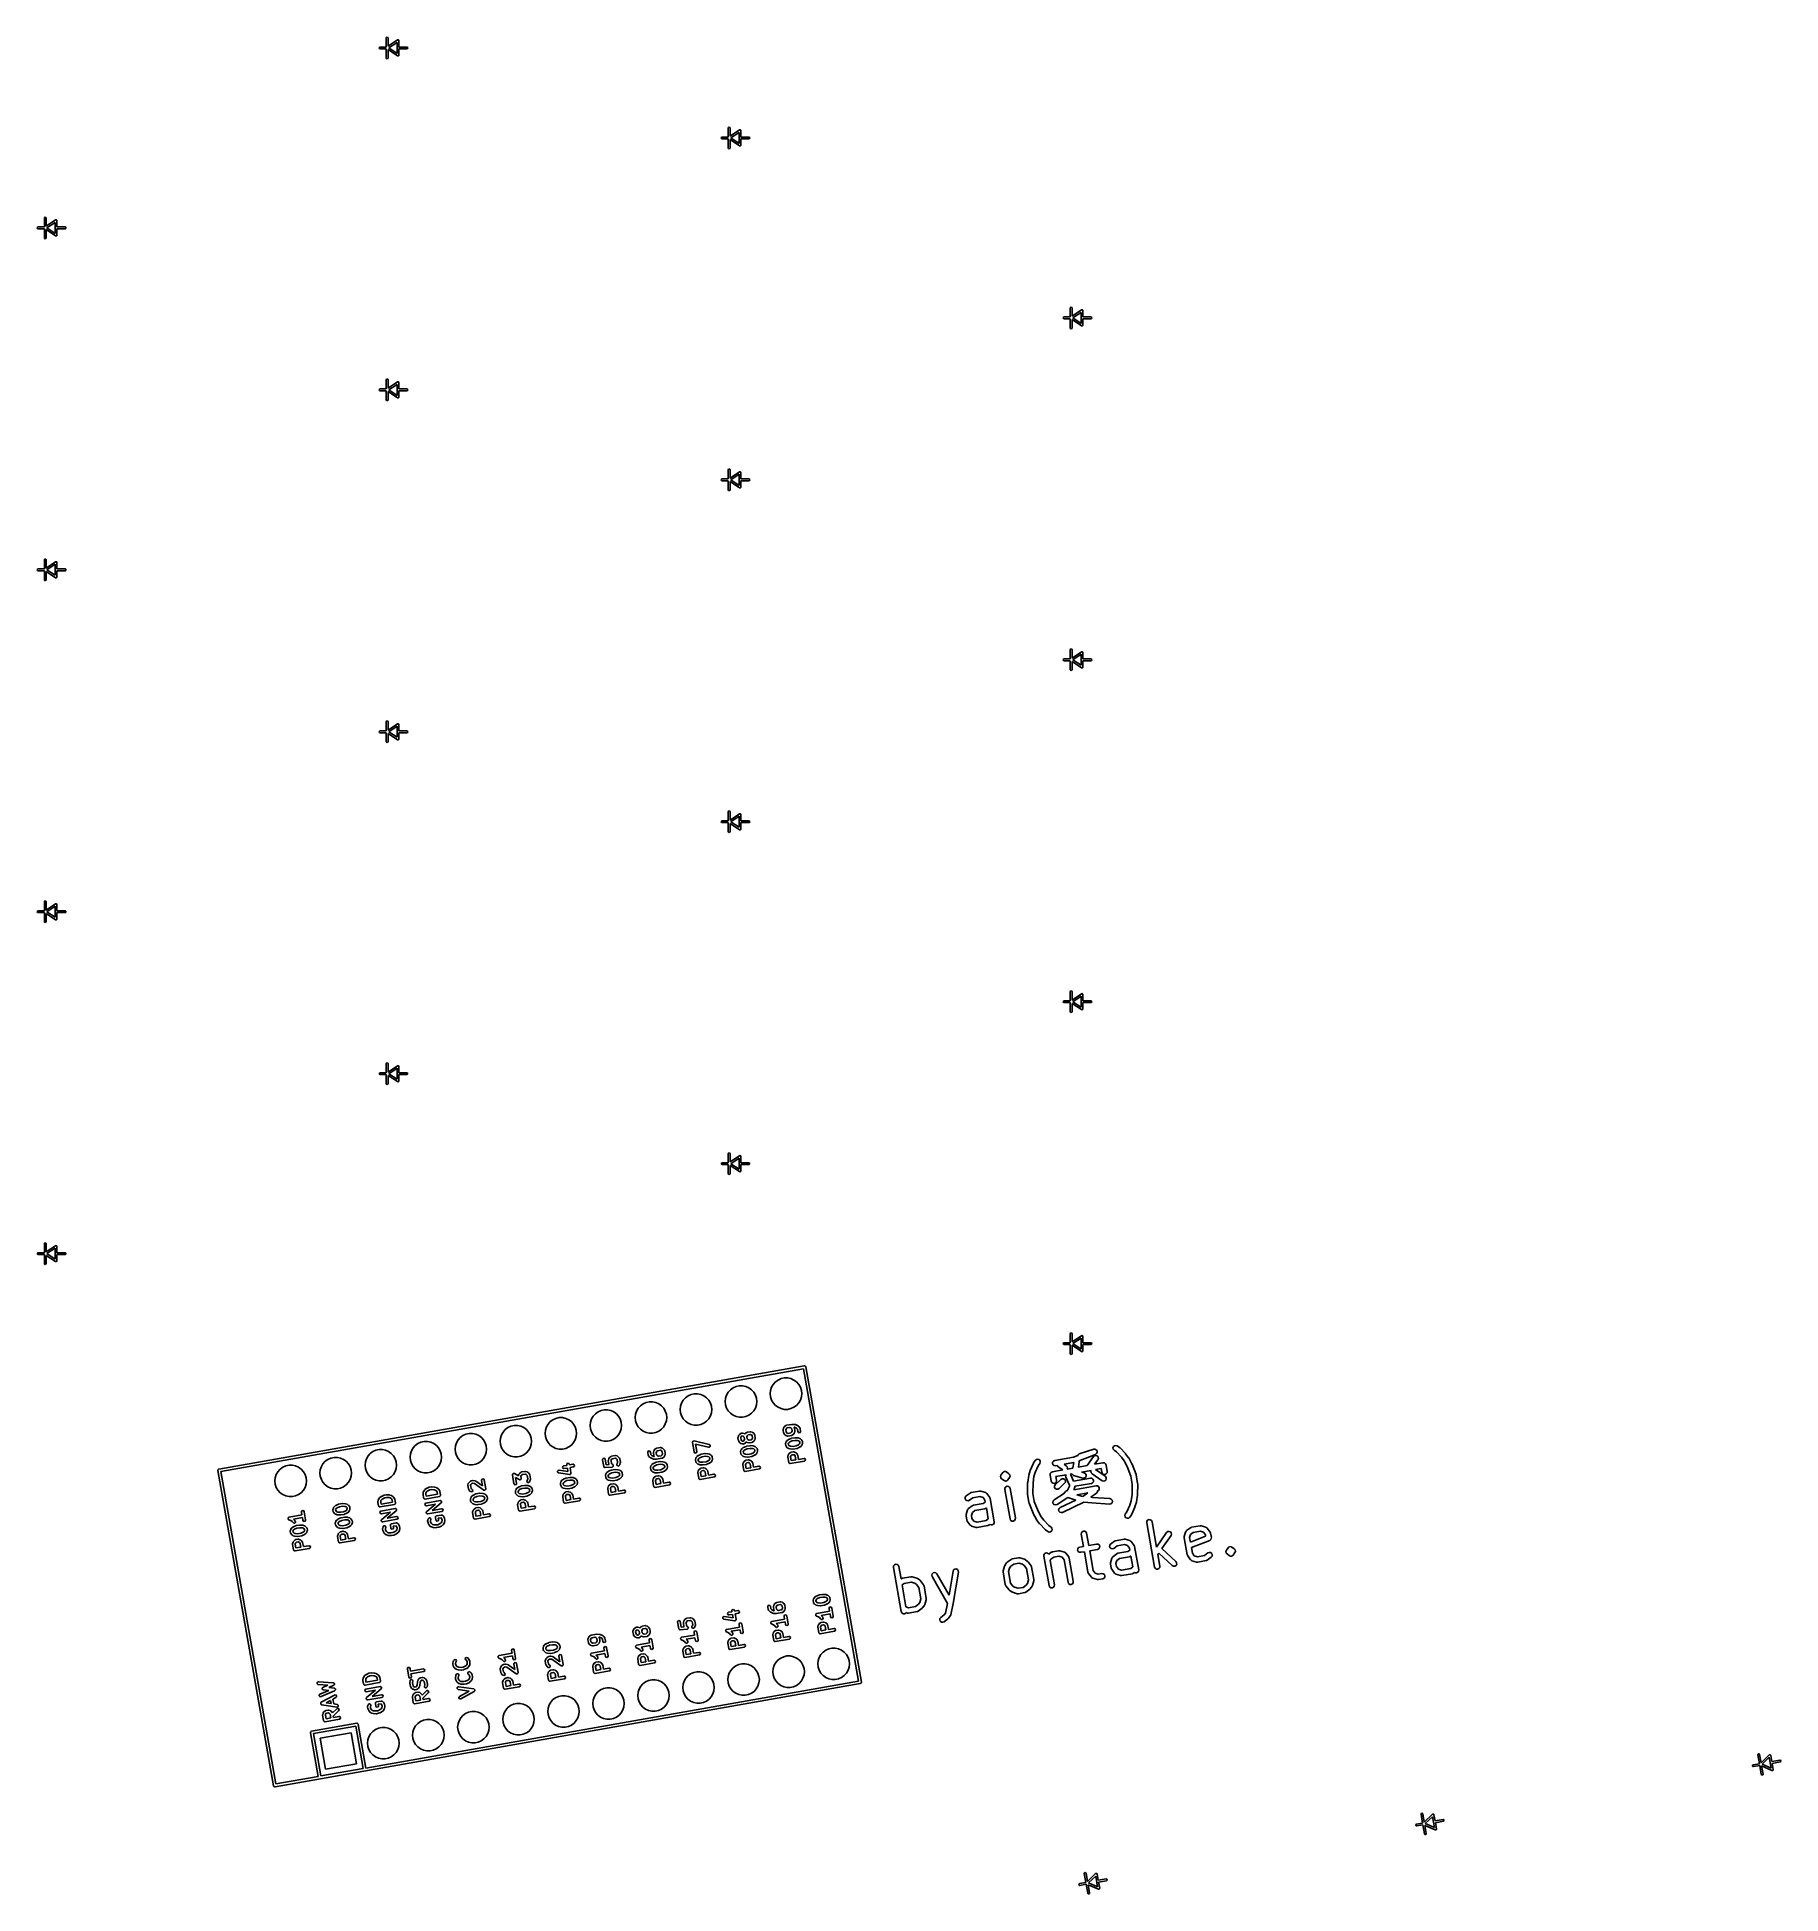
# Model space of a CAD drawing. Extents: x 2.77 to 6.58, y -6.72 to -2.66.
import ezdxf

# ---------------------------------------------------------------- set-up
doc = ezdxf.new("R2010")
doc.units = 0
doc.header["$MEASUREMENT"] = 0
doc.layers.add('BLACK', color=7, linetype='CONTINUOUS')

msp = doc.modelspace()

# ---------------------------------------------------------------- linework, layer by layer
at = {"layer": 'BLACK', "linetype": 'CONTINUOUS'}
for p, q in [((3.51725, -2.6811), (3.51783, -2.67971)), ((3.51783, -2.67971), (3.51922, -2.67913)), ((3.51922, -2.67913), (3.533, -2.67913)), ((3.533, -2.65945), (3.53358, -2.65806)), ((3.533, -2.67913), (3.533, -2.65945)), ((3.53358, -2.65806), (3.53497, -2.65748)), ((3.53497, -2.65748), (3.53636, -2.65806)), ((3.53636, -2.65806), (3.53694, -2.65945)), ((3.53694, -2.65945), (3.53694, -2.67742)), ((3.53694, -2.67742), (3.5575, -2.66372)), ((3.55662, -2.66903), (3.53852, -2.6811)), ((3.55662, -2.69317), (3.55662, -2.66903)), ((3.5575, -2.66372), (3.55806, -2.66361)), ((3.55806, -2.66361), (3.55859, -2.66339)), ((3.55859, -2.66339), (3.55878, -2.66346)), ((3.55878, -2.66346), (3.55898, -2.66342)), ((3.55898, -2.66342), (3.55945, -2.66374)), ((3.55945, -2.66374), (3.55998, -2.66396)), ((3.55998, -2.66396), (3.56006, -2.66415)), ((3.56006, -2.66415), (3.56023, -2.66426)), ((3.56023, -2.66426), (3.56034, -2.66482)), ((3.56034, -2.66482), (3.56056, -2.66535)), ((3.56056, -2.66535), (3.56056, -2.67913)), ((3.56056, -2.67913), (3.57828, -2.67913)), ((3.57828, -2.67913), (3.57967, -2.67971)), ((3.57967, -2.67971), (3.58025, -2.6811)), ((3.51783, -2.68249), (3.51725, -2.6811)), ((3.51922, -2.68307), (3.51783, -2.68249)), ((3.533, -2.68307), (3.51922, -2.68307)), ((3.533, -2.70276), (3.533, -2.68307)), ((3.53358, -2.70415), (3.533, -2.70276)), ((3.53497, -2.70472), (3.53358, -2.70415)), ((3.53636, -2.70415), (3.53497, -2.70472)), ((3.53694, -2.70276), (3.53636, -2.70415)), ((3.5575, -2.69849), (3.53694, -2.68478)), ((3.53694, -2.68478), (3.53694, -2.70276)), ((3.53852, -2.6811), (3.55662, -2.69317)), ((3.55806, -2.6986), (3.5575, -2.69849)), ((3.55859, -2.69882), (3.55806, -2.6986)), ((3.55878, -2.69874), (3.55859, -2.69882)), ((3.55898, -2.69878), (3.55878, -2.69874)), ((3.55945, -2.69846), (3.55898, -2.69878)), ((3.55998, -2.69824), (3.55945, -2.69846)), ((3.56006, -2.69806), (3.55998, -2.69824)), ((3.56023, -2.69794), (3.56006, -2.69806)), ((3.56034, -2.69738), (3.56023, -2.69794)), ((3.56056, -2.69685), (3.56034, -2.69738)), ((3.57828, -2.68307), (3.56056, -2.68307)), ((3.56056, -2.68307), (3.56056, -2.69685)), ((3.57967, -2.68249), (3.57828, -2.68307)), ((3.58025, -2.6811), (3.57967, -2.68249)), ((4.26529, -2.87795), (4.26586, -2.87656)), ((4.26586, -2.87934), (4.26529, -2.87795)), ((4.26586, -2.87656), (4.26725, -2.87598)), ((4.26725, -2.87992), (4.26586, -2.87934)), ((4.26725, -2.87598), (4.28103, -2.87598)), ((4.28103, -2.87992), (4.26725, -2.87992)), ((4.28103, -2.8563), (4.28161, -2.85491)), ((4.28103, -2.87598), (4.28103, -2.8563)), ((4.28103, -2.89961), (4.28103, -2.87992)), ((4.28161, -2.85491), (4.283, -2.85433)), ((4.283, -2.85433), (4.28439, -2.85491)), ((4.28439, -2.85491), (4.28497, -2.8563)), ((4.28497, -2.8563), (4.28497, -2.87427)), ((4.28497, -2.87427), (4.30553, -2.86057)), ((4.30553, -2.89534), (4.28497, -2.88163)), ((4.28497, -2.88163), (4.28497, -2.89961)), ((4.30466, -2.86588), (4.28655, -2.87795)), ((4.28655, -2.87795), (4.30466, -2.89002)), ((4.30466, -2.89002), (4.30466, -2.86588)), ((4.30553, -2.86057), (4.30609, -2.86046)), ((4.30609, -2.86046), (4.30662, -2.86024)), ((4.30662, -2.86024), (4.30681, -2.86031)), ((4.30681, -2.86031), (4.30701, -2.86027)), ((4.30701, -2.86027), (4.30749, -2.86059)), ((4.30749, -2.86059), (4.30802, -2.86081)), ((4.30802, -2.86081), (4.30809, -2.861)), ((4.30809, -2.861), (4.30826, -2.86111)), ((4.30826, -2.86111), (4.30837, -2.86168)), ((4.30837, -2.86168), (4.30859, -2.8622)), ((4.30859, -2.8622), (4.30859, -2.87598)), ((4.30859, -2.87598), (4.32631, -2.87598)), ((4.32631, -2.87992), (4.30859, -2.87992)), ((4.30859, -2.87992), (4.30859, -2.8937)), ((4.32631, -2.87598), (4.3277, -2.87656)), ((4.3277, -2.87934), (4.32631, -2.87992)), ((4.3277, -2.87656), (4.32828, -2.87795)), ((4.32828, -2.87795), (4.3277, -2.87934)), ((4.28161, -2.901), (4.28103, -2.89961)), ((4.283, -2.90157), (4.28161, -2.901)), ((4.28439, -2.901), (4.283, -2.90157)), ((4.28497, -2.89961), (4.28439, -2.901)), ((4.30609, -2.89545), (4.30553, -2.89534)), ((4.30662, -2.89567), (4.30609, -2.89545)), ((4.30681, -2.89559), (4.30662, -2.89567)), ((4.30701, -2.89563), (4.30681, -2.89559)), ((4.30749, -2.89531), (4.30701, -2.89563)), ((4.30802, -2.89509), (4.30749, -2.89531)), ((4.30809, -2.89491), (4.30802, -2.89509)), ((4.30826, -2.89479), (4.30809, -2.89491)), ((4.30837, -2.89423), (4.30826, -2.89479)), ((4.30859, -2.8937), (4.30837, -2.89423)), ((2.76922, -3.0748), (2.7698, -3.07341)), ((2.7698, -3.0762), (2.76922, -3.0748)), ((2.7698, -3.07341), (2.77119, -3.07283)), ((2.77119, -3.07677), (2.7698, -3.0762)), ((2.77119, -3.07283), (2.78497, -3.07283)), ((2.78497, -3.07677), (2.77119, -3.07677)), ((2.78497, -3.05315), (2.78555, -3.05176)), ((2.78497, -3.07283), (2.78497, -3.05315)), ((2.78497, -3.09646), (2.78497, -3.07677)), ((2.78555, -3.05176), (2.78694, -3.05118)), ((2.78694, -3.05118), (2.78833, -3.05176)), ((2.78833, -3.05176), (2.78891, -3.05315)), ((2.78891, -3.05315), (2.78891, -3.07112)), ((2.78891, -3.07112), (2.80947, -3.05742)), ((2.80947, -3.09219), (2.78891, -3.07848)), ((2.78891, -3.07848), (2.78891, -3.09646)), ((2.80859, -3.06273), (2.79049, -3.0748)), ((2.79049, -3.0748), (2.80859, -3.08687)), ((2.80859, -3.08687), (2.80859, -3.06273)), ((2.80947, -3.05742), (2.81003, -3.05731)), ((2.81003, -3.05731), (2.81056, -3.05709)), ((2.81056, -3.05709), (2.81075, -3.05716)), ((2.81075, -3.05716), (2.81095, -3.05712)), ((2.81095, -3.05712), (2.81142, -3.05744)), ((2.81142, -3.05744), (2.81195, -3.05766)), ((2.81195, -3.05766), (2.81203, -3.05785)), ((2.81203, -3.05785), (2.8122, -3.05796)), ((2.8122, -3.05796), (2.81231, -3.05853)), ((2.81231, -3.05853), (2.81253, -3.05906)), ((2.81253, -3.05906), (2.81253, -3.07283)), ((2.81253, -3.07283), (2.83025, -3.07283)), ((2.83025, -3.07677), (2.81253, -3.07677)), ((2.81253, -3.07677), (2.81253, -3.09055)), ((2.83025, -3.07283), (2.83164, -3.07341)), ((2.83164, -3.0762), (2.83025, -3.07677)), ((2.83164, -3.07341), (2.83221, -3.0748)), ((2.83221, -3.0748), (2.83164, -3.0762)), ((2.78555, -3.09785), (2.78497, -3.09646)), ((2.78694, -3.09843), (2.78555, -3.09785)), ((2.78833, -3.09785), (2.78694, -3.09843)), ((2.78891, -3.09646), (2.78833, -3.09785)), ((2.81003, -3.0923), (2.80947, -3.09219)), ((2.81056, -3.09252), (2.81003, -3.0923)), ((2.81075, -3.09244), (2.81056, -3.09252)), ((2.81095, -3.09248), (2.81075, -3.09244)), ((2.81142, -3.09216), (2.81095, -3.09248)), ((2.81195, -3.09194), (2.81142, -3.09216)), ((2.81203, -3.09176), (2.81195, -3.09194)), ((2.8122, -3.09164), (2.81203, -3.09176)), ((2.81231, -3.09108), (2.8122, -3.09164)), ((2.81253, -3.09055), (2.81231, -3.09108)), ((5.02906, -3.25), (5.02964, -3.24861)), ((5.02964, -3.24861), (5.03103, -3.24803)), ((5.03103, -3.24803), (5.03243, -3.24861)), ((5.03243, -3.24861), (5.033, -3.25)), ((5.01332, -3.27165), (5.01389, -3.27026)), ((5.01389, -3.27305), (5.01332, -3.27165)), ((5.01389, -3.27026), (5.01529, -3.26969)), ((5.01529, -3.27362), (5.01389, -3.27305)), ((5.01529, -3.26969), (5.02906, -3.26969)), ((5.02906, -3.27362), (5.01529, -3.27362)), ((5.02906, -3.26969), (5.02906, -3.25)), ((5.02906, -3.29331), (5.02906, -3.27362)), ((5.033, -3.25), (5.033, -3.26798)), ((5.033, -3.26798), (5.05356, -3.25427)), ((5.05356, -3.28904), (5.033, -3.27533)), ((5.033, -3.27533), (5.033, -3.29331)), ((5.05269, -3.25958), (5.03458, -3.27165)), ((5.03458, -3.27165), (5.05269, -3.28372)), ((5.05269, -3.28372), (5.05269, -3.25958)), ((5.05356, -3.25427), (5.05413, -3.25416)), ((5.05413, -3.28915), (5.05356, -3.28904)), ((5.05413, -3.25416), (5.05466, -3.25394)), ((5.05466, -3.28937), (5.05413, -3.28915)), ((5.05466, -3.25394), (5.05484, -3.25401)), ((5.05484, -3.28929), (5.05466, -3.28937)), ((5.05484, -3.25401), (5.05504, -3.25398)), ((5.05504, -3.28933), (5.05484, -3.28929)), ((5.05504, -3.25398), (5.05552, -3.25429)), ((5.05552, -3.28901), (5.05504, -3.28933)), ((5.05552, -3.25429), (5.05605, -3.25451)), ((5.05605, -3.28879), (5.05552, -3.28901)), ((5.05605, -3.25451), (5.05612, -3.2547)), ((5.05612, -3.28861), (5.05605, -3.28879)), ((5.05612, -3.2547), (5.05629, -3.25481)), ((5.05629, -3.28849), (5.05612, -3.28861)), ((5.05629, -3.25481), (5.0564, -3.25538)), ((5.0564, -3.28793), (5.05629, -3.28849)), ((5.0564, -3.25538), (5.05662, -3.25591)), ((5.05662, -3.2874), (5.0564, -3.28793)), ((5.05662, -3.25591), (5.05662, -3.26969)), ((5.05662, -3.26969), (5.07434, -3.26969)), ((5.07434, -3.27362), (5.05662, -3.27362)), ((5.05662, -3.27362), (5.05662, -3.2874)), ((5.07434, -3.26969), (5.07573, -3.27026)), ((5.07573, -3.27305), (5.07434, -3.27362)), ((5.07573, -3.27026), (5.07631, -3.27165)), ((5.07631, -3.27165), (5.07573, -3.27305)), ((5.02964, -3.2947), (5.02906, -3.29331)), ((5.03103, -3.29528), (5.02964, -3.2947)), ((5.03243, -3.2947), (5.03103, -3.29528)), ((5.033, -3.29331), (5.03243, -3.2947)), ((3.533, -3.40748), (3.53358, -3.40609)), ((3.533, -3.42717), (3.533, -3.40748)), ((3.53358, -3.40609), (3.53497, -3.40551)), ((3.53497, -3.40551), (3.53636, -3.40609)), ((3.53636, -3.40609), (3.53694, -3.40748)), ((3.53694, -3.40748), (3.53694, -3.42546)), ((3.53694, -3.42546), (3.5575, -3.41175)), ((3.5575, -3.41175), (3.55806, -3.41164)), ((3.55806, -3.41164), (3.55859, -3.41142)), ((3.55859, -3.41142), (3.55878, -3.41149)), ((3.55878, -3.41149), (3.55898, -3.41146)), ((3.55898, -3.41146), (3.55945, -3.41177)), ((3.55945, -3.41177), (3.55998, -3.41199)), ((3.55998, -3.41199), (3.56006, -3.41218)), ((3.51725, -3.42913), (3.51783, -3.42774)), ((3.51783, -3.43053), (3.51725, -3.42913)), ((3.51783, -3.42774), (3.51922, -3.42717)), ((3.51922, -3.4311), (3.51783, -3.43053)), ((3.51922, -3.42717), (3.533, -3.42717)), ((3.533, -3.4311), (3.51922, -3.4311)), ((3.533, -3.45079), (3.533, -3.4311)), ((3.53358, -3.45218), (3.533, -3.45079)), ((3.53497, -3.45276), (3.53358, -3.45218)), ((3.53636, -3.45218), (3.53497, -3.45276)), ((3.53694, -3.45079), (3.53636, -3.45218)), ((3.5575, -3.44652), (3.53694, -3.43281)), ((3.53694, -3.43281), (3.53694, -3.45079)), ((3.55662, -3.41706), (3.53852, -3.42913)), ((3.53852, -3.42913), (3.55662, -3.4412)), ((3.55662, -3.4412), (3.55662, -3.41706)), ((3.55806, -3.44663), (3.5575, -3.44652)), ((3.55859, -3.44685), (3.55806, -3.44663)), ((3.55878, -3.44677), (3.55859, -3.44685)), ((3.55898, -3.44681), (3.55878, -3.44677)), ((3.55945, -3.44649), (3.55898, -3.44681)), ((3.55998, -3.44627), (3.55945, -3.44649)), ((3.56006, -3.44609), (3.55998, -3.44627)), ((3.56006, -3.41218), (3.56023, -3.41229)), ((3.56023, -3.44597), (3.56006, -3.44609)), ((3.56023, -3.41229), (3.56034, -3.41286)), ((3.56034, -3.44541), (3.56023, -3.44597)), ((3.56034, -3.41286), (3.56056, -3.41339)), ((3.56056, -3.44488), (3.56034, -3.44541)), ((3.56056, -3.41339), (3.56056, -3.42717)), ((3.56056, -3.42717), (3.57828, -3.42717)), ((3.57828, -3.4311), (3.56056, -3.4311)), ((3.56056, -3.4311), (3.56056, -3.44488)), ((3.57828, -3.42717), (3.57967, -3.42774)), ((3.57967, -3.43053), (3.57828, -3.4311)), ((3.57967, -3.42774), (3.58025, -3.42913)), ((3.58025, -3.42913), (3.57967, -3.43053)), ((4.28103, -3.60433), (4.28161, -3.60294)), ((4.28103, -3.62402), (4.28103, -3.60433)), ((4.28161, -3.60294), (4.283, -3.60236)), ((4.283, -3.60236), (4.28439, -3.60294)), ((4.28439, -3.60294), (4.28497, -3.60433)), ((4.28497, -3.60433), (4.28497, -3.62231)), ((4.28497, -3.62231), (4.30553, -3.6086)), ((4.30466, -3.61391), (4.28655, -3.62598)), ((4.30466, -3.63805), (4.30466, -3.61391)), ((4.30553, -3.6086), (4.30609, -3.60849)), ((4.30609, -3.60849), (4.30662, -3.60827)), ((4.30662, -3.60827), (4.30681, -3.60835)), ((4.30681, -3.60835), (4.30701, -3.60831)), ((4.30701, -3.60831), (4.30749, -3.60862)), ((4.30749, -3.60862), (4.30802, -3.60884)), ((4.30802, -3.60884), (4.30809, -3.60903)), ((4.30809, -3.60903), (4.30826, -3.60914)), ((4.30826, -3.60914), (4.30837, -3.60971)), ((4.30837, -3.60971), (4.30859, -3.61024)), ((4.30859, -3.61024), (4.30859, -3.62402)), ((4.26529, -3.62598), (4.26586, -3.62459)), ((4.26586, -3.62738), (4.26529, -3.62598)), ((4.26586, -3.62459), (4.26725, -3.62402)), ((4.26725, -3.62795), (4.26586, -3.62738)), ((4.26725, -3.62402), (4.28103, -3.62402)), ((4.28103, -3.62795), (4.26725, -3.62795)), ((4.28103, -3.64764), (4.28103, -3.62795)), ((4.28161, -3.64903), (4.28103, -3.64764)), ((4.283, -3.64961), (4.28161, -3.64903)), ((4.28439, -3.64903), (4.283, -3.64961)), ((4.28497, -3.64764), (4.28439, -3.64903)), ((4.30553, -3.64337), (4.28497, -3.62966)), ((4.28497, -3.62966), (4.28497, -3.64764)), ((4.28655, -3.62598), (4.30466, -3.63805)), ((4.30609, -3.64348), (4.30553, -3.64337)), ((4.30662, -3.6437), (4.30609, -3.64348)), ((4.30681, -3.64362), (4.30662, -3.6437)), ((4.30701, -3.64366), (4.30681, -3.64362)), ((4.30749, -3.64334), (4.30701, -3.64366)), ((4.30802, -3.64312), (4.30749, -3.64334)), ((4.30809, -3.64294), (4.30802, -3.64312)), ((4.30826, -3.64282), (4.30809, -3.64294)), ((4.30837, -3.64226), (4.30826, -3.64282)), ((4.30859, -3.64173), (4.30837, -3.64226)), ((4.30859, -3.62402), (4.32631, -3.62402)), ((4.32631, -3.62795), (4.30859, -3.62795)), ((4.30859, -3.62795), (4.30859, -3.64173)), ((4.32631, -3.62402), (4.3277, -3.62459)), ((4.3277, -3.62738), (4.32631, -3.62795)), ((4.3277, -3.62459), (4.32828, -3.62598)), ((4.32828, -3.62598), (4.3277, -3.62738)), ((2.78497, -3.80118), (2.78555, -3.79979)), ((2.78497, -3.82087), (2.78497, -3.80118)), ((2.78555, -3.79979), (2.78694, -3.79921)), ((2.78694, -3.79921), (2.78833, -3.79979)), ((2.78833, -3.79979), (2.78891, -3.80118)), ((2.78891, -3.80118), (2.78891, -3.81916)), ((2.78891, -3.81916), (2.80947, -3.80545)), ((2.80859, -3.81076), (2.79049, -3.82283)), ((2.80859, -3.8349), (2.80859, -3.81076)), ((2.80947, -3.80545), (2.81003, -3.80534)), ((2.81003, -3.80534), (2.81056, -3.80512)), ((2.81056, -3.80512), (2.81075, -3.8052)), ((2.81075, -3.8052), (2.81095, -3.80516)), ((2.81095, -3.80516), (2.81142, -3.80548)), ((2.81142, -3.80548), (2.81195, -3.80569)), ((2.81195, -3.80569), (2.81203, -3.80588)), ((2.81203, -3.80588), (2.8122, -3.80599)), ((2.8122, -3.80599), (2.81231, -3.80656)), ((2.81231, -3.80656), (2.81253, -3.80709)), ((2.81253, -3.80709), (2.81253, -3.82087)), ((2.76922, -3.82283), (2.7698, -3.82144)), ((2.7698, -3.82423), (2.76922, -3.82283)), ((2.7698, -3.82144), (2.77119, -3.82087)), ((2.77119, -3.8248), (2.7698, -3.82423)), ((2.77119, -3.82087), (2.78497, -3.82087)), ((2.78497, -3.8248), (2.77119, -3.8248)), ((2.78497, -3.84449), (2.78497, -3.8248)), ((2.78555, -3.84588), (2.78497, -3.84449)), ((2.78694, -3.84646), (2.78555, -3.84588)), ((2.78833, -3.84588), (2.78694, -3.84646)), ((2.78891, -3.84449), (2.78833, -3.84588)), ((2.80947, -3.84022), (2.78891, -3.82651)), ((2.78891, -3.82651), (2.78891, -3.84449)), ((2.79049, -3.82283), (2.80859, -3.8349)), ((2.81003, -3.84033), (2.80947, -3.84022)), ((2.81056, -3.84055), (2.81003, -3.84033)), ((2.81075, -3.84047), (2.81056, -3.84055)), ((2.81095, -3.84051), (2.81075, -3.84047)), ((2.81142, -3.84019), (2.81095, -3.84051)), ((2.81195, -3.83997), (2.81142, -3.84019)), ((2.81203, -3.83979), (2.81195, -3.83997)), ((2.8122, -3.83967), (2.81203, -3.83979)), ((2.81231, -3.83911), (2.8122, -3.83967)), ((2.81253, -3.83858), (2.81231, -3.83911)), ((2.81253, -3.82087), (2.83025, -3.82087)), ((2.83025, -3.8248), (2.81253, -3.8248)), ((2.81253, -3.8248), (2.81253, -3.83858)), ((2.83025, -3.82087), (2.83164, -3.82144)), ((2.83164, -3.82423), (2.83025, -3.8248)), ((2.83164, -3.82144), (2.83221, -3.82283)), ((2.83221, -3.82283), (2.83164, -3.82423)), ((5.01332, -4.01969), (5.01389, -4.01829)), ((5.01389, -4.02108), (5.01332, -4.01969)), ((5.01389, -4.01829), (5.01529, -4.01772)), ((5.01529, -4.02165), (5.01389, -4.02108)), ((5.01529, -4.01772), (5.02906, -4.01772)), ((5.02906, -3.99803), (5.02964, -3.99664)), ((5.02906, -4.01772), (5.02906, -3.99803)), ((5.02964, -3.99664), (5.03103, -3.99606)), ((5.03103, -3.99606), (5.03243, -3.99664)), ((5.03243, -3.99664), (5.033, -3.99803)), ((5.033, -3.99803), (5.033, -4.01601)), ((5.033, -4.01601), (5.05356, -4.0023)), ((5.05269, -4.00762), (5.03458, -4.01969)), ((5.03458, -4.01969), (5.05269, -4.03175)), ((5.05269, -4.03175), (5.05269, -4.00762)), ((5.05356, -4.0023), (5.05413, -4.00219)), ((5.05413, -4.00219), (5.05466, -4.00197)), ((5.05466, -4.00197), (5.05484, -4.00205)), ((5.05484, -4.00205), (5.05504, -4.00201)), ((5.05504, -4.00201), (5.05552, -4.00233)), ((5.05552, -4.00233), (5.05605, -4.00255)), ((5.05605, -4.00255), (5.05612, -4.00273)), ((5.05612, -4.00273), (5.05629, -4.00285)), ((5.05629, -4.00285), (5.0564, -4.00341)), ((5.0564, -4.00341), (5.05662, -4.00394)), ((5.05662, -4.00394), (5.05662, -4.01772)), ((5.05662, -4.01772), (5.07434, -4.01772)), ((5.07434, -4.01772), (5.07573, -4.01829)), ((5.07573, -4.02108), (5.07434, -4.02165)), ((5.07573, -4.01829), (5.07631, -4.01969)), ((5.07631, -4.01969), (5.07573, -4.02108)), ((5.02906, -4.02165), (5.01529, -4.02165)), ((5.02906, -4.04134), (5.02906, -4.02165)), ((5.02964, -4.04273), (5.02906, -4.04134)), ((5.03103, -4.04331), (5.02964, -4.04273)), ((5.03243, -4.04273), (5.03103, -4.04331)), ((5.033, -4.04134), (5.03243, -4.04273)), ((5.05356, -4.03707), (5.033, -4.02336)), ((5.033, -4.02336), (5.033, -4.04134)), ((5.05413, -4.03718), (5.05356, -4.03707)), ((5.05466, -4.0374), (5.05413, -4.03718)), ((5.05484, -4.03732), (5.05466, -4.0374)), ((5.05504, -4.03736), (5.05484, -4.03732)), ((5.05552, -4.03704), (5.05504, -4.03736)), ((5.05605, -4.03683), (5.05552, -4.03704)), ((5.05612, -4.03664), (5.05605, -4.03683)), ((5.05629, -4.03653), (5.05612, -4.03664)), ((5.0564, -4.03596), (5.05629, -4.03653)), ((5.05662, -4.03543), (5.0564, -4.03596)), ((5.07434, -4.02165), (5.05662, -4.02165)), ((5.05662, -4.02165), (5.05662, -4.03543)), ((3.51725, -4.17717), (3.51783, -4.17577)), ((3.51783, -4.17856), (3.51725, -4.17717)), ((3.51783, -4.17577), (3.51922, -4.1752)), ((3.51922, -4.17913), (3.51783, -4.17856)), ((3.51922, -4.1752), (3.533, -4.1752)), ((3.533, -4.17913), (3.51922, -4.17913)), ((3.533, -4.15551), (3.53358, -4.15412)), ((3.533, -4.1752), (3.533, -4.15551)), ((3.533, -4.19882), (3.533, -4.17913)), ((3.53358, -4.15412), (3.53497, -4.15354)), ((3.53497, -4.15354), (3.53636, -4.15412)), ((3.53636, -4.15412), (3.53694, -4.15551)), ((3.53694, -4.15551), (3.53694, -4.17349)), ((3.53694, -4.17349), (3.5575, -4.15978)), ((3.5575, -4.19455), (3.53694, -4.18084)), ((3.53694, -4.18084), (3.53694, -4.19882)), ((3.55662, -4.1651), (3.53852, -4.17717)), ((3.53852, -4.17717), (3.55662, -4.18924)), ((3.55662, -4.18924), (3.55662, -4.1651)), ((3.5575, -4.15978), (3.55806, -4.15967)), ((3.55806, -4.15967), (3.55859, -4.15945)), ((3.55859, -4.15945), (3.55878, -4.15953)), ((3.55878, -4.15953), (3.55898, -4.15949)), ((3.55898, -4.15949), (3.55945, -4.15981)), ((3.55945, -4.15981), (3.55998, -4.16003)), ((3.55998, -4.16003), (3.56006, -4.16021)), ((3.56006, -4.16021), (3.56023, -4.16033)), ((3.56023, -4.16033), (3.56034, -4.16089)), ((3.56034, -4.16089), (3.56056, -4.16142)), ((3.56056, -4.16142), (3.56056, -4.1752)), ((3.56056, -4.1752), (3.57828, -4.1752)), ((3.57828, -4.17913), (3.56056, -4.17913)), ((3.56056, -4.17913), (3.56056, -4.19291)), ((3.57828, -4.1752), (3.57967, -4.17577)), ((3.57967, -4.17856), (3.57828, -4.17913)), ((3.57967, -4.17577), (3.58025, -4.17717)), ((3.58025, -4.17717), (3.57967, -4.17856)), ((3.53358, -4.20021), (3.533, -4.19882)), ((3.53497, -4.20079), (3.53358, -4.20021)), ((3.53636, -4.20021), (3.53497, -4.20079)), ((3.53694, -4.19882), (3.53636, -4.20021)), ((3.55806, -4.19466), (3.5575, -4.19455)), ((3.55859, -4.19488), (3.55806, -4.19466)), ((3.55878, -4.1948), (3.55859, -4.19488)), ((3.55898, -4.19484), (3.55878, -4.1948)), ((3.55945, -4.19452), (3.55898, -4.19484)), ((3.55998, -4.19431), (3.55945, -4.19452)), ((3.56006, -4.19412), (3.55998, -4.19431)), ((3.56023, -4.19401), (3.56006, -4.19412)), ((3.56034, -4.19344), (3.56023, -4.19401)), ((3.56056, -4.19291), (3.56034, -4.19344)), ((4.26529, -4.37402), (4.26586, -4.37262)), ((4.26586, -4.37541), (4.26529, -4.37402)), ((4.26586, -4.37262), (4.26725, -4.37205)), ((4.26725, -4.37598), (4.26586, -4.37541)), ((4.26725, -4.37205), (4.28103, -4.37205)), ((4.28103, -4.37598), (4.26725, -4.37598)), ((4.28103, -4.35236), (4.28161, -4.35097)), ((4.28103, -4.37205), (4.28103, -4.35236)), ((4.28103, -4.39567), (4.28103, -4.37598)), ((4.28161, -4.35097), (4.283, -4.35039)), ((4.283, -4.35039), (4.28439, -4.35097)), ((4.28439, -4.35097), (4.28497, -4.35236)), ((4.28497, -4.35236), (4.28497, -4.37034)), ((4.28497, -4.37034), (4.30553, -4.35663)), ((4.30553, -4.3914), (4.28497, -4.37769)), ((4.28497, -4.37769), (4.28497, -4.39567)), ((4.30466, -4.36195), (4.28655, -4.37402)), ((4.28655, -4.37402), (4.30466, -4.38609)), ((4.30466, -4.38609), (4.30466, -4.36195)), ((4.30553, -4.35663), (4.30609, -4.35652)), ((4.30609, -4.35652), (4.30662, -4.3563)), ((4.30662, -4.3563), (4.30681, -4.35638)), ((4.30681, -4.35638), (4.30701, -4.35634)), ((4.30701, -4.35634), (4.30749, -4.35666)), ((4.30749, -4.35666), (4.30802, -4.35688)), ((4.30802, -4.35688), (4.30809, -4.35706)), ((4.30809, -4.35706), (4.30826, -4.35718)), ((4.30826, -4.35718), (4.30837, -4.35774)), ((4.30837, -4.35774), (4.30859, -4.35827)), ((4.30859, -4.35827), (4.30859, -4.37205)), ((4.30859, -4.37205), (4.32631, -4.37205)), ((4.32631, -4.37598), (4.30859, -4.37598)), ((4.30859, -4.37598), (4.30859, -4.38976)), ((4.32631, -4.37205), (4.3277, -4.37262)), ((4.3277, -4.37541), (4.32631, -4.37598)), ((4.3277, -4.37262), (4.32828, -4.37402)), ((4.32828, -4.37402), (4.3277, -4.37541)), ((4.28161, -4.39706), (4.28103, -4.39567)), ((4.283, -4.39764), (4.28161, -4.39706)), ((4.28439, -4.39706), (4.283, -4.39764)), ((4.28497, -4.39567), (4.28439, -4.39706)), ((4.30609, -4.39151), (4.30553, -4.3914)), ((4.30662, -4.39173), (4.30609, -4.39151)), ((4.30681, -4.39165), (4.30662, -4.39173)), ((4.30701, -4.39169), (4.30681, -4.39165)), ((4.30749, -4.39138), (4.30701, -4.39169)), ((4.30802, -4.39116), (4.30749, -4.39138)), ((4.30809, -4.39097), (4.30802, -4.39116)), ((4.30826, -4.39086), (4.30809, -4.39097)), ((4.30837, -4.39029), (4.30826, -4.39086)), ((4.30859, -4.38976), (4.30837, -4.39029)), ((2.78497, -4.54921), (2.78555, -4.54782)), ((2.78497, -4.5689), (2.78497, -4.54921)), ((2.78555, -4.54782), (2.78694, -4.54724)), ((2.78694, -4.54724), (2.78833, -4.54782)), ((2.78833, -4.54782), (2.78891, -4.54921)), ((2.78891, -4.54921), (2.78891, -4.56719)), ((2.76922, -4.57087), (2.7698, -4.56947)), ((2.7698, -4.57226), (2.76922, -4.57087)), ((2.7698, -4.56947), (2.77119, -4.5689)), ((2.77119, -4.57283), (2.7698, -4.57226)), ((2.77119, -4.5689), (2.78497, -4.5689)), ((2.78497, -4.57283), (2.77119, -4.57283)), ((2.78497, -4.59252), (2.78497, -4.57283)), ((2.78891, -4.56719), (2.80947, -4.55348)), ((2.80947, -4.58825), (2.78891, -4.57454)), ((2.78891, -4.57454), (2.78891, -4.59252)), ((2.80859, -4.5588), (2.79049, -4.57087)), ((2.79049, -4.57087), (2.80859, -4.58294)), ((2.80859, -4.58294), (2.80859, -4.5588)), ((2.80947, -4.55348), (2.81003, -4.55337)), ((2.81003, -4.58836), (2.80947, -4.58825)), ((2.81003, -4.55337), (2.81056, -4.55315)), ((2.81056, -4.58858), (2.81003, -4.58836)), ((2.81056, -4.55315), (2.81075, -4.55323)), ((2.81075, -4.58851), (2.81056, -4.58858)), ((2.81075, -4.55323), (2.81095, -4.55319)), ((2.81095, -4.58854), (2.81075, -4.58851)), ((2.81095, -4.55319), (2.81142, -4.55351)), ((2.81142, -4.58823), (2.81095, -4.58854)), ((2.81142, -4.55351), (2.81195, -4.55373)), ((2.81195, -4.58801), (2.81142, -4.58823)), ((2.81195, -4.55373), (2.81203, -4.55391)), ((2.81203, -4.58782), (2.81195, -4.58801)), ((2.81203, -4.55391), (2.8122, -4.55403)), ((2.8122, -4.58771), (2.81203, -4.58782)), ((2.8122, -4.55403), (2.81231, -4.55459)), ((2.81231, -4.58714), (2.8122, -4.58771)), ((2.81231, -4.55459), (2.81253, -4.55512)), ((2.81253, -4.58661), (2.81231, -4.58714)), ((2.81253, -4.55512), (2.81253, -4.5689)), ((2.81253, -4.5689), (2.83025, -4.5689)), ((2.83025, -4.57283), (2.81253, -4.57283)), ((2.81253, -4.57283), (2.81253, -4.58661)), ((2.83025, -4.5689), (2.83164, -4.56947)), ((2.83164, -4.57226), (2.83025, -4.57283)), ((2.83164, -4.56947), (2.83221, -4.57087)), ((2.83221, -4.57087), (2.83164, -4.57226)), ((2.78555, -4.59391), (2.78497, -4.59252)), ((2.78694, -4.59449), (2.78555, -4.59391)), ((2.78833, -4.59391), (2.78694, -4.59449)), ((2.78891, -4.59252), (2.78833, -4.59391)), ((5.02906, -4.74606), (5.02964, -4.74467)), ((5.02906, -4.76575), (5.02906, -4.74606)), ((5.02964, -4.74467), (5.03103, -4.74409)), ((5.03103, -4.74409), (5.03243, -4.74467)), ((5.03243, -4.74467), (5.033, -4.74606)), ((5.033, -4.74606), (5.033, -4.76404)), ((5.033, -4.76404), (5.05356, -4.75033)), ((5.05356, -4.75033), (5.05413, -4.75022)), ((5.05413, -4.75022), (5.05466, -4.75)), ((5.05466, -4.75), (5.05484, -4.75008)), ((5.05484, -4.75008), (5.05504, -4.75004)), ((5.05504, -4.75004), (5.05552, -4.75036)), ((5.05552, -4.75036), (5.05605, -4.75058)), ((5.05605, -4.75058), (5.05612, -4.75076)), ((5.05612, -4.75076), (5.05629, -4.75088)), ((5.05629, -4.75088), (5.0564, -4.75144)), ((5.0564, -4.75144), (5.05662, -4.75197)), ((5.05662, -4.75197), (5.05662, -4.76575)), ((5.01332, -4.76772), (5.01389, -4.76632)), ((5.01389, -4.76911), (5.01332, -4.76772)), ((5.01389, -4.76632), (5.01529, -4.76575)), ((5.01529, -4.76969), (5.01389, -4.76911)), ((5.01529, -4.76575), (5.02906, -4.76575)), ((5.02906, -4.76969), (5.01529, -4.76969)), ((5.02906, -4.78937), (5.02906, -4.76969)), ((5.02964, -4.79076), (5.02906, -4.78937)), ((5.03103, -4.79134), (5.02964, -4.79076)), ((5.03243, -4.79076), (5.03103, -4.79134)), ((5.033, -4.78937), (5.03243, -4.79076)), ((5.05356, -4.7851), (5.033, -4.77139)), ((5.033, -4.77139), (5.033, -4.78937)), ((5.05269, -4.75565), (5.03458, -4.76772)), ((5.03458, -4.76772), (5.05269, -4.77979)), ((5.05269, -4.77979), (5.05269, -4.75565)), ((5.05413, -4.78521), (5.05356, -4.7851)), ((5.05466, -4.78543), (5.05413, -4.78521)), ((5.05484, -4.78536), (5.05466, -4.78543)), ((5.05504, -4.78539), (5.05484, -4.78536)), ((5.05552, -4.78508), (5.05504, -4.78539)), ((5.05605, -4.78486), (5.05552, -4.78508)), ((5.05612, -4.78467), (5.05605, -4.78486)), ((5.05629, -4.78456), (5.05612, -4.78467)), ((5.0564, -4.78399), (5.05629, -4.78456)), ((5.05662, -4.78346), (5.0564, -4.78399)), ((5.05662, -4.76575), (5.07434, -4.76575)), ((5.07434, -4.76969), (5.05662, -4.76969)), ((5.05662, -4.76969), (5.05662, -4.78346)), ((5.07434, -4.76575), (5.07573, -4.76632)), ((5.07573, -4.76911), (5.07434, -4.76969)), ((5.07573, -4.76632), (5.07631, -4.76772)), ((5.07631, -4.76772), (5.07573, -4.76911)), ((3.533, -4.90354), (3.53358, -4.90215)), ((3.533, -4.92323), (3.533, -4.90354)), ((3.53358, -4.90215), (3.53497, -4.90157)), ((3.53497, -4.90157), (3.53636, -4.90215)), ((3.53636, -4.90215), (3.53694, -4.90354)), ((3.53694, -4.90354), (3.53694, -4.92152)), ((3.53694, -4.92152), (3.5575, -4.90781)), ((3.55662, -4.91313), (3.53852, -4.9252)), ((3.55662, -4.93727), (3.55662, -4.91313)), ((3.5575, -4.90781), (3.55806, -4.9077)), ((3.55806, -4.9077), (3.55859, -4.90748)), ((3.55859, -4.90748), (3.55878, -4.90756)), ((3.55878, -4.90756), (3.55898, -4.90752)), ((3.55898, -4.90752), (3.55945, -4.90784)), ((3.55945, -4.90784), (3.55998, -4.90806)), ((3.55998, -4.90806), (3.56006, -4.90824)), ((3.56006, -4.90824), (3.56023, -4.90836)), ((3.56023, -4.90836), (3.56034, -4.90892)), ((3.56034, -4.90892), (3.56056, -4.90945)), ((3.56056, -4.90945), (3.56056, -4.92323)), ((3.51725, -4.9252), (3.51783, -4.9238)), ((3.51783, -4.92659), (3.51725, -4.9252)), ((3.51783, -4.9238), (3.51922, -4.92323)), ((3.51922, -4.92717), (3.51783, -4.92659)), ((3.51922, -4.92323), (3.533, -4.92323)), ((3.533, -4.92717), (3.51922, -4.92717)), ((3.533, -4.94685), (3.533, -4.92717)), ((3.53358, -4.94824), (3.533, -4.94685)), ((3.53497, -4.94882), (3.53358, -4.94824)), ((3.53636, -4.94824), (3.53497, -4.94882)), ((3.53694, -4.94685), (3.53636, -4.94824)), ((3.5575, -4.94258), (3.53694, -4.92888)), ((3.53694, -4.92888), (3.53694, -4.94685)), ((3.53852, -4.9252), (3.55662, -4.93727)), ((3.55806, -4.94269), (3.5575, -4.94258)), ((3.55859, -4.94291), (3.55806, -4.94269)), ((3.55878, -4.94284), (3.55859, -4.94291)), ((3.55898, -4.94288), (3.55878, -4.94284)), ((3.55945, -4.94256), (3.55898, -4.94288)), ((3.55998, -4.94234), (3.55945, -4.94256)), ((3.56006, -4.94215), (3.55998, -4.94234)), ((3.56023, -4.94204), (3.56006, -4.94215)), ((3.56034, -4.94147), (3.56023, -4.94204)), ((3.56056, -4.94094), (3.56034, -4.94147)), ((3.56056, -4.92323), (3.57828, -4.92323)), ((3.57828, -4.92717), (3.56056, -4.92717)), ((3.56056, -4.92717), (3.56056, -4.94094)), ((3.57828, -4.92323), (3.57967, -4.9238)), ((3.57967, -4.92659), (3.57828, -4.92717)), ((3.57967, -4.9238), (3.58025, -4.9252)), ((3.58025, -4.9252), (3.57967, -4.92659)), ((4.28103, -5.10039), (4.28161, -5.099)), ((4.28103, -5.12008), (4.28103, -5.10039)), ((4.28161, -5.099), (4.283, -5.09843)), ((4.283, -5.09843), (4.28439, -5.099)), ((4.28439, -5.099), (4.28497, -5.10039)), ((4.28497, -5.10039), (4.28497, -5.11837)), ((4.28497, -5.11837), (4.30553, -5.10466)), ((4.30466, -5.10998), (4.28655, -5.12205)), ((4.30466, -5.13412), (4.30466, -5.10998)), ((4.30553, -5.10466), (4.30609, -5.10455)), ((4.30609, -5.10455), (4.30662, -5.10433)), ((4.30662, -5.10433), (4.30681, -5.10441)), ((4.30681, -5.10441), (4.30701, -5.10437)), ((4.30701, -5.10437), (4.30749, -5.10469)), ((4.30749, -5.10469), (4.30802, -5.10491)), ((4.30802, -5.10491), (4.30809, -5.10509)), ((4.30809, -5.10509), (4.30826, -5.10521)), ((4.30826, -5.10521), (4.30837, -5.10577)), ((4.30837, -5.10577), (4.30859, -5.1063)), ((4.30859, -5.1063), (4.30859, -5.12008)), ((4.26529, -5.12205), (4.26586, -5.12066)), ((4.26586, -5.12344), (4.26529, -5.12205)), ((4.26586, -5.12066), (4.26725, -5.12008)), ((4.26725, -5.12402), (4.26586, -5.12344)), ((4.26725, -5.12008), (4.28103, -5.12008)), ((4.28103, -5.12402), (4.26725, -5.12402)), ((4.28103, -5.1437), (4.28103, -5.12402)), ((4.28161, -5.14509), (4.28103, -5.1437)), ((4.283, -5.14567), (4.28161, -5.14509)), ((4.28439, -5.14509), (4.283, -5.14567)), ((4.28497, -5.1437), (4.28439, -5.14509)), ((4.30553, -5.13943), (4.28497, -5.12573)), ((4.28497, -5.12573), (4.28497, -5.1437)), ((4.28655, -5.12205), (4.30466, -5.13412)), ((4.30609, -5.13954), (4.30553, -5.13943)), ((4.30662, -5.13976), (4.30609, -5.13954)), ((4.30681, -5.13969), (4.30662, -5.13976)), ((4.30701, -5.13973), (4.30681, -5.13969)), ((4.30749, -5.13941), (4.30701, -5.13973)), ((4.30802, -5.13919), (4.30749, -5.13941)), ((4.30809, -5.139), (4.30802, -5.13919)), ((4.30826, -5.13889), (4.30809, -5.139)), ((4.30837, -5.13832), (4.30826, -5.13889)), ((4.30859, -5.1378), (4.30837, -5.13832)), ((4.30859, -5.12008), (4.32631, -5.12008)), ((4.32631, -5.12402), (4.30859, -5.12402)), ((4.30859, -5.12402), (4.30859, -5.1378)), ((4.32631, -5.12008), (4.3277, -5.12066)), ((4.3277, -5.12344), (4.32631, -5.12402)), ((4.3277, -5.12066), (4.32828, -5.12205)), ((4.32828, -5.12205), (4.3277, -5.12344)), ((2.76922, -5.3189), (2.7698, -5.31751)), ((2.7698, -5.32029), (2.76922, -5.3189)), ((2.7698, -5.31751), (2.77119, -5.31693)), ((2.77119, -5.32087), (2.7698, -5.32029)), ((2.77119, -5.31693), (2.78497, -5.31693)), ((2.78497, -5.32087), (2.77119, -5.32087)), ((2.78497, -5.29724), (2.78555, -5.29585)), ((2.78497, -5.31693), (2.78497, -5.29724)), ((2.78497, -5.34055), (2.78497, -5.32087)), ((2.78555, -5.29585), (2.78694, -5.29528)), ((2.78694, -5.29528), (2.78833, -5.29585)), ((2.78833, -5.29585), (2.78891, -5.29724)), ((2.78891, -5.29724), (2.78891, -5.31522)), ((2.78891, -5.31522), (2.80947, -5.30151)), ((2.80859, -5.30683), (2.79049, -5.3189)), ((2.79049, -5.3189), (2.80859, -5.33097)), ((2.80859, -5.33097), (2.80859, -5.30683)), ((2.80947, -5.30151), (2.81003, -5.3014)), ((2.81003, -5.3014), (2.81056, -5.30118)), ((2.81056, -5.30118), (2.81075, -5.30126)), ((2.81075, -5.30126), (2.81095, -5.30122)), ((2.81095, -5.30122), (2.81142, -5.30154)), ((2.81142, -5.30154), (2.81195, -5.30176)), ((2.81195, -5.30176), (2.81203, -5.30194)), ((2.81203, -5.30194), (2.8122, -5.30206)), ((2.8122, -5.30206), (2.81231, -5.30262)), ((2.81231, -5.30262), (2.81253, -5.30315)), ((2.81253, -5.30315), (2.81253, -5.31693)), ((2.81253, -5.31693), (2.83025, -5.31693)), ((2.83025, -5.32087), (2.81253, -5.32087)), ((2.81253, -5.32087), (2.81253, -5.33465)), ((2.83025, -5.31693), (2.83164, -5.31751)), ((2.83164, -5.32029), (2.83025, -5.32087)), ((2.83164, -5.31751), (2.83221, -5.3189)), ((2.83221, -5.3189), (2.83164, -5.32029)), ((2.78555, -5.34194), (2.78497, -5.34055)), ((2.78694, -5.34252), (2.78555, -5.34194)), ((2.78833, -5.34194), (2.78694, -5.34252)), ((2.78891, -5.34055), (2.78833, -5.34194)), ((2.80947, -5.33628), (2.78891, -5.32258)), ((2.78891, -5.32258), (2.78891, -5.34055)), ((2.81003, -5.33639), (2.80947, -5.33628)), ((2.81056, -5.33661), (2.81003, -5.33639)), ((2.81075, -5.33654), (2.81056, -5.33661)), ((2.81095, -5.33658), (2.81075, -5.33654)), ((2.81142, -5.33626), (2.81095, -5.33658)), ((2.81195, -5.33604), (2.81142, -5.33626)), ((2.81203, -5.33585), (2.81195, -5.33604)), ((2.8122, -5.33574), (2.81203, -5.33585)), ((2.81231, -5.33518), (2.8122, -5.33574)), ((2.81253, -5.33465), (2.81231, -5.33518)), ((5.01332, -5.51575), (5.01389, -5.51436)), ((5.01389, -5.51714), (5.01332, -5.51575)), ((5.01389, -5.51436), (5.01529, -5.51378)), ((5.01529, -5.51772), (5.01389, -5.51714)), ((5.01529, -5.51378), (5.02906, -5.51378)), ((5.02906, -5.51772), (5.01529, -5.51772)), ((5.02906, -5.49409), (5.02964, -5.4927)), ((5.02906, -5.51378), (5.02906, -5.49409)), ((5.02906, -5.5374), (5.02906, -5.51772)), ((5.02964, -5.4927), (5.03103, -5.49213)), ((5.03103, -5.49213), (5.03243, -5.4927)), ((5.03243, -5.4927), (5.033, -5.49409)), ((5.033, -5.49409), (5.033, -5.51207)), ((5.033, -5.51207), (5.05356, -5.49836)), ((5.05356, -5.53313), (5.033, -5.51943)), ((5.033, -5.51943), (5.033, -5.5374)), ((5.05269, -5.50368), (5.03458, -5.51575)), ((5.03458, -5.51575), (5.05269, -5.52782)), ((5.05269, -5.52782), (5.05269, -5.50368)), ((5.05356, -5.49836), (5.05413, -5.49825)), ((5.05413, -5.49825), (5.05466, -5.49803)), ((5.05466, -5.49803), (5.05484, -5.49811)), ((5.05484, -5.49811), (5.05504, -5.49807)), ((5.05504, -5.49807), (5.05552, -5.49839)), ((5.05552, -5.49839), (5.05605, -5.49861)), ((5.05605, -5.49861), (5.05612, -5.4988)), ((5.05612, -5.4988), (5.05629, -5.49891)), ((5.05629, -5.49891), (5.0564, -5.49947)), ((5.0564, -5.49947), (5.05662, -5.5)), ((5.05662, -5.5), (5.05662, -5.51378)), ((5.05662, -5.51378), (5.07434, -5.51378)), ((5.07434, -5.51772), (5.05662, -5.51772)), ((5.05662, -5.51772), (5.05662, -5.5315)), ((5.07434, -5.51378), (5.07573, -5.51436)), ((5.07573, -5.51714), (5.07434, -5.51772)), ((5.07573, -5.51436), (5.07631, -5.51575)), ((5.07631, -5.51575), (5.07573, -5.51714)), ((3.16699, -5.7901), (4.44724, -5.56436)), ((4.44724, -5.56436), (4.44763, -5.56436)), ((4.44763, -5.56436), (4.44776, -5.56432)), ((4.44776, -5.56432), (4.44788, -5.56436)), ((4.44788, -5.56436), (4.44827, -5.56436)), ((4.44827, -5.56436), (4.44893, -5.56475)), ((4.44893, -5.56475), (4.44965, -5.56501)), ((5.02964, -5.53879), (5.02906, -5.5374)), ((5.03103, -5.53937), (5.02964, -5.53879)), ((5.03243, -5.53879), (5.03103, -5.53937)), ((5.033, -5.5374), (5.03243, -5.53879)), ((5.05413, -5.53325), (5.05356, -5.53313)), ((5.05466, -5.53346), (5.05413, -5.53325)), ((5.05484, -5.53339), (5.05466, -5.53346)), ((5.05504, -5.53343), (5.05484, -5.53339)), ((5.05552, -5.53311), (5.05504, -5.53343)), ((5.05605, -5.53289), (5.05552, -5.53311)), ((5.05612, -5.5327), (5.05605, -5.53289)), ((5.05629, -5.53259), (5.05612, -5.5327)), ((5.0564, -5.53203), (5.05629, -5.53259)), ((5.05662, -5.5315), (5.0564, -5.53203)), ((4.44536, -5.57069), (3.17093, -5.79541)), ((4.37568, -5.61116), (4.37929, -5.60491)), ((4.37929, -5.60491), (4.38411, -5.59955)), ((4.38411, -5.59955), (4.38995, -5.59532)), ((4.38995, -5.59532), (4.39654, -5.59238)), ((4.39654, -5.59238), (4.40359, -5.59088)), ((4.40359, -5.59088), (4.4108, -5.59088)), ((4.4108, -5.59088), (4.41786, -5.59238)), ((4.41786, -5.59238), (4.42445, -5.59532)), ((4.42445, -5.59532), (4.43028, -5.59955)), ((4.43028, -5.59955), (4.43511, -5.60491)), ((4.43511, -5.60491), (4.43871, -5.61116)), ((4.56589, -6.25424), (4.44536, -5.57069)), ((4.44965, -5.56501), (4.44979, -5.56524)), ((4.44979, -5.56524), (4.45002, -5.56537)), ((4.45002, -5.56537), (4.45028, -5.56609)), ((4.45028, -5.56609), (4.45066, -5.56676)), ((4.45066, -5.56676), (4.57222, -6.25612)), ((4.09451, -5.64741), (4.10109, -5.64448)), ((4.10109, -5.64448), (4.10815, -5.64298)), ((4.10815, -5.64298), (4.11536, -5.64298)), ((4.11536, -5.64298), (4.12242, -5.64448)), ((4.12242, -5.64448), (4.12901, -5.64741)), ((4.17649, -5.65275), (4.17872, -5.64589)), ((4.17872, -5.64589), (4.18232, -5.63964)), ((4.18232, -5.63964), (4.18715, -5.63428)), ((4.18715, -5.63428), (4.19299, -5.63004)), ((4.19299, -5.63004), (4.19957, -5.62711)), ((4.19957, -5.62711), (4.20663, -5.62561)), ((4.20663, -5.62561), (4.21384, -5.62561)), ((4.21384, -5.62561), (4.2209, -5.62711)), ((4.2209, -5.62711), (4.22749, -5.63004)), ((4.22749, -5.63004), (4.23332, -5.63428)), ((4.23332, -5.63428), (4.23815, -5.63964)), ((4.23815, -5.63964), (4.24175, -5.64589)), ((4.24175, -5.64589), (4.24398, -5.65275)), ((4.27422, -5.64256), (4.27497, -5.63538)), ((4.27497, -5.64973), (4.27422, -5.64256)), ((4.27497, -5.63538), (4.2772, -5.62853)), ((4.2772, -5.62853), (4.28081, -5.62228)), ((4.28081, -5.62228), (4.28563, -5.61692)), ((4.28563, -5.61692), (4.29147, -5.61268)), ((4.29147, -5.61268), (4.29806, -5.60975)), ((4.29806, -5.60975), (4.30511, -5.60825)), ((4.30511, -5.60825), (4.31232, -5.60825)), ((4.31232, -5.60825), (4.31938, -5.60975)), ((4.31938, -5.60975), (4.32597, -5.61268)), ((4.32597, -5.61268), (4.3318, -5.61692)), ((4.3318, -5.61692), (4.33663, -5.62228)), ((4.33663, -5.62228), (4.34023, -5.62853)), ((4.34023, -5.62853), (4.34246, -5.63538)), ((4.34246, -5.63538), (4.34322, -5.64256)), ((4.34322, -5.64256), (4.34246, -5.64973)), ((4.3727, -5.62519), (4.37345, -5.61802)), ((4.37345, -5.63237), (4.3727, -5.62519)), ((4.37345, -5.61802), (4.37568, -5.61116)), ((4.37568, -5.63923), (4.37345, -5.63237)), ((4.37929, -5.64547), (4.37568, -5.63923)), ((4.38411, -5.65083), (4.37929, -5.64547)), ((4.43511, -5.64547), (4.43028, -5.65083)), ((4.43871, -5.63923), (4.43511, -5.64547)), ((4.43871, -5.61116), (4.44094, -5.61802)), ((4.44094, -5.63237), (4.43871, -5.63923)), ((4.44094, -5.61802), (4.4417, -5.62519)), ((4.4417, -5.62519), (4.44094, -5.63237)), ((3.88688, -5.69174), (3.89171, -5.68638)), ((3.89171, -5.68638), (3.89754, -5.68214)), ((3.89754, -5.68214), (3.90413, -5.67921)), ((3.90413, -5.67921), (3.91119, -5.67771)), ((3.91119, -5.67771), (3.9184, -5.67771)), ((3.9184, -5.67771), (3.92545, -5.67921)), ((3.92545, -5.67921), (3.93204, -5.68214)), ((3.93204, -5.68214), (3.93788, -5.68638)), ((3.93788, -5.68638), (3.9427, -5.69174)), ((3.97953, -5.68748), (3.98176, -5.68062)), ((3.98176, -5.68062), (3.98536, -5.67437)), ((3.98536, -5.67437), (3.99019, -5.66901)), ((3.99019, -5.66901), (3.99602, -5.66477)), ((3.99602, -5.66477), (4.00261, -5.66184)), ((4.00261, -5.66184), (4.00967, -5.66034)), ((4.00967, -5.66034), (4.01688, -5.66034)), ((4.01688, -5.66034), (4.02394, -5.66184)), ((4.02394, -5.66184), (4.03052, -5.66477)), ((4.03052, -5.66477), (4.03636, -5.66901)), ((4.03636, -5.66901), (4.04119, -5.67437)), ((4.04119, -5.67437), (4.04479, -5.68062)), ((4.04479, -5.68062), (4.04702, -5.68748)), ((4.07726, -5.67729), (4.07801, -5.67011)), ((4.07801, -5.68446), (4.07726, -5.67729)), ((4.07801, -5.67011), (4.08024, -5.66325)), ((4.08024, -5.69132), (4.07801, -5.68446)), ((4.08024, -5.66325), (4.08384, -5.65701)), ((4.08384, -5.65701), (4.08867, -5.65165)), ((4.08867, -5.65165), (4.09451, -5.64741)), ((4.12901, -5.64741), (4.13484, -5.65165)), ((4.13484, -5.65165), (4.13967, -5.65701)), ((4.13967, -5.65701), (4.14327, -5.66325)), ((4.14327, -5.66325), (4.1455, -5.67011)), ((4.1455, -5.68446), (4.14327, -5.69132)), ((4.1455, -5.67011), (4.14626, -5.67729)), ((4.14626, -5.67729), (4.1455, -5.68446)), ((4.17574, -5.65992), (4.17649, -5.65275)), ((4.17649, -5.6671), (4.17574, -5.65992)), ((4.17872, -5.67395), (4.17649, -5.6671)), ((4.18232, -5.6802), (4.17872, -5.67395)), ((4.18715, -5.68556), (4.18232, -5.6802)), ((4.19299, -5.6898), (4.18715, -5.68556)), ((4.23332, -5.68556), (4.22749, -5.6898)), ((4.23815, -5.6802), (4.23332, -5.68556)), ((4.24175, -5.67395), (4.23815, -5.6802)), ((4.24398, -5.6671), (4.24175, -5.67395)), ((4.24398, -5.65275), (4.24474, -5.65992)), ((4.24474, -5.65992), (4.24398, -5.6671)), ((4.2772, -5.65659), (4.27497, -5.64973)), ((4.28081, -5.66284), (4.2772, -5.65659)), ((4.28563, -5.6682), (4.28081, -5.66284)), ((4.29147, -5.67244), (4.28563, -5.6682)), ((4.29806, -5.67537), (4.29147, -5.67244)), ((4.30511, -5.67687), (4.29806, -5.67537)), ((4.31232, -5.67687), (4.30511, -5.67687)), ((4.31938, -5.67537), (4.31232, -5.67687)), ((4.32597, -5.67244), (4.31938, -5.67537)), ((4.3318, -5.6682), (4.32597, -5.67244)), ((4.33663, -5.66284), (4.3318, -5.6682)), ((4.34023, -5.65659), (4.33663, -5.66284)), ((4.34246, -5.64973), (4.34023, -5.65659)), ((4.38995, -5.65507), (4.38411, -5.65083)), ((4.39654, -5.658), (4.38995, -5.65507)), ((4.40359, -5.6595), (4.39654, -5.658)), ((4.4108, -5.6595), (4.40359, -5.6595)), ((4.41786, -5.658), (4.4108, -5.6595)), ((4.42445, -5.65507), (4.41786, -5.658)), ((4.43028, -5.65083), (4.42445, -5.65507)), ((3.68631, -5.73271), (3.68992, -5.72647)), ((3.68992, -5.72647), (3.69475, -5.72111)), ((3.69475, -5.72111), (3.70058, -5.71687)), ((3.70058, -5.71687), (3.70717, -5.71394)), ((3.70717, -5.71394), (3.71423, -5.71244)), ((3.71423, -5.71244), (3.72144, -5.71244)), ((3.72144, -5.71244), (3.72849, -5.71394)), ((3.72849, -5.71394), (3.73508, -5.71687)), ((3.73508, -5.71687), (3.74092, -5.72111)), ((3.74092, -5.72111), (3.74574, -5.72647)), ((3.74574, -5.72647), (3.74935, -5.73271)), ((3.78181, -5.72938), (3.78257, -5.72221)), ((3.78257, -5.72221), (3.7848, -5.71535)), ((3.7848, -5.71535), (3.7884, -5.7091)), ((3.7884, -5.7091), (3.79323, -5.70374)), ((3.79323, -5.70374), (3.79906, -5.6995)), ((3.79906, -5.6995), (3.80565, -5.69657)), ((3.80565, -5.69657), (3.81271, -5.69507)), ((3.81271, -5.69507), (3.81992, -5.69507)), ((3.81992, -5.69507), (3.82697, -5.69657)), ((3.82697, -5.69657), (3.83356, -5.6995)), ((3.83356, -5.6995), (3.8394, -5.70374)), ((3.8394, -5.70374), (3.84422, -5.7091)), ((3.84422, -5.7091), (3.84783, -5.71535)), ((3.84783, -5.71535), (3.85006, -5.72221)), ((3.85006, -5.72221), (3.85081, -5.72938)), ((3.88029, -5.71202), (3.88105, -5.70484)), ((3.88105, -5.71919), (3.88029, -5.71202)), ((3.88105, -5.70484), (3.88328, -5.69798)), ((3.88328, -5.72605), (3.88105, -5.71919)), ((3.88328, -5.69798), (3.88688, -5.69174)), ((3.88688, -5.7323), (3.88328, -5.72605)), ((3.9427, -5.69174), (3.94631, -5.69798)), ((3.94631, -5.72605), (3.9427, -5.7323)), ((3.94631, -5.69798), (3.94854, -5.70484)), ((3.94854, -5.71919), (3.94631, -5.72605)), ((3.94854, -5.70484), (3.94929, -5.71202)), ((3.94929, -5.71202), (3.94854, -5.71919)), ((3.97877, -5.69465), (3.97953, -5.68748)), ((3.97953, -5.70183), (3.97877, -5.69465)), ((3.98176, -5.70868), (3.97953, -5.70183)), ((3.98536, -5.71493), (3.98176, -5.70868)), ((3.99019, -5.72029), (3.98536, -5.71493)), ((3.99602, -5.72453), (3.99019, -5.72029)), ((4.00261, -5.72746), (3.99602, -5.72453)), ((4.00967, -5.72896), (4.00261, -5.72746)), ((4.02394, -5.72746), (4.01688, -5.72896)), ((4.03052, -5.72453), (4.02394, -5.72746)), ((4.03636, -5.72029), (4.03052, -5.72453)), ((4.04119, -5.71493), (4.03636, -5.72029)), ((4.04479, -5.70868), (4.04119, -5.71493)), ((4.04702, -5.70183), (4.04479, -5.70868)), ((4.04702, -5.68748), (4.04777, -5.69465)), ((4.04777, -5.69465), (4.04702, -5.70183)), ((4.08384, -5.69757), (4.08024, -5.69132)), ((4.08867, -5.70293), (4.08384, -5.69757)), ((4.09451, -5.70717), (4.08867, -5.70293)), ((4.10109, -5.7101), (4.09451, -5.70717)), ((4.10815, -5.7116), (4.10109, -5.7101)), ((4.11536, -5.7116), (4.10815, -5.7116)), ((4.12242, -5.7101), (4.11536, -5.7116)), ((4.12901, -5.70717), (4.12242, -5.7101)), ((4.13484, -5.70293), (4.12901, -5.70717)), ((4.13967, -5.69757), (4.13484, -5.70293)), ((4.14327, -5.69132), (4.13967, -5.69757)), ((4.19957, -5.69273), (4.19299, -5.6898)), ((4.20663, -5.69423), (4.19957, -5.69273)), ((4.21384, -5.69423), (4.20663, -5.69423)), ((4.2209, -5.69273), (4.21384, -5.69423)), ((4.22749, -5.6898), (4.2209, -5.69273)), ((4.30224, -5.72114), (4.30233, -5.72099)), ((4.30224, -5.72217), (4.30224, -5.72114)), ((4.30328, -5.72808), (4.30224, -5.72217)), ((4.30232, -5.72081), (4.30328, -5.7176)), ((4.30233, -5.72099), (4.30232, -5.72081)), ((4.30328, -5.7176), (4.30367, -5.71681)), ((4.30367, -5.71681), (4.30369, -5.71675)), ((4.30369, -5.71675), (4.3049, -5.71501)), ((4.3049, -5.71501), (4.30553, -5.71439)), ((4.30553, -5.71439), (4.30556, -5.71433)), ((4.30556, -5.71433), (4.30826, -5.71234)), ((4.3088, -5.71974), (4.30818, -5.72183)), ((4.30818, -5.72183), (4.30898, -5.72637)), ((4.30826, -5.71234), (4.30917, -5.71188)), ((4.30947, -5.71879), (4.3088, -5.71974)), ((4.30898, -5.72637), (4.31028, -5.72811)), ((4.30917, -5.71188), (4.30935, -5.71189)), ((4.30935, -5.71189), (4.3095, -5.7118)), ((4.31122, -5.71749), (4.30947, -5.71879)), ((4.3095, -5.7118), (4.31098, -5.71154)), ((4.31098, -5.71154), (4.31201, -5.71154)), ((4.31132, -5.71748), (4.31122, -5.71749)), ((4.31341, -5.7181), (4.31132, -5.71748)), ((4.31201, -5.71154), (4.31216, -5.71163)), ((4.31216, -5.71163), (4.31234, -5.71162)), ((4.31234, -5.71162), (4.31555, -5.71257)), ((4.31436, -5.71876), (4.31341, -5.7181)), ((4.31566, -5.72051), (4.31436, -5.71876)), ((4.31517, -5.72809), (4.31584, -5.72713)), ((4.31555, -5.71257), (4.31634, -5.71297)), ((4.31646, -5.72505), (4.31566, -5.72051)), ((4.31584, -5.72713), (4.31646, -5.72505)), ((4.31634, -5.71297), (4.3164, -5.71298)), ((4.3164, -5.71298), (4.31746, -5.71372)), ((4.31746, -5.71372), (4.3182, -5.71267)), ((4.3182, -5.71267), (4.31882, -5.71204)), ((4.31882, -5.71204), (4.31886, -5.71199)), ((4.31886, -5.71199), (4.32155, -5.70999)), ((4.32209, -5.7174), (4.32147, -5.71949)), ((4.32147, -5.71949), (4.32227, -5.72402)), ((4.32155, -5.70999), (4.32247, -5.70953)), ((4.32276, -5.71645), (4.32209, -5.7174)), ((4.32227, -5.72402), (4.32357, -5.72577)), ((4.32247, -5.70953), (4.32264, -5.70954)), ((4.32264, -5.70954), (4.3228, -5.70945)), ((4.32451, -5.71515), (4.32276, -5.71645)), ((4.3228, -5.70945), (4.3287, -5.70841)), ((4.32357, -5.72577), (4.32452, -5.72644)), ((4.32904, -5.71435), (4.32451, -5.71515)), ((4.32452, -5.72644), (4.32661, -5.72706)), ((4.32661, -5.72706), (4.33114, -5.72626)), ((4.3287, -5.70841), (4.32973, -5.70841)), ((4.33113, -5.71497), (4.32904, -5.71435)), ((4.32973, -5.70841), (4.32988, -5.7085)), ((4.32988, -5.7085), (4.33006, -5.70849)), ((4.33006, -5.70849), (4.33327, -5.70945)), ((4.33208, -5.71564), (4.33113, -5.71497)), ((4.33114, -5.72626), (4.33289, -5.72496)), ((4.33338, -5.71739), (4.33208, -5.71564)), ((4.33289, -5.72496), (4.33356, -5.72401)), ((4.33327, -5.70945), (4.33406, -5.70984)), ((4.33418, -5.72192), (4.33338, -5.71739)), ((4.33356, -5.72401), (4.33418, -5.72192)), ((4.33406, -5.70984), (4.33413, -5.70986)), ((4.33413, -5.70986), (4.33586, -5.71108)), ((4.33586, -5.71108), (4.33649, -5.7117)), ((4.33649, -5.7117), (4.33654, -5.71173)), ((4.33654, -5.71173), (4.33854, -5.71443)), ((4.33867, -5.727), (4.33746, -5.72874)), ((4.33854, -5.71443), (4.339, -5.71535)), ((4.33869, -5.72694), (4.33867, -5.727)), ((4.33908, -5.72615), (4.33869, -5.72694)), ((4.339, -5.71535), (4.33899, -5.71552)), ((4.33899, -5.71552), (4.33908, -5.71567)), ((4.33908, -5.71567), (4.34012, -5.72158)), ((4.34004, -5.72294), (4.33908, -5.72615)), ((4.34012, -5.72261), (4.34003, -5.72276)), ((4.34003, -5.72276), (4.34004, -5.72294)), ((4.34012, -5.72158), (4.34012, -5.72261)), ((4.40072, -5.70378), (4.40081, -5.70363)), ((4.40072, -5.7048), (4.40072, -5.70378)), ((4.40176, -5.71071), (4.40072, -5.7048)), ((4.4008, -5.70345), (4.40176, -5.70024)), ((4.40081, -5.70363), (4.4008, -5.70345)), ((4.40176, -5.70024), (4.40215, -5.69945)), ((4.40185, -5.71087), (4.40176, -5.71071)), ((4.40184, -5.71104), (4.40185, -5.71087)), ((4.4023, -5.71196), (4.40184, -5.71104)), ((4.40215, -5.69945), (4.40217, -5.69938)), ((4.40217, -5.69938), (4.40338, -5.69765)), ((4.4043, -5.71465), (4.4023, -5.71196)), ((4.40338, -5.69765), (4.40401, -5.69702)), ((4.40401, -5.69702), (4.40404, -5.69697)), ((4.40404, -5.69697), (4.40674, -5.69497)), ((4.40435, -5.71469), (4.4043, -5.71465)), ((4.40498, -5.71531), (4.40435, -5.71469)), ((4.40671, -5.71653), (4.40498, -5.71531)), ((4.40728, -5.70238), (4.40666, -5.70447)), ((4.40666, -5.70447), (4.40746, -5.709)), ((4.40678, -5.71655), (4.40671, -5.71653)), ((4.40674, -5.69497), (4.40766, -5.69451)), ((4.40757, -5.71694), (4.40678, -5.71655)), ((4.40795, -5.70143), (4.40728, -5.70238)), ((4.40746, -5.709), (4.40876, -5.71075)), ((4.41078, -5.7179), (4.40757, -5.71694)), ((4.40766, -5.69451), (4.40783, -5.69452)), ((4.40783, -5.69452), (4.40798, -5.69443)), ((4.4097, -5.70013), (4.40795, -5.70143)), ((4.40798, -5.69443), (4.4198, -5.69235)), ((4.40876, -5.71075), (4.40971, -5.71142)), ((4.40951, -5.72799), (4.41221, -5.72599)), ((4.41571, -5.69907), (4.4097, -5.70013)), ((4.40971, -5.71142), (4.4118, -5.71204)), ((4.41096, -5.71789), (4.41078, -5.7179)), ((4.41111, -5.71797), (4.41096, -5.71789)), ((4.41214, -5.71797), (4.41111, -5.71797)), ((4.4118, -5.71204), (4.41781, -5.71098)), ((4.41952, -5.71667), (4.41214, -5.71797)), ((4.41221, -5.72599), (4.41266, -5.72576)), ((4.41266, -5.72576), (4.41276, -5.72566)), ((4.41276, -5.72566), (4.41841, -5.72314)), ((4.4178, -5.69969), (4.41571, -5.69907)), ((4.41875, -5.70036), (4.4178, -5.69969)), ((4.41781, -5.71098), (4.41956, -5.70968)), ((4.41841, -5.72314), (4.41898, -5.723)), ((4.42005, -5.70211), (4.41875, -5.70036)), ((4.41898, -5.723), (4.4191, -5.72293)), ((4.4191, -5.72293), (4.42649, -5.72163)), ((4.41967, -5.71658), (4.41952, -5.71667)), ((4.41956, -5.70968), (4.42022, -5.70873)), ((4.41985, -5.71659), (4.41967, -5.71658)), ((4.4198, -5.69235), (4.42039, -5.69235)), ((4.42077, -5.71614), (4.41985, -5.71659)), ((4.42084, -5.70664), (4.42005, -5.70211)), ((4.42022, -5.70873), (4.42084, -5.70664)), ((4.42039, -5.69235), (4.42052, -5.69231)), ((4.42052, -5.69231), (4.42669, -5.69275)), ((4.42346, -5.71414), (4.42077, -5.71614)), ((4.4235, -5.71408), (4.42346, -5.71414)), ((4.42412, -5.71346), (4.4235, -5.71408)), ((4.42534, -5.71172), (4.42412, -5.71346)), ((4.42576, -5.6986), (4.42475, -5.69853)), ((4.42475, -5.69853), (4.4252, -5.69915)), ((4.4252, -5.69915), (4.42566, -5.70006)), ((4.42535, -5.71166), (4.42534, -5.71172)), ((4.42575, -5.71087), (4.42535, -5.71166)), ((4.42566, -5.70006), (4.42565, -5.70024)), ((4.42565, -5.70024), (4.42574, -5.70039)), ((4.42574, -5.70039), (4.42678, -5.7063)), ((4.4267, -5.70766), (4.42575, -5.71087)), ((4.42998, -5.70045), (4.42576, -5.6986)), ((4.42649, -5.72163), (4.42708, -5.72163)), ((4.42669, -5.69275), (4.42765, -5.69299)), ((4.42678, -5.70733), (4.42669, -5.70748)), ((4.42669, -5.70748), (4.4267, -5.70766)), ((4.42678, -5.7063), (4.42678, -5.70733)), ((4.42708, -5.72163), (4.42721, -5.72159)), ((4.42721, -5.72159), (4.43338, -5.72203)), ((4.42765, -5.69299), (4.42767, -5.69299)), ((4.42767, -5.69299), (4.43262, -5.69516)), ((4.43109, -5.70123), (4.42998, -5.70045)), ((4.43238, -5.70298), (4.43109, -5.70123)), ((4.4333, -5.7082), (4.43238, -5.70298)), ((4.43262, -5.69516), (4.43299, -5.69541)), ((4.43299, -5.69541), (4.43313, -5.69545)), ((4.43313, -5.69545), (4.43487, -5.69666)), ((4.43431, -5.70995), (4.4333, -5.7082)), ((4.43338, -5.72203), (4.43387, -5.72215)), ((4.43387, -5.72215), (4.43401, -5.72214)), ((4.43401, -5.72214), (4.43722, -5.7231)), ((4.43621, -5.71064), (4.43431, -5.70995)), ((4.43487, -5.69666), (4.43549, -5.69729)), ((4.43549, -5.69729), (4.43554, -5.69732)), ((4.43554, -5.69732), (4.43754, -5.70002)), ((4.43811, -5.70995), (4.43621, -5.71064)), ((4.43722, -5.7231), (4.43801, -5.72349)), ((4.43754, -5.70002), (4.438, -5.70093)), ((4.438, -5.70093), (4.43799, -5.70111)), ((4.43799, -5.70111), (4.43808, -5.70126)), ((4.43801, -5.72349), (4.43808, -5.72351)), ((4.43808, -5.70126), (4.43912, -5.70717)), ((4.43808, -5.72351), (4.43981, -5.72473)), ((4.43912, -5.7082), (4.43811, -5.70995)), ((4.43912, -5.70717), (4.43912, -5.7082)), ((4.43981, -5.72473), (4.44044, -5.72535)), ((4.44044, -5.72535), (4.44049, -5.72539)), ((4.44049, -5.72539), (4.44249, -5.72808)), ((3.40514, -5.76896), (3.41173, -5.76603)), ((3.41173, -5.76603), (3.41878, -5.76453)), ((3.41878, -5.76453), (3.426, -5.76453)), ((3.426, -5.76453), (3.43305, -5.76603)), ((3.43305, -5.76603), (3.43964, -5.76896)), ((3.48712, -5.7743), (3.48935, -5.76744)), ((3.48935, -5.76744), (3.49296, -5.7612)), ((3.49296, -5.7612), (3.49779, -5.75584)), ((3.49779, -5.75584), (3.50362, -5.7516)), ((3.50362, -5.7516), (3.51021, -5.74866)), ((3.51021, -5.74866), (3.51726, -5.74717)), ((3.51726, -5.74717), (3.52448, -5.74717)), ((3.52448, -5.74717), (3.53153, -5.74866)), ((3.53153, -5.74866), (3.53812, -5.7516)), ((3.53812, -5.7516), (3.54396, -5.75584)), ((3.54396, -5.75584), (3.54878, -5.7612)), ((3.54878, -5.7612), (3.55239, -5.76744)), ((3.55239, -5.76744), (3.55462, -5.7743)), ((3.58485, -5.76411), (3.58561, -5.75694)), ((3.58561, -5.77128), (3.58485, -5.76411)), ((3.58561, -5.75694), (3.58783, -5.75008)), ((3.58783, -5.75008), (3.59144, -5.74383)), ((3.59144, -5.74383), (3.59627, -5.73847)), ((3.59627, -5.73847), (3.6021, -5.73423)), ((3.6021, -5.73423), (3.60869, -5.7313)), ((3.60869, -5.7313), (3.61575, -5.7298)), ((3.61575, -5.7298), (3.62296, -5.7298)), ((3.62296, -5.7298), (3.63001, -5.7313)), ((3.63001, -5.7313), (3.6366, -5.73423)), ((3.6366, -5.73423), (3.64244, -5.73847)), ((3.64244, -5.73847), (3.64726, -5.74383)), ((3.64726, -5.74383), (3.65087, -5.75008)), ((3.65087, -5.75008), (3.6531, -5.75694)), ((3.6531, -5.75694), (3.65385, -5.76411)), ((3.65385, -5.76411), (3.6531, -5.77128)), ((3.68333, -5.74675), (3.68409, -5.73957)), ((3.68409, -5.75392), (3.68333, -5.74675)), ((3.68409, -5.73957), (3.68631, -5.73271)), ((3.68631, -5.76078), (3.68409, -5.75392)), ((3.68992, -5.76703), (3.68631, -5.76078)), ((3.69475, -5.77239), (3.68992, -5.76703)), ((3.74574, -5.76703), (3.74092, -5.77239)), ((3.74935, -5.76078), (3.74574, -5.76703)), ((3.74935, -5.73271), (3.75158, -5.73957)), ((3.75158, -5.75392), (3.74935, -5.76078)), ((3.75158, -5.73957), (3.75233, -5.74675)), ((3.75233, -5.74675), (3.75158, -5.75392)), ((3.78257, -5.73655), (3.78181, -5.72938)), ((3.7848, -5.74341), (3.78257, -5.73655)), ((3.7884, -5.74966), (3.7848, -5.74341)), ((3.79323, -5.75502), (3.7884, -5.74966)), ((3.79906, -5.75926), (3.79323, -5.75502)), ((3.80565, -5.76219), (3.79906, -5.75926)), ((3.81271, -5.76369), (3.80565, -5.76219)), ((3.81992, -5.76369), (3.81271, -5.76369)), ((3.82697, -5.76219), (3.81992, -5.76369)), ((3.83356, -5.75926), (3.82697, -5.76219)), ((3.8394, -5.75502), (3.83356, -5.75926)), ((3.84422, -5.74966), (3.8394, -5.75502)), ((3.84783, -5.74341), (3.84422, -5.74966)), ((3.85006, -5.73655), (3.84783, -5.74341)), ((3.85081, -5.72938), (3.85006, -5.73655)), ((3.89171, -5.73766), (3.88688, -5.7323)), ((3.89754, -5.74189), (3.89171, -5.73766)), ((3.90413, -5.74483), (3.89754, -5.74189)), ((3.91119, -5.74633), (3.90413, -5.74483)), ((3.9184, -5.74633), (3.91119, -5.74633)), ((3.92545, -5.74483), (3.9184, -5.74633)), ((3.93204, -5.74189), (3.92545, -5.74483)), ((3.93788, -5.73766), (3.93204, -5.74189)), ((3.9427, -5.7323), (3.93788, -5.73766)), ((4.00602, -5.76881), (4.00703, -5.76706)), ((4.00703, -5.76706), (4.00893, -5.76637)), ((4.00893, -5.76637), (4.01082, -5.76706)), ((4.01688, -5.72896), (4.00967, -5.72896)), ((4.01082, -5.76706), (4.01183, -5.76881)), ((4.01869, -5.77083), (4.01965, -5.76761)), ((4.01965, -5.76761), (4.02004, -5.76682)), ((4.02004, -5.76682), (4.02006, -5.76676)), ((4.02006, -5.76676), (4.02128, -5.76502)), ((4.02128, -5.76502), (4.0219, -5.7644)), ((4.0219, -5.7644), (4.02194, -5.76434)), ((4.02194, -5.76434), (4.02463, -5.76235)), ((4.02463, -5.76235), (4.02555, -5.76189)), ((4.02555, -5.76189), (4.02572, -5.7619)), ((4.02572, -5.7619), (4.02588, -5.76181)), ((4.02759, -5.7675), (4.02584, -5.7688)), ((4.02588, -5.76181), (4.03326, -5.76051)), ((4.0336, -5.76644), (4.02759, -5.7675)), ((4.03326, -5.76051), (4.03429, -5.76051)), ((4.03569, -5.76707), (4.0336, -5.76644)), ((4.03429, -5.76051), (4.03444, -5.7606)), ((4.03444, -5.7606), (4.03462, -5.76059)), ((4.03462, -5.76059), (4.03783, -5.76154)), ((4.03664, -5.76773), (4.03569, -5.76707)), ((4.03794, -5.76948), (4.03664, -5.76773)), ((4.03783, -5.76154), (4.03862, -5.76194)), ((4.03862, -5.76194), (4.03868, -5.76195)), ((4.03868, -5.76195), (4.04042, -5.76317)), ((4.04042, -5.76317), (4.04105, -5.76379)), ((4.04105, -5.76379), (4.0411, -5.76383)), ((4.0411, -5.76383), (4.0431, -5.76652)), ((4.0431, -5.76652), (4.04356, -5.76744)), ((4.04356, -5.76744), (4.04354, -5.76762)), ((4.04354, -5.76762), (4.04363, -5.76777)), ((4.04363, -5.76777), (4.04494, -5.77515)), ((4.10476, -5.75292), (4.10577, -5.75117)), ((4.10476, -5.75394), (4.10476, -5.75292)), ((4.1058, -5.75985), (4.10476, -5.75394)), ((4.10577, -5.75117), (4.10767, -5.75048)), ((4.10589, -5.76001), (4.1058, -5.75985)), ((4.10588, -5.76018), (4.10589, -5.76001)), ((4.10634, -5.7611), (4.10588, -5.76018)), ((4.10834, -5.76379), (4.10634, -5.7611)), ((4.10767, -5.75048), (4.10957, -5.75117)), ((4.10839, -5.76383), (4.10834, -5.76379)), ((4.10901, -5.76445), (4.10839, -5.76383)), ((4.11075, -5.76567), (4.10901, -5.76445)), ((4.10957, -5.75117), (4.11058, -5.75292)), ((4.11058, -5.75292), (4.1115, -5.75814)), ((4.11088, -5.7657), (4.11075, -5.76567)), ((4.11126, -5.76595), (4.11088, -5.7657)), ((4.11621, -5.76813), (4.11126, -5.76595)), ((4.1115, -5.75814), (4.11279, -5.75989)), ((4.11279, -5.75989), (4.1139, -5.76066)), ((4.1139, -5.76066), (4.11811, -5.76251)), ((4.1171, -5.75379), (4.11719, -5.75364)), ((4.1171, -5.75482), (4.1171, -5.75379)), ((4.11814, -5.76072), (4.1171, -5.75482)), ((4.11717, -5.75346), (4.11813, -5.75025)), ((4.11719, -5.75364), (4.11717, -5.75346)), ((4.11811, -5.76251), (4.11913, -5.76259)), ((4.11813, -5.75025), (4.11853, -5.74946)), ((4.11823, -5.76088), (4.11814, -5.76072)), ((4.11822, -5.76105), (4.11823, -5.76088)), ((4.11867, -5.76197), (4.11822, -5.76105)), ((4.11853, -5.74946), (4.11854, -5.74939)), ((4.11854, -5.74939), (4.11976, -5.74766)), ((4.11913, -5.76259), (4.11867, -5.76197)), ((4.11976, -5.74766), (4.12038, -5.74703)), ((4.12038, -5.74703), (4.12042, -5.74698)), ((4.12042, -5.74698), (4.12311, -5.74498)), ((4.12365, -5.75239), (4.12303, -5.75448)), ((4.12303, -5.75448), (4.12383, -5.75901)), ((4.12311, -5.74498), (4.12403, -5.74452)), ((4.12432, -5.75144), (4.12365, -5.75239)), ((4.12383, -5.75901), (4.12513, -5.76076)), ((4.12403, -5.74452), (4.12421, -5.74453)), ((4.13589, -5.76668), (4.12408, -5.76877)), ((4.12421, -5.74453), (4.12436, -5.74444)), ((4.12607, -5.75014), (4.12432, -5.75144)), ((4.12436, -5.74444), (4.13174, -5.74314)), ((4.12513, -5.76076), (4.12608, -5.76143)), ((4.13208, -5.74908), (4.12607, -5.75014)), ((4.12608, -5.76143), (4.12817, -5.76205)), ((4.12817, -5.76205), (4.13418, -5.76099)), ((4.13174, -5.74314), (4.13277, -5.74314)), ((4.13417, -5.7497), (4.13208, -5.74908)), ((4.13277, -5.74314), (4.13292, -5.74323)), ((4.13292, -5.74323), (4.1331, -5.74322)), ((4.1331, -5.74322), (4.13631, -5.74418)), ((4.13512, -5.75037), (4.13417, -5.7497)), ((4.13418, -5.76099), (4.13593, -5.75969)), ((4.13642, -5.75212), (4.13512, -5.75037)), ((4.13605, -5.76659), (4.13589, -5.76668)), ((4.13593, -5.75969), (4.1366, -5.75874)), ((4.13622, -5.76661), (4.13605, -5.76659)), ((4.13714, -5.76615), (4.13622, -5.76661)), ((4.13631, -5.74418), (4.1371, -5.74457)), ((4.13722, -5.75665), (4.13642, -5.75212)), ((4.1366, -5.75874), (4.13722, -5.75665)), ((4.1371, -5.74457), (4.13716, -5.74459)), ((4.13983, -5.76415), (4.13714, -5.76615)), ((4.13716, -5.74459), (4.1389, -5.7458)), ((4.1389, -5.7458), (4.13953, -5.74643)), ((4.13953, -5.74643), (4.13958, -5.74646)), ((4.13958, -5.74646), (4.14158, -5.74916)), ((4.13987, -5.76409), (4.13983, -5.76415)), ((4.14049, -5.76347), (4.13987, -5.76409)), ((4.14171, -5.76173), (4.14049, -5.76347)), ((4.14158, -5.74916), (4.14204, -5.75008)), ((4.14173, -5.76167), (4.14171, -5.76173)), ((4.14212, -5.76088), (4.14173, -5.76167)), ((4.14204, -5.75008), (4.14203, -5.75025)), ((4.14203, -5.75025), (4.14211, -5.7504)), ((4.14211, -5.7504), (4.14316, -5.75631)), ((4.14308, -5.75767), (4.14212, -5.76088)), ((4.14316, -5.75734), (4.14307, -5.75749)), ((4.14307, -5.75749), (4.14308, -5.75767)), ((4.14316, -5.75631), (4.14316, -5.75734)), ((4.20246, -5.73112), (4.20263, -5.73082)), ((4.20246, -5.73215), (4.20246, -5.73112)), ((4.20611, -5.75283), (4.20246, -5.73215)), ((4.20263, -5.73082), (4.20265, -5.73047)), ((4.20265, -5.73047), (4.20312, -5.72997)), ((4.20312, -5.72997), (4.20347, -5.72937)), ((4.20347, -5.72937), (4.2038, -5.72926)), ((4.2038, -5.72926), (4.20404, -5.729)), ((4.20404, -5.729), (4.20472, -5.72892)), ((4.20472, -5.72892), (4.20537, -5.72868)), ((4.20537, -5.72868), (4.20569, -5.7288)), ((4.20569, -5.7288), (4.20604, -5.72876)), ((4.20604, -5.72876), (4.2394, -5.73659)), ((4.20712, -5.75458), (4.20611, -5.75283)), ((4.20901, -5.75527), (4.20712, -5.75458)), ((4.21091, -5.75458), (4.20901, -5.75527)), ((4.23805, -5.74233), (4.20905, -5.73553)), ((4.20905, -5.73553), (4.21192, -5.7518)), ((4.20931, -5.7692), (4.21026, -5.76598)), ((4.21026, -5.76598), (4.21066, -5.76519)), ((4.21066, -5.76519), (4.21068, -5.76513)), ((4.21068, -5.76513), (4.21189, -5.76339)), ((4.21192, -5.75283), (4.21091, -5.75458)), ((4.21189, -5.76339), (4.21252, -5.76277)), ((4.21192, -5.7518), (4.21192, -5.75283)), ((4.21252, -5.76277), (4.21255, -5.76272)), ((4.21255, -5.76272), (4.21525, -5.76072)), ((4.21525, -5.76072), (4.2157, -5.76049)), ((4.2157, -5.76049), (4.2158, -5.76039)), ((4.21646, -5.76717), (4.21579, -5.76813)), ((4.2158, -5.76039), (4.22145, -5.75787)), ((4.2185, -5.76565), (4.21646, -5.76717)), ((4.22352, -5.76342), (4.2185, -5.76565)), ((4.22145, -5.75787), (4.22202, -5.75773)), ((4.22202, -5.75773), (4.22214, -5.75766)), ((4.22214, -5.75766), (4.22952, -5.75636)), ((4.23019, -5.76224), (4.22352, -5.76342)), ((4.22952, -5.75636), (4.23011, -5.75636)), ((4.23011, -5.75636), (4.23025, -5.75632)), ((4.23567, -5.76263), (4.23019, -5.76224)), ((4.23025, -5.75632), (4.23641, -5.75676)), ((4.23812, -5.76335), (4.23567, -5.76263)), ((4.23641, -5.75676), (4.23691, -5.75688)), ((4.23691, -5.75688), (4.23705, -5.75687)), ((4.23705, -5.75687), (4.24026, -5.75783)), ((4.24006, -5.7421), (4.23805, -5.74233)), ((4.23907, -5.76402), (4.23812, -5.76335)), ((4.24037, -5.76577), (4.23907, -5.76402)), ((4.2394, -5.73659), (4.24035, -5.73699)), ((4.24003, -5.76944), (4.24065, -5.76735)), ((4.24144, -5.74062), (4.24006, -5.7421)), ((4.24026, -5.75783), (4.24105, -5.75822)), ((4.24035, -5.73699), (4.24156, -5.73861)), ((4.24065, -5.76735), (4.24037, -5.76577)), ((4.24105, -5.75822), (4.24111, -5.75824)), ((4.24111, -5.75824), (4.24285, -5.75946)), ((4.24156, -5.73861), (4.24144, -5.74062)), ((4.24285, -5.75946), (4.24348, -5.76008)), ((4.24348, -5.76008), (4.24353, -5.76012)), ((4.24353, -5.76012), (4.24553, -5.76281)), ((4.24553, -5.76281), (4.24599, -5.76373)), ((4.24599, -5.76373), (4.24598, -5.7639)), ((4.24598, -5.7639), (4.24606, -5.76406)), ((4.24606, -5.76406), (4.24658, -5.76701)), ((4.24658, -5.76804), (4.2465, -5.76819)), ((4.24658, -5.76701), (4.24658, -5.76804)), ((4.30337, -5.72823), (4.30328, -5.72808)), ((4.30336, -5.72841), (4.30337, -5.72823)), ((4.30382, -5.72932), (4.30336, -5.72841)), ((4.30582, -5.73202), (4.30382, -5.72932)), ((4.30587, -5.73205), (4.30582, -5.73202)), ((4.3065, -5.73268), (4.30587, -5.73205)), ((4.30823, -5.73389), (4.3065, -5.73268)), ((4.30771, -5.75216), (4.3078, -5.75201)), ((4.30771, -5.75319), (4.30771, -5.75216)), ((4.30823, -5.75614), (4.30771, -5.75319)), ((4.30779, -5.75183), (4.30875, -5.74862)), ((4.3078, -5.75201), (4.30779, -5.75183)), ((4.3083, -5.73391), (4.30823, -5.73389)), ((4.30832, -5.75629), (4.30823, -5.75614)), ((4.30909, -5.73431), (4.3083, -5.73391)), ((4.30831, -5.75647), (4.30832, -5.75629)), ((4.30877, -5.75739), (4.30831, -5.75647)), ((4.30875, -5.74862), (4.30914, -5.74783)), ((4.31077, -5.76008), (4.30877, -5.75739)), ((4.3123, -5.73526), (4.30909, -5.73431)), ((4.30914, -5.74783), (4.30916, -5.74777)), ((4.30916, -5.74777), (4.31037, -5.74603)), ((4.31028, -5.72811), (4.31123, -5.72878)), ((4.31037, -5.74603), (4.311, -5.7454)), ((4.31082, -5.76012), (4.31077, -5.76008)), ((4.31144, -5.76074), (4.31082, -5.76012)), ((4.311, -5.7454), (4.31103, -5.74535)), ((4.31103, -5.74535), (4.31373, -5.74335)), ((4.31123, -5.72878), (4.31332, -5.7294)), ((4.31318, -5.76196), (4.31144, -5.76074)), ((4.31248, -5.73525), (4.3123, -5.73526)), ((4.31263, -5.73534), (4.31248, -5.73525)), ((4.31365, -5.73534), (4.31263, -5.73534)), ((4.31324, -5.76197), (4.31318, -5.76196)), ((4.31403, -5.76237), (4.31324, -5.76197)), ((4.31332, -5.7294), (4.31342, -5.72938)), ((4.31342, -5.72938), (4.31517, -5.72809)), ((4.31513, -5.73508), (4.31365, -5.73534)), ((4.31427, -5.75076), (4.31365, -5.75285)), ((4.31365, -5.75285), (4.31393, -5.75443)), ((4.31373, -5.74335), (4.31418, -5.74312)), ((4.31393, -5.75443), (4.31522, -5.75618)), ((4.31725, -5.76332), (4.31403, -5.76237)), ((4.31418, -5.74312), (4.31428, -5.74303)), ((4.31494, -5.74981), (4.31427, -5.75076)), ((4.31428, -5.74303), (4.31993, -5.74051)), ((4.31698, -5.74829), (4.31494, -5.74981)), ((4.31528, -5.73499), (4.31513, -5.73508)), ((4.31522, -5.75618), (4.31618, -5.75684)), ((4.31546, -5.735), (4.31528, -5.73499)), ((4.31638, -5.73454), (4.31546, -5.735)), ((4.31618, -5.75684), (4.31862, -5.75757)), ((4.31907, -5.73254), (4.31638, -5.73454)), ((4.322, -5.74605), (4.31698, -5.74829)), ((4.31739, -5.76332), (4.31725, -5.76332)), ((4.31788, -5.76344), (4.31739, -5.76332)), ((4.32405, -5.76388), (4.31788, -5.76344)), ((4.31862, -5.75757), (4.3241, -5.75796)), ((4.31911, -5.73249), (4.31907, -5.73254)), ((4.31973, -5.73187), (4.31911, -5.73249)), ((4.32047, -5.73081), (4.31973, -5.73187)), ((4.31993, -5.74051), (4.3205, -5.74037)), ((4.32153, -5.73155), (4.32047, -5.73081)), ((4.3205, -5.74037), (4.32062, -5.7403)), ((4.32062, -5.7403), (4.32801, -5.739)), ((4.32159, -5.73157), (4.32153, -5.73155)), ((4.32238, -5.73196), (4.32159, -5.73157)), ((4.32867, -5.74487), (4.322, -5.74605)), ((4.32559, -5.73292), (4.32238, -5.73196)), ((4.32418, -5.76384), (4.32405, -5.76388)), ((4.3241, -5.75796), (4.33077, -5.75678)), ((4.32477, -5.76384), (4.32418, -5.76384)), ((4.33216, -5.76254), (4.32477, -5.76384)), ((4.32577, -5.73291), (4.32559, -5.73292)), ((4.32592, -5.73299), (4.32577, -5.73291)), ((4.32695, -5.73299), (4.32592, -5.73299)), ((4.33286, -5.73195), (4.32695, -5.73299)), ((4.32801, -5.739), (4.3286, -5.739)), ((4.3286, -5.739), (4.32873, -5.73896)), ((4.33416, -5.74526), (4.32867, -5.74487)), ((4.32873, -5.73896), (4.33489, -5.73939)), ((4.33077, -5.75678), (4.33579, -5.75454)), ((4.33227, -5.76247), (4.33216, -5.76254)), ((4.33285, -5.76232), (4.33227, -5.76247)), ((4.33849, -5.75981), (4.33285, -5.76232)), ((4.33301, -5.73186), (4.33286, -5.73195)), ((4.33318, -5.73188), (4.33301, -5.73186)), ((4.3341, -5.73142), (4.33318, -5.73188)), ((4.3368, -5.72942), (4.3341, -5.73142)), ((4.3366, -5.74599), (4.33416, -5.74526)), ((4.33489, -5.73939), (4.33539, -5.73952)), ((4.33539, -5.73952), (4.33553, -5.73951)), ((4.33553, -5.73951), (4.33874, -5.74046)), ((4.33579, -5.75454), (4.33784, -5.75302)), ((4.33755, -5.74666), (4.3366, -5.74599)), ((4.33683, -5.72937), (4.3368, -5.72942)), ((4.33746, -5.72874), (4.33683, -5.72937)), ((4.33885, -5.7484), (4.33755, -5.74666)), ((4.33784, -5.75302), (4.33851, -5.75207)), ((4.33859, -5.75971), (4.33849, -5.75981)), ((4.33851, -5.75207), (4.33913, -5.74999)), ((4.33905, -5.75948), (4.33859, -5.75971)), ((4.33874, -5.74046), (4.33953, -5.74086)), ((4.33913, -5.74999), (4.33885, -5.7484)), ((4.34174, -5.75748), (4.33905, -5.75948)), ((4.33953, -5.74086), (4.3396, -5.74088)), ((4.3396, -5.74088), (4.34133, -5.74209)), ((4.34133, -5.74209), (4.34196, -5.74272)), ((4.34178, -5.75743), (4.34174, -5.75748)), ((4.3424, -5.7568), (4.34178, -5.75743)), ((4.34196, -5.74272), (4.34201, -5.74275)), ((4.34201, -5.74275), (4.34401, -5.74545)), ((4.34362, -5.75507), (4.3424, -5.7568)), ((4.34364, -5.755), (4.34362, -5.75507)), ((4.34403, -5.75422), (4.34364, -5.755)), ((4.34401, -5.74545), (4.34447, -5.74636)), ((4.34499, -5.751), (4.34403, -5.75422)), ((4.34447, -5.74636), (4.34446, -5.74654)), ((4.34446, -5.74654), (4.34454, -5.74669)), ((4.34454, -5.74669), (4.34507, -5.74965)), ((4.34507, -5.75067), (4.34498, -5.75082)), ((4.34498, -5.75082), (4.34499, -5.751)), ((4.34507, -5.74965), (4.34507, -5.75067)), ((4.40619, -5.7348), (4.40628, -5.73464)), ((4.40619, -5.73582), (4.40619, -5.7348)), ((4.40671, -5.73878), (4.40619, -5.73582)), ((4.40627, -5.73447), (4.40723, -5.73125)), ((4.40628, -5.73464), (4.40627, -5.73447)), ((4.4068, -5.73893), (4.40671, -5.73878)), ((4.40679, -5.73911), (4.4068, -5.73893)), ((4.40725, -5.74002), (4.40679, -5.73911)), ((4.40723, -5.73125), (4.40762, -5.73046)), ((4.40925, -5.74272), (4.40725, -5.74002)), ((4.40762, -5.73046), (4.40764, -5.7304)), ((4.40764, -5.7304), (4.40885, -5.72866)), ((4.40885, -5.72866), (4.40948, -5.72804)), ((4.4093, -5.74275), (4.40925, -5.74272)), ((4.40993, -5.74338), (4.4093, -5.74275)), ((4.40948, -5.72804), (4.40951, -5.72799)), ((4.41166, -5.74459), (4.40993, -5.74338)), ((4.41114, -5.76286), (4.41123, -5.76271)), ((4.41114, -5.76389), (4.41114, -5.76286)), ((4.41322, -5.7757), (4.41114, -5.76389)), ((4.41122, -5.76253), (4.41217, -5.75932)), ((4.41123, -5.76271), (4.41122, -5.76253)), ((4.41172, -5.74461), (4.41166, -5.74459)), ((4.41251, -5.745), (4.41172, -5.74461)), ((4.41275, -5.7334), (4.41213, -5.73548)), ((4.41213, -5.73548), (4.41241, -5.73706)), ((4.41217, -5.75932), (4.41257, -5.75853)), ((4.41241, -5.73706), (4.4137, -5.73881)), ((4.41573, -5.74596), (4.41251, -5.745)), ((4.41257, -5.75853), (4.41259, -5.75846)), ((4.41259, -5.75846), (4.4138, -5.75673)), ((4.41342, -5.73244), (4.41275, -5.7334)), ((4.41547, -5.73092), (4.41342, -5.73244)), ((4.4137, -5.73881), (4.41466, -5.73948)), ((4.4138, -5.75673), (4.41443, -5.7561)), ((4.41443, -5.7561), (4.41446, -5.75605)), ((4.41446, -5.75605), (4.41716, -5.75405)), ((4.41466, -5.73948), (4.4171, -5.74021)), ((4.42048, -5.72869), (4.41547, -5.73092)), ((4.41587, -5.74595), (4.41573, -5.74596)), ((4.41636, -5.74608), (4.41587, -5.74595)), ((4.42253, -5.74651), (4.41636, -5.74608)), ((4.4177, -5.76146), (4.41708, -5.76355)), ((4.41708, -5.76355), (4.41853, -5.77177)), ((4.4171, -5.74021), (4.42258, -5.74059)), ((4.41716, -5.75405), (4.41807, -5.75359)), ((4.41836, -5.76051), (4.4177, -5.76146)), ((4.41807, -5.75359), (4.41825, -5.7536)), ((4.41825, -5.7536), (4.4184, -5.75352)), ((4.42011, -5.75921), (4.41836, -5.76051)), ((4.4184, -5.75352), (4.42283, -5.75273)), ((4.42317, -5.75867), (4.42011, -5.75921)), ((4.42715, -5.72751), (4.42048, -5.72869)), ((4.42266, -5.74647), (4.42253, -5.74651)), ((4.42258, -5.74059), (4.42925, -5.73942)), ((4.42325, -5.74647), (4.42266, -5.74647)), ((4.42283, -5.75273), (4.42386, -5.75273)), ((4.42526, -5.75929), (4.42317, -5.75867)), ((4.43064, -5.74517), (4.42325, -5.74647)), ((4.42386, -5.75273), (4.42401, -5.75282)), ((4.42401, -5.75282), (4.42419, -5.75281)), ((4.42419, -5.75281), (4.4274, -5.75377)), ((4.42621, -5.75996), (4.42526, -5.75929)), ((4.42751, -5.76171), (4.42621, -5.75996)), ((4.43264, -5.7279), (4.42715, -5.72751)), ((4.4274, -5.75377), (4.42819, -5.75416)), ((4.42896, -5.76993), (4.42751, -5.76171)), ((4.42819, -5.75416), (4.42825, -5.75418)), ((4.42825, -5.75418), (4.42999, -5.7554)), ((4.42925, -5.73942), (4.43427, -5.73718)), ((4.42999, -5.7554), (4.43062, -5.75602)), ((4.43062, -5.75602), (4.43067, -5.75606)), ((4.43076, -5.7451), (4.43064, -5.74517)), ((4.43067, -5.75606), (4.43267, -5.75875)), ((4.43133, -5.74496), (4.43076, -5.7451)), ((4.43697, -5.74244), (4.43133, -5.74496)), ((4.43508, -5.72862), (4.43264, -5.7279)), ((4.43267, -5.75875), (4.43313, -5.75967)), ((4.43313, -5.75967), (4.43312, -5.75984)), ((4.43312, -5.75984), (4.4332, -5.76)), ((4.4332, -5.76), (4.43477, -5.7689)), ((4.43427, -5.73718), (4.43632, -5.73566)), ((4.43477, -5.7689), (4.44664, -5.76681)), ((4.43603, -5.72929), (4.43508, -5.72862)), ((4.43733, -5.73104), (4.43603, -5.72929)), ((4.43632, -5.73566), (4.43699, -5.73471)), ((4.43708, -5.74234), (4.43697, -5.74244)), ((4.43699, -5.73471), (4.43761, -5.73262)), ((4.43753, -5.74212), (4.43708, -5.74234)), ((4.43761, -5.73262), (4.43733, -5.73104)), ((4.44022, -5.74012), (4.43753, -5.74212)), ((4.44026, -5.74006), (4.44022, -5.74012)), ((4.44088, -5.73944), (4.44026, -5.74006)), ((4.4421, -5.7377), (4.44088, -5.73944)), ((4.44212, -5.73764), (4.4421, -5.7377)), ((4.44251, -5.73685), (4.44212, -5.73764)), ((4.44249, -5.72808), (4.44295, -5.729)), ((4.44347, -5.73364), (4.44251, -5.73685)), ((4.44295, -5.729), (4.44294, -5.72917)), ((4.44294, -5.72917), (4.44303, -5.72933)), ((4.44303, -5.72933), (4.44355, -5.73228)), ((4.44355, -5.73331), (4.44346, -5.73346)), ((4.44346, -5.73346), (4.44347, -5.73364)), ((4.44355, -5.73228), (4.44355, -5.73331)), ((4.44664, -5.76681), (4.44766, -5.76681)), ((4.44766, -5.76681), (4.44941, -5.76782)), ((4.44941, -5.76782), (4.4501, -5.76972)), ((4.99501, -5.77135), (5.03598, -5.76412)), ((5.03598, -5.76412), (5.0454, -5.76045)), ((5.0454, -5.76045), (5.04621, -5.75884)), ((5.04621, -5.75884), (5.04877, -5.75717)), ((5.08425, -5.75797), (5.04855, -5.7719)), ((5.04877, -5.75717), (5.08027, -5.74685)), ((5.06591, -5.78264), (5.07971, -5.76293)), ((5.07971, -5.76293), (5.08205, -5.76096)), ((5.08027, -5.74685), (5.08164, -5.74678)), ((5.08164, -5.74678), (5.083, -5.74663)), ((5.08205, -5.76096), (5.08506, -5.76043)), ((5.083, -5.74663), (5.08315, -5.7467)), ((5.08315, -5.7467), (5.08332, -5.74669)), ((5.08332, -5.74669), (5.08454, -5.74731)), ((5.08536, -5.75716), (5.08425, -5.75797)), ((5.08454, -5.74731), (5.0858, -5.74786)), ((5.08506, -5.76043), (5.08794, -5.76148)), ((5.08651, -5.75641), (5.08536, -5.75716)), ((5.0858, -5.74786), (5.0859, -5.74799)), ((5.0859, -5.74799), (5.08605, -5.74807)), ((5.08605, -5.74807), (5.0868, -5.74922)), ((5.08658, -5.75626), (5.08651, -5.75641)), ((5.08672, -5.75616), (5.08658, -5.75626)), ((5.08727, -5.7549), (5.08672, -5.75616)), ((5.0868, -5.74922), (5.08761, -5.75032)), ((5.08789, -5.75368), (5.08727, -5.7549)), ((5.08761, -5.75032), (5.08763, -5.75049)), ((5.08763, -5.75049), (5.08772, -5.75063)), ((5.08772, -5.75063), (5.08779, -5.752)), ((5.08779, -5.752), (5.08795, -5.75336)), ((5.08795, -5.75336), (5.08788, -5.75351)), ((5.08788, -5.75351), (5.08789, -5.75368)), ((5.08794, -5.76148), (5.0899, -5.76382)), ((5.09043, -5.76683), (5.08939, -5.7697)), ((5.0899, -5.76382), (5.09043, -5.76683)), ((5.12238, -5.74381), (5.12343, -5.74094)), ((5.12291, -5.74682), (5.12238, -5.74381)), ((5.12488, -5.74917), (5.12291, -5.74682)), ((5.12343, -5.74094), (5.12577, -5.73898)), ((5.12983, -5.75263), (5.12488, -5.74917)), ((5.12577, -5.73898), (5.12878, -5.73844)), ((5.12878, -5.73844), (5.13165, -5.73949)), ((5.14084, -5.76416), (5.12983, -5.75263)), ((5.13165, -5.73949), (5.13708, -5.74329)), ((5.13708, -5.74329), (5.13746, -5.74374)), ((5.13746, -5.74374), (5.13796, -5.74405)), ((5.13796, -5.74405), (5.14964, -5.75627)), ((5.14662, -5.77195), (5.14084, -5.76416)), ((5.14964, -5.75627), (5.14982, -5.7566)), ((5.14982, -5.7566), (5.15011, -5.75683)), ((5.15011, -5.75683), (5.15635, -5.76525)), ((5.15635, -5.76525), (5.15651, -5.76564)), ((5.15651, -5.76564), (5.1568, -5.76595)), ((5.1568, -5.76595), (5.16386, -5.77899)), ((3.16455, -5.79301), (3.1646, -5.79289)), ((3.1646, -5.79314), (3.16455, -5.79301)), ((3.1646, -5.7925), (3.16498, -5.79184)), ((3.1646, -5.79289), (3.1646, -5.7925)), ((3.1646, -5.79353), (3.1646, -5.79314)), ((3.28615, -6.48289), (3.1646, -5.79353)), ((3.16498, -5.79184), (3.16524, -5.79111)), ((3.16524, -5.79111), (3.16547, -5.79098)), ((3.16547, -5.79098), (3.16561, -5.79075)), ((3.16561, -5.79075), (3.16633, -5.79049)), ((3.16633, -5.79049), (3.16699, -5.7901)), ((3.17093, -5.79541), (3.29145, -6.47896)), ((3.29016, -5.80903), (3.29239, -5.80217)), ((3.29239, -5.80217), (3.296, -5.79593)), ((3.296, -5.79593), (3.30082, -5.79057)), ((3.30082, -5.79057), (3.30666, -5.78633)), ((3.30666, -5.78633), (3.31325, -5.78339)), ((3.31325, -5.78339), (3.3203, -5.78189)), ((3.3203, -5.78189), (3.32752, -5.78189)), ((3.32752, -5.78189), (3.33457, -5.78339)), ((3.33457, -5.78339), (3.34116, -5.78633)), ((3.34116, -5.78633), (3.34699, -5.79057)), ((3.34699, -5.79057), (3.35182, -5.79593)), ((3.35182, -5.79593), (3.35543, -5.80217)), ((3.35543, -5.80217), (3.35766, -5.80903)), ((3.38789, -5.79884), (3.38864, -5.79167)), ((3.38864, -5.80601), (3.38789, -5.79884)), ((3.38864, -5.79167), (3.39087, -5.78481)), ((3.39087, -5.81287), (3.38864, -5.80601)), ((3.39087, -5.78481), (3.39448, -5.77856)), ((3.39448, -5.77856), (3.3993, -5.7732)), ((3.3993, -5.7732), (3.40514, -5.76896)), ((3.43964, -5.76896), (3.44547, -5.7732)), ((3.44547, -5.7732), (3.4503, -5.77856)), ((3.4503, -5.77856), (3.45391, -5.78481)), ((3.45391, -5.78481), (3.45614, -5.79167)), ((3.45614, -5.80601), (3.45391, -5.81287)), ((3.45614, -5.79167), (3.45689, -5.79884)), ((3.45689, -5.79884), (3.45614, -5.80601)), ((3.48637, -5.78148), (3.48712, -5.7743)), ((3.48712, -5.78865), (3.48637, -5.78148)), ((3.48935, -5.79551), (3.48712, -5.78865)), ((3.49296, -5.80175), (3.48935, -5.79551)), ((3.49779, -5.80711), (3.49296, -5.80175)), ((3.50362, -5.81135), (3.49779, -5.80711)), ((3.54396, -5.80711), (3.53812, -5.81135)), ((3.54878, -5.80175), (3.54396, -5.80711)), ((3.55239, -5.79551), (3.54878, -5.80175)), ((3.55462, -5.78865), (3.55239, -5.79551)), ((3.55462, -5.7743), (3.55537, -5.78148)), ((3.55537, -5.78148), (3.55462, -5.78865)), ((3.58783, -5.77814), (3.58561, -5.77128)), ((3.59144, -5.78439), (3.58783, -5.77814)), ((3.59627, -5.78975), (3.59144, -5.78439)), ((3.6021, -5.79399), (3.59627, -5.78975)), ((3.60869, -5.79692), (3.6021, -5.79399)), ((3.61575, -5.79842), (3.60869, -5.79692)), ((3.62296, -5.79842), (3.61575, -5.79842)), ((3.63001, -5.79692), (3.62296, -5.79842)), ((3.6366, -5.79399), (3.63001, -5.79692)), ((3.64244, -5.78975), (3.6366, -5.79399)), ((3.64726, -5.78439), (3.64244, -5.78975)), ((3.65087, -5.77814), (3.64726, -5.78439)), ((3.6531, -5.77128), (3.65087, -5.77814)), ((3.70058, -5.77662), (3.69475, -5.77239)), ((3.70717, -5.77956), (3.70058, -5.77662)), ((3.71423, -5.78106), (3.70717, -5.77956)), ((3.72144, -5.78106), (3.71423, -5.78106)), ((3.72849, -5.77956), (3.72144, -5.78106)), ((3.73508, -5.77662), (3.72849, -5.77956)), ((3.74092, -5.77239), (3.73508, -5.77662)), ((3.80875, -5.80251), (3.8088, -5.8024)), ((3.8088, -5.80264), (3.80875, -5.80251)), ((3.8088, -5.80206), (3.80919, -5.80137)), ((3.8088, -5.8024), (3.8088, -5.80206)), ((3.8088, -5.80309), (3.8088, -5.80264)), ((3.81218, -5.82229), (3.8088, -5.80309)), ((3.80919, -5.80137), (3.80948, -5.80063)), ((3.80948, -5.80063), (3.80969, -5.80051)), ((3.80969, -5.80051), (3.80981, -5.80031)), ((3.80981, -5.80031), (3.81055, -5.80004)), ((3.81055, -5.80004), (3.81125, -5.79965)), ((3.81125, -5.79965), (3.81148, -5.7997)), ((3.81148, -5.7997), (3.8117, -5.79962)), ((3.8117, -5.79962), (3.81245, -5.79989)), ((3.81245, -5.79989), (3.81323, -5.80005)), ((3.81323, -5.80005), (3.82182, -5.80525)), ((3.82381, -5.81335), (3.81574, -5.80847)), ((3.81574, -5.80847), (3.818, -5.82126)), ((3.82182, -5.80525), (3.82269, -5.80234)), ((3.82269, -5.80234), (3.82308, -5.80155)), ((3.82308, -5.80155), (3.8231, -5.80149)), ((3.8231, -5.80149), (3.82432, -5.79975)), ((3.82432, -5.79975), (3.82494, -5.79913)), ((3.82494, -5.79913), (3.82498, -5.79907)), ((3.82498, -5.79907), (3.82767, -5.79708)), ((3.82821, -5.80448), (3.82759, -5.80657)), ((3.82759, -5.80657), (3.82825, -5.81032)), ((3.82767, -5.79708), (3.82859, -5.79662)), ((3.82888, -5.80353), (3.82821, -5.80448)), ((3.82859, -5.79662), (3.82876, -5.79663)), ((3.82876, -5.79663), (3.82892, -5.79654)), ((3.83063, -5.80223), (3.82888, -5.80353)), ((3.82892, -5.79654), (3.8363, -5.79524)), ((3.83664, -5.80117), (3.83063, -5.80223)), ((3.8363, -5.79524), (3.83733, -5.79524)), ((3.83873, -5.80179), (3.83664, -5.80117)), ((3.83733, -5.79524), (3.83748, -5.79533)), ((3.83748, -5.79533), (3.83766, -5.79531)), ((3.83766, -5.79531), (3.84087, -5.79627)), ((3.83968, -5.80246), (3.83873, -5.80179)), ((3.84098, -5.80421), (3.83968, -5.80246)), ((3.84087, -5.79627), (3.84166, -5.79667)), ((3.8423, -5.8117), (3.84098, -5.80421)), ((3.84166, -5.79667), (3.84172, -5.79668)), ((3.84172, -5.79668), (3.84346, -5.7979)), ((3.84346, -5.7979), (3.84408, -5.79852)), ((3.84408, -5.79852), (3.84414, -5.79856)), ((3.84414, -5.79856), (3.84614, -5.80125)), ((3.84614, -5.80125), (3.84659, -5.80217)), ((3.84659, -5.80217), (3.84658, -5.80235)), ((3.84658, -5.80235), (3.84667, -5.8025)), ((3.84667, -5.8025), (3.84823, -5.81136)), ((3.90773, -5.79487), (3.90899, -5.79329)), ((3.90779, -5.79689), (3.90773, -5.79487)), ((3.90913, -5.7984), (3.90779, -5.79689)), ((3.90899, -5.79329), (3.91096, -5.79289)), ((3.9101, -5.79873), (3.90913, -5.7984)), ((3.93356, -5.80221), (3.9101, -5.79873)), ((3.91096, -5.79289), (3.93037, -5.79576)), ((3.91809, -5.78634), (3.91878, -5.78444)), ((3.91878, -5.78824), (3.91809, -5.78634)), ((3.91878, -5.78444), (3.92053, -5.78343)), ((3.92053, -5.78925), (3.91878, -5.78824)), ((3.92053, -5.78343), (3.92796, -5.78212)), ((3.92156, -5.78925), (3.92053, -5.78925)), ((3.92899, -5.78794), (3.92156, -5.78925)), ((3.9267, -5.80976), (3.93408, -5.80845)), ((3.9277, -5.77957), (3.92871, -5.77782)), ((3.9277, -5.7806), (3.9277, -5.77957)), ((3.92796, -5.78212), (3.9277, -5.7806)), ((3.92871, -5.77782), (3.9306, -5.77713)), ((3.93037, -5.79576), (3.92899, -5.78794)), ((3.9306, -5.77713), (3.9325, -5.77782)), ((3.9325, -5.77782), (3.93351, -5.77957)), ((3.93351, -5.77957), (3.93378, -5.78109)), ((3.93378, -5.80216), (3.93356, -5.80221)), ((3.93378, -5.78109), (3.94121, -5.77978)), ((3.93399, -5.80224), (3.93378, -5.80216)), ((3.93475, -5.80196), (3.93399, -5.80224)), ((3.93408, -5.80845), (3.93467, -5.80845)), ((3.93467, -5.80845), (3.9348, -5.80842)), ((3.93553, -5.8018), (3.93475, -5.80196)), ((3.9348, -5.80842), (3.94097, -5.80885)), ((3.94224, -5.7856), (3.93481, -5.78691)), ((3.93481, -5.78691), (3.9369, -5.79877)), ((3.93567, -5.80163), (3.93553, -5.8018)), ((3.93589, -5.80155), (3.93567, -5.80163)), ((3.93629, -5.80085), (3.93589, -5.80155)), ((3.93679, -5.80022), (3.93629, -5.80085)), ((3.9369, -5.7998), (3.93678, -5.79999)), ((3.93678, -5.79999), (3.93679, -5.80022)), ((3.9369, -5.79877), (3.9369, -5.7998)), ((3.94121, -5.77978), (3.94224, -5.77978)), ((3.94224, -5.77978), (3.94399, -5.78079)), ((3.94399, -5.78459), (3.94224, -5.7856)), ((3.94399, -5.78079), (3.94468, -5.78269)), ((3.94468, -5.78269), (3.94399, -5.78459)), ((4.00602, -5.76983), (4.00602, -5.76881)), ((4.00862, -5.7846), (4.00602, -5.76983)), ((4.00894, -5.78515), (4.00862, -5.7846)), ((4.00909, -5.78575), (4.00894, -5.78515)), ((4.00943, -5.78599), (4.00909, -5.78575)), ((4.00963, -5.78635), (4.00943, -5.78599)), ((4.01022, -5.78657), (4.00963, -5.78635)), ((4.01073, -5.78693), (4.01022, -5.78657)), ((4.01142, -5.787), (4.01073, -5.78693)), ((4.01153, -5.78704), (4.01142, -5.787)), ((4.0116, -5.78702), (4.01153, -5.78704)), ((4.01175, -5.78703), (4.0116, -5.78702)), ((4.02678, -5.78591), (4.01175, -5.78703)), ((4.01183, -5.76881), (4.01397, -5.78095)), ((4.01227, -5.80426), (4.01236, -5.8041)), ((4.01227, -5.80528), (4.01227, -5.80426)), ((4.01279, -5.80824), (4.01227, -5.80528)), ((4.01235, -5.80393), (4.0133, -5.80071)), ((4.01236, -5.8041), (4.01235, -5.80393)), ((4.01288, -5.80839), (4.01279, -5.80824)), ((4.01287, -5.80856), (4.01288, -5.80839)), ((4.01333, -5.80948), (4.01287, -5.80856)), ((4.0133, -5.80071), (4.0137, -5.79992)), ((4.0137, -5.79992), (4.01371, -5.79986)), ((4.01371, -5.79986), (4.01493, -5.79812)), ((4.01397, -5.78095), (4.02028, -5.78047)), ((4.01493, -5.79812), (4.01556, -5.7975)), ((4.01556, -5.7975), (4.01559, -5.79744)), ((4.01559, -5.79744), (4.01828, -5.79545)), ((4.01883, -5.80286), (4.01821, -5.80494)), ((4.01821, -5.80494), (4.01848, -5.80652)), ((4.01828, -5.79545), (4.01874, -5.79522)), ((4.01848, -5.80652), (4.01978, -5.80827)), ((4.01862, -5.77115), (4.0187, -5.771)), ((4.01862, -5.77218), (4.01862, -5.77115)), ((4.01992, -5.77957), (4.01862, -5.77218)), ((4.0187, -5.771), (4.01869, -5.77083)), ((4.01874, -5.79522), (4.01884, -5.79512)), ((4.01949, -5.8019), (4.01883, -5.80286)), ((4.01884, -5.79512), (4.02449, -5.7926)), ((4.02154, -5.80038), (4.01949, -5.8019)), ((4.01978, -5.80827), (4.02073, -5.80894)), ((4.02001, -5.77972), (4.01992, -5.77957)), ((4.02, -5.77989), (4.02001, -5.77972)), ((4.02028, -5.78047), (4.02, -5.77989)), ((4.02656, -5.79814), (4.02154, -5.80038)), ((4.02449, -5.7926), (4.02506, -5.79246)), ((4.02517, -5.76975), (4.02455, -5.77184)), ((4.02455, -5.77184), (4.02561, -5.77785)), ((4.02506, -5.79246), (4.02518, -5.79239)), ((4.02584, -5.7688), (4.02517, -5.76975)), ((4.02518, -5.79239), (4.03256, -5.79109)), ((4.02561, -5.77785), (4.02691, -5.7796)), ((4.03323, -5.79697), (4.02656, -5.79814)), ((4.0268, -5.7859), (4.02678, -5.78591)), ((4.02682, -5.7859), (4.0268, -5.7859)), ((4.02772, -5.78548), (4.02682, -5.7859)), ((4.02691, -5.7796), (4.02826, -5.78054)), ((4.02862, -5.78508), (4.02772, -5.78548)), ((4.02826, -5.78054), (4.02898, -5.78127)), ((4.02863, -5.78506), (4.02862, -5.78508)), ((4.02865, -5.78505), (4.02863, -5.78506)), ((4.02907, -5.78415), (4.02865, -5.78505)), ((4.02898, -5.78127), (4.02899, -5.78129)), ((4.02899, -5.78129), (4.029, -5.7813)), ((4.029, -5.7813), (4.02925, -5.78226)), ((4.0295, -5.78326), (4.02907, -5.78415)), ((4.02925, -5.78226), (4.0295, -5.78322)), ((4.0295, -5.78322), (4.02949, -5.78324)), ((4.02949, -5.78324), (4.0295, -5.78326)), ((4.03256, -5.79109), (4.03315, -5.79109)), ((4.03315, -5.79109), (4.03328, -5.79105)), ((4.03871, -5.79736), (4.03323, -5.79697)), ((4.03328, -5.79105), (4.03945, -5.79149)), ((4.03533, -5.80888), (4.04035, -5.80664)), ((4.03691, -5.78088), (4.03744, -5.77893)), ((4.03777, -5.78271), (4.03691, -5.78088)), ((4.03744, -5.77893), (4.03838, -5.77758)), ((4.0396, -5.78356), (4.03777, -5.78271)), ((4.039, -5.77549), (4.03794, -5.76948)), ((4.03838, -5.77758), (4.039, -5.77549)), ((4.04116, -5.79808), (4.03871, -5.79736)), ((4.03945, -5.79149), (4.03995, -5.79161)), ((4.04155, -5.78304), (4.0396, -5.78356)), ((4.03995, -5.79161), (4.04009, -5.7916)), ((4.04009, -5.7916), (4.0433, -5.79256)), ((4.04035, -5.80664), (4.0424, -5.80512)), ((4.04211, -5.79875), (4.04116, -5.79808)), ((4.04227, -5.78231), (4.04155, -5.78304)), ((4.04341, -5.8005), (4.04211, -5.79875)), ((4.04349, -5.78058), (4.04227, -5.78231)), ((4.0424, -5.80512), (4.04307, -5.80417)), ((4.04307, -5.80417), (4.04369, -5.80208)), ((4.0433, -5.79256), (4.04409, -5.79295)), ((4.04369, -5.80208), (4.04341, -5.8005)), ((4.04351, -5.78051), (4.04349, -5.78058)), ((4.0439, -5.77972), (4.04351, -5.78051)), ((4.04486, -5.77651), (4.0439, -5.77972)), ((4.04409, -5.79295), (4.04415, -5.79297)), ((4.04415, -5.79297), (4.04589, -5.79419)), ((4.04494, -5.77618), (4.04485, -5.77633)), ((4.04485, -5.77633), (4.04486, -5.77651)), ((4.04494, -5.77515), (4.04494, -5.77618)), ((4.04589, -5.79419), (4.04651, -5.79481)), ((4.04651, -5.79481), (4.04657, -5.79485)), ((4.04657, -5.79485), (4.04857, -5.79754)), ((4.04818, -5.80716), (4.04696, -5.8089)), ((4.04819, -5.8071), (4.04818, -5.80716)), ((4.04859, -5.80631), (4.04819, -5.8071)), ((4.04857, -5.79754), (4.04902, -5.79846)), ((4.04955, -5.8031), (4.04859, -5.80631)), ((4.04902, -5.79846), (4.04901, -5.79863)), ((4.04901, -5.79863), (4.0491, -5.79879)), ((4.0491, -5.79879), (4.04962, -5.80174)), ((4.04962, -5.80277), (4.04953, -5.80292)), ((4.04953, -5.80292), (4.04955, -5.8031)), ((4.04962, -5.80174), (4.04962, -5.80277)), ((4.11075, -5.78689), (4.11084, -5.78674)), ((4.11075, -5.78792), (4.11075, -5.78689)), ((4.11127, -5.79087), (4.11075, -5.78792)), ((4.11083, -5.78656), (4.11178, -5.78335)), ((4.11084, -5.78674), (4.11083, -5.78656)), ((4.11136, -5.79102), (4.11127, -5.79087)), ((4.11135, -5.7912), (4.11136, -5.79102)), ((4.11181, -5.79212), (4.11135, -5.7912)), ((4.11178, -5.78335), (4.11218, -5.78256)), ((4.1138, -5.79481), (4.11181, -5.79212)), ((4.11218, -5.78256), (4.1122, -5.7825)), ((4.1122, -5.7825), (4.11341, -5.78076)), ((4.11341, -5.78076), (4.11404, -5.78013)), ((4.11386, -5.79485), (4.1138, -5.79481)), ((4.11448, -5.79547), (4.11386, -5.79485)), ((4.11404, -5.78013), (4.11407, -5.78008)), ((4.11407, -5.78008), (4.11676, -5.77808)), ((4.11622, -5.79669), (4.11448, -5.79547)), ((4.11623, -5.76813), (4.11621, -5.76813)), ((4.11628, -5.7967), (4.11622, -5.79669)), ((4.11719, -5.76837), (4.11623, -5.76813)), ((4.11707, -5.7971), (4.11628, -5.7967)), ((4.11731, -5.78549), (4.11669, -5.78758)), ((4.11669, -5.78758), (4.11697, -5.78916)), ((4.11676, -5.77808), (4.11722, -5.77785)), ((4.11697, -5.78916), (4.11826, -5.79091)), ((4.12029, -5.79805), (4.11707, -5.7971)), ((4.12336, -5.7688), (4.11719, -5.76837)), ((4.11722, -5.77785), (4.11732, -5.77776)), ((4.11797, -5.78454), (4.11731, -5.78549)), ((4.11732, -5.77776), (4.12297, -5.77524)), ((4.12002, -5.78302), (4.11797, -5.78454)), ((4.11826, -5.79091), (4.11922, -5.79157)), ((4.11836, -5.80882), (4.11898, -5.8082)), ((4.11898, -5.8082), (4.11902, -5.80814)), ((4.11902, -5.80814), (4.12171, -5.80615)), ((4.11922, -5.79157), (4.12166, -5.7923)), ((4.12504, -5.78078), (4.12002, -5.78302)), ((4.12043, -5.79805), (4.12029, -5.79805)), ((4.12092, -5.79817), (4.12043, -5.79805)), ((4.12709, -5.7986), (4.12092, -5.79817)), ((4.12166, -5.7923), (4.12714, -5.79269)), ((4.12171, -5.80615), (4.12263, -5.80569)), ((4.12263, -5.80569), (4.12281, -5.8057)), ((4.12281, -5.8057), (4.12296, -5.80561)), ((4.12296, -5.80561), (4.12739, -5.80483)), ((4.12297, -5.77524), (4.12354, -5.7751)), ((4.12349, -5.76877), (4.12336, -5.7688)), ((4.12408, -5.76877), (4.12349, -5.76877)), ((4.12354, -5.7751), (4.12366, -5.77503)), ((4.12366, -5.77503), (4.13104, -5.77373)), ((4.13171, -5.7796), (4.12504, -5.78078)), ((4.12722, -5.79857), (4.12709, -5.7986)), ((4.12714, -5.79269), (4.13381, -5.79151)), ((4.12781, -5.79857), (4.12722, -5.79857)), ((4.12739, -5.80483), (4.12842, -5.80483)), ((4.13519, -5.79727), (4.12781, -5.79857)), ((4.12842, -5.80483), (4.12857, -5.80492)), ((4.12857, -5.80492), (4.12875, -5.80491)), ((4.12875, -5.80491), (4.13196, -5.80586)), ((4.13104, -5.77373), (4.13163, -5.77373)), ((4.13163, -5.77373), (4.13176, -5.77369)), ((4.13719, -5.77999), (4.13171, -5.7796)), ((4.13176, -5.77369), (4.13793, -5.77412)), ((4.13196, -5.80586), (4.13275, -5.80626)), ((4.13275, -5.80626), (4.13281, -5.80627)), ((4.13281, -5.80627), (4.13455, -5.80749)), ((4.13381, -5.79151), (4.13883, -5.78927)), ((4.13455, -5.80749), (4.13517, -5.80811)), ((4.13517, -5.80811), (4.13523, -5.80815)), ((4.13531, -5.7972), (4.13519, -5.79727)), ((4.13523, -5.80815), (4.13722, -5.81084)), ((4.13588, -5.79705), (4.13531, -5.7972)), ((4.14153, -5.79454), (4.13588, -5.79705)), ((4.13964, -5.78072), (4.13719, -5.77999)), ((4.13793, -5.77412), (4.13843, -5.77425)), ((4.13843, -5.77425), (4.13857, -5.77424)), ((4.13857, -5.77424), (4.14178, -5.77519)), ((4.13883, -5.78927), (4.14088, -5.78775)), ((4.14059, -5.78138), (4.13964, -5.78072)), ((4.14189, -5.78313), (4.14059, -5.78138)), ((4.14088, -5.78775), (4.14155, -5.7868)), ((4.14163, -5.79444), (4.14153, -5.79454)), ((4.14155, -5.7868), (4.14217, -5.78471)), ((4.14209, -5.79421), (4.14163, -5.79444)), ((4.14178, -5.77519), (4.14257, -5.77559)), ((4.14217, -5.78471), (4.14189, -5.78313)), ((4.14478, -5.79221), (4.14209, -5.79421)), ((4.14257, -5.77559), (4.14263, -5.77561)), ((4.14263, -5.77561), (4.14437, -5.77682)), ((4.14437, -5.77682), (4.145, -5.77745)), ((4.14482, -5.79216), (4.14478, -5.79221)), ((4.14544, -5.79153), (4.14482, -5.79216)), ((4.145, -5.77745), (4.14505, -5.77748)), ((4.14505, -5.77748), (4.14705, -5.78018)), ((4.14666, -5.7898), (4.14544, -5.79153)), ((4.14668, -5.78973), (4.14666, -5.7898)), ((4.14707, -5.78894), (4.14668, -5.78973)), ((4.14705, -5.78018), (4.14751, -5.78109)), ((4.14803, -5.78573), (4.14707, -5.78894)), ((4.14751, -5.78109), (4.14749, -5.78127)), ((4.14749, -5.78127), (4.14758, -5.78142)), ((4.14758, -5.78142), (4.1481, -5.78438)), ((4.1481, -5.7854), (4.14802, -5.78555)), ((4.14802, -5.78555), (4.14803, -5.78573)), ((4.1481, -5.78438), (4.1481, -5.7854)), ((4.20923, -5.76953), (4.20932, -5.76937)), ((4.20923, -5.77055), (4.20923, -5.76953)), ((4.20975, -5.77351), (4.20923, -5.77055)), ((4.20932, -5.76937), (4.20931, -5.7692)), ((4.20984, -5.77366), (4.20975, -5.77351)), ((4.20983, -5.77383), (4.20984, -5.77366)), ((4.21029, -5.77475), (4.20983, -5.77383)), ((4.21229, -5.77745), (4.21029, -5.77475)), ((4.21234, -5.77748), (4.21229, -5.77745)), ((4.21296, -5.77811), (4.21234, -5.77748)), ((4.2147, -5.77932), (4.21296, -5.77811)), ((4.21418, -5.79759), (4.21427, -5.79744)), ((4.21418, -5.79862), (4.21418, -5.79759)), ((4.21626, -5.81043), (4.21418, -5.79862)), ((4.21426, -5.79726), (4.21521, -5.79405)), ((4.21427, -5.79744), (4.21426, -5.79726)), ((4.21476, -5.77934), (4.2147, -5.77932)), ((4.21555, -5.77973), (4.21476, -5.77934)), ((4.21579, -5.76813), (4.21517, -5.77021)), ((4.21517, -5.77021), (4.21545, -5.77179)), ((4.21521, -5.79405), (4.21561, -5.79326)), ((4.21545, -5.77179), (4.21674, -5.77354)), ((4.21877, -5.78069), (4.21555, -5.77973)), ((4.21561, -5.79326), (4.21562, -5.79319)), ((4.21562, -5.79319), (4.21684, -5.79146)), ((4.21674, -5.77354), (4.2177, -5.77421)), ((4.21684, -5.79146), (4.21746, -5.79083)), ((4.21746, -5.79083), (4.2175, -5.79078)), ((4.2175, -5.79078), (4.22019, -5.78878)), ((4.2177, -5.77421), (4.22014, -5.77494)), ((4.21891, -5.78068), (4.21877, -5.78069)), ((4.2194, -5.7808), (4.21891, -5.78068)), ((4.22557, -5.78124), (4.2194, -5.7808)), ((4.2507, -5.80736), (4.21968, -5.81283)), ((4.22074, -5.79619), (4.22012, -5.79828)), ((4.22012, -5.79828), (4.22157, -5.8065)), ((4.22014, -5.77494), (4.22562, -5.77532)), ((4.22019, -5.78878), (4.22111, -5.78832)), ((4.2214, -5.79524), (4.22074, -5.79619)), ((4.22111, -5.78832), (4.22129, -5.78833)), ((4.22129, -5.78833), (4.22144, -5.78824)), ((4.22315, -5.79394), (4.2214, -5.79524)), ((4.22144, -5.78824), (4.22587, -5.78746)), ((4.22157, -5.8065), (4.232, -5.80466)), ((4.22621, -5.7934), (4.22315, -5.79394)), ((4.2257, -5.7812), (4.22557, -5.78124)), ((4.22562, -5.77532), (4.23229, -5.77415)), ((4.22629, -5.7812), (4.2257, -5.7812)), ((4.22587, -5.78746), (4.2269, -5.78746)), ((4.2283, -5.79402), (4.22621, -5.7934)), ((4.23368, -5.7799), (4.22629, -5.7812)), ((4.2269, -5.78746), (4.22705, -5.78755)), ((4.22705, -5.78755), (4.22723, -5.78754)), ((4.22723, -5.78754), (4.23044, -5.7885)), ((4.22925, -5.79469), (4.2283, -5.79402)), ((4.23055, -5.79644), (4.22925, -5.79469)), ((4.23044, -5.7885), (4.23123, -5.78889)), ((4.232, -5.80466), (4.23055, -5.79644)), ((4.23123, -5.78889), (4.23129, -5.78891)), ((4.23129, -5.78891), (4.23303, -5.79013)), ((4.23229, -5.77415), (4.23731, -5.77191)), ((4.23303, -5.79013), (4.23365, -5.79075)), ((4.23365, -5.79075), (4.23371, -5.79078)), ((4.23379, -5.77983), (4.23368, -5.7799)), ((4.23371, -5.79078), (4.23571, -5.79348)), ((4.23437, -5.77969), (4.23379, -5.77983)), ((4.24001, -5.77717), (4.23437, -5.77969)), ((4.23571, -5.79348), (4.23616, -5.7944)), ((4.23616, -5.7944), (4.23615, -5.79457)), ((4.23615, -5.79457), (4.23624, -5.79472)), ((4.23624, -5.79472), (4.23781, -5.80363)), ((4.23731, -5.77191), (4.23936, -5.77039)), ((4.23781, -5.80363), (4.24968, -5.80154)), ((4.23936, -5.77039), (4.24003, -5.76944)), ((4.24011, -5.77707), (4.24001, -5.77717)), ((4.24057, -5.77685), (4.24011, -5.77707)), ((4.24326, -5.77485), (4.24057, -5.77685)), ((4.2433, -5.77479), (4.24326, -5.77485)), ((4.24392, -5.77417), (4.2433, -5.77479)), ((4.24514, -5.77243), (4.24392, -5.77417)), ((4.24516, -5.77237), (4.24514, -5.77243)), ((4.24555, -5.77158), (4.24516, -5.77237)), ((4.24651, -5.76837), (4.24555, -5.77158)), ((4.2465, -5.76819), (4.24651, -5.76837)), ((4.24968, -5.80154), (4.2507, -5.80154)), ((4.2507, -5.80154), (4.25245, -5.80255)), ((4.25245, -5.80635), (4.2507, -5.80736)), ((4.25245, -5.80255), (4.25314, -5.80445)), ((4.25314, -5.80445), (4.25245, -5.80635)), ((4.31266, -5.78022), (4.31275, -5.78007)), ((4.31266, -5.78125), (4.31266, -5.78022)), ((4.31474, -5.79307), (4.31266, -5.78125)), ((4.31274, -5.7799), (4.31369, -5.77668)), ((4.31275, -5.78007), (4.31274, -5.7799)), ((4.31369, -5.77668), (4.31409, -5.77589)), ((4.31409, -5.77589), (4.3141, -5.77583)), ((4.3141, -5.77583), (4.31532, -5.77409)), ((4.31513, -5.79373), (4.31474, -5.79307)), ((4.31539, -5.79445), (4.31513, -5.79373)), ((4.31532, -5.77409), (4.31595, -5.77347)), ((4.31562, -5.79459), (4.31539, -5.79445)), ((4.31575, -5.79482), (4.31562, -5.79459)), ((4.31647, -5.79508), (4.31575, -5.79482)), ((4.31595, -5.77347), (4.31598, -5.77341)), ((4.31598, -5.77341), (4.31867, -5.77142)), ((4.31714, -5.79546), (4.31647, -5.79508)), ((4.31753, -5.79546), (4.31714, -5.79546)), ((4.31765, -5.79551), (4.31753, -5.79546)), ((4.31777, -5.79546), (4.31765, -5.79551)), ((4.31816, -5.79546), (4.31777, -5.79546)), ((4.34918, -5.78999), (4.31816, -5.79546)), ((4.31922, -5.77882), (4.3186, -5.78091)), ((4.3186, -5.78091), (4.32005, -5.78913)), ((4.31867, -5.77142), (4.31959, -5.77096)), ((4.31988, -5.77787), (4.31922, -5.77882)), ((4.31959, -5.77096), (4.31977, -5.77097)), ((4.31977, -5.77097), (4.31992, -5.77088)), ((4.32163, -5.77657), (4.31988, -5.77787)), ((4.31992, -5.77088), (4.32435, -5.7701)), ((4.32005, -5.78913), (4.33048, -5.78729)), ((4.32469, -5.77604), (4.32163, -5.77657)), ((4.32435, -5.7701), (4.32538, -5.7701)), ((4.32678, -5.77666), (4.32469, -5.77604)), ((4.32538, -5.7701), (4.32553, -5.77019)), ((4.32553, -5.77019), (4.32571, -5.77018)), ((4.32571, -5.77018), (4.32892, -5.77113)), ((4.32773, -5.77732), (4.32678, -5.77666)), ((4.32903, -5.77907), (4.32773, -5.77732)), ((4.32892, -5.77113), (4.32971, -5.77153)), ((4.33048, -5.78729), (4.32903, -5.77907)), ((4.32971, -5.77153), (4.32977, -5.77154)), ((4.32977, -5.77154), (4.33151, -5.77276)), ((4.33151, -5.77276), (4.33213, -5.77338)), ((4.33213, -5.77338), (4.33219, -5.77342)), ((4.33219, -5.77342), (4.33419, -5.77611)), ((4.33419, -5.77611), (4.33465, -5.77703)), ((4.33465, -5.77703), (4.33463, -5.77721)), ((4.33463, -5.77721), (4.33472, -5.77736)), ((4.33472, -5.77736), (4.33629, -5.78627)), ((4.33629, -5.78627), (4.34816, -5.78418)), ((4.34816, -5.78418), (4.34918, -5.78418)), ((4.34918, -5.78418), (4.35093, -5.78519)), ((4.35093, -5.78898), (4.34918, -5.78999)), ((4.35093, -5.78519), (4.35162, -5.78708)), ((4.35162, -5.78708), (4.35093, -5.78898)), ((4.41361, -5.77637), (4.41322, -5.7757)), ((4.41387, -5.77709), (4.41361, -5.77637)), ((4.4141, -5.77722), (4.41387, -5.77709)), ((4.41423, -5.77745), (4.4141, -5.77722)), ((4.41495, -5.77771), (4.41423, -5.77745)), ((4.41562, -5.7781), (4.41495, -5.77771)), ((4.41601, -5.7781), (4.41562, -5.7781)), ((4.41613, -5.77814), (4.41601, -5.7781)), ((4.41626, -5.7781), (4.41613, -5.77814)), ((4.41664, -5.7781), (4.41626, -5.7781)), ((4.44766, -5.77263), (4.41664, -5.7781)), ((4.41853, -5.77177), (4.42896, -5.76993)), ((4.44941, -5.77162), (4.44766, -5.77263)), ((4.4501, -5.76972), (4.44941, -5.77162)), ((4.87639, -5.80622), (4.87743, -5.80335)), ((4.87692, -5.80924), (4.87639, -5.80622)), ((4.87743, -5.80335), (4.88124, -5.79792)), ((4.88124, -5.79792), (4.88183, -5.79742)), ((4.88124, -5.79792), (4.88124, -5.79792)), ((4.88124, -5.79792), (4.88124, -5.79792)), ((4.88183, -5.79742), (4.88228, -5.79679)), ((4.88228, -5.79679), (4.88298, -5.79646)), ((4.88298, -5.79646), (4.88358, -5.79596)), ((4.88358, -5.79596), (4.88434, -5.79582)), ((4.88434, -5.79582), (4.88505, -5.79549)), ((4.88505, -5.79549), (4.88582, -5.79556)), ((4.88582, -5.79556), (4.88659, -5.79543)), ((4.88659, -5.79543), (4.88659, -5.79543)), ((4.88659, -5.79543), (4.88732, -5.79569)), ((4.88732, -5.79569), (4.88809, -5.79576)), ((4.88809, -5.79576), (4.88873, -5.79621)), ((4.88873, -5.79621), (4.88946, -5.79647)), ((4.88946, -5.79647), (4.89489, -5.80027)), ((4.89634, -5.8085), (4.89254, -5.81393)), ((4.89489, -5.80027), (4.89489, -5.80027)), ((4.89489, -5.80027), (4.89686, -5.80262)), ((4.89739, -5.80563), (4.89634, -5.8085)), ((4.89686, -5.80262), (4.89739, -5.80563)), ((4.93589, -5.81919), (4.93806, -5.80452)), ((4.93806, -5.80452), (4.93823, -5.80413)), ((4.93823, -5.80413), (4.93824, -5.80371)), ((4.93824, -5.80371), (4.94123, -5.79366)), ((4.94123, -5.79366), (4.94143, -5.79334)), ((4.94143, -5.79334), (4.94148, -5.79297)), ((4.94148, -5.79297), (4.94827, -5.7775)), ((4.94968, -5.80667), (4.94763, -5.82055)), ((4.94827, -5.7775), (4.94864, -5.77704)), ((4.94864, -5.77704), (4.94884, -5.77648)), ((4.94884, -5.77648), (4.95265, -5.77105)), ((4.95245, -5.79738), (4.94968, -5.80667)), ((4.95885, -5.78278), (4.95245, -5.79738)), ((4.95265, -5.77105), (4.95499, -5.76909)), ((4.95499, -5.76909), (4.958, -5.76856)), ((4.958, -5.76856), (4.96087, -5.7696)), ((4.96232, -5.77783), (4.95885, -5.78278)), ((4.96087, -5.7696), (4.96284, -5.77195)), ((4.96337, -5.77496), (4.96232, -5.77783)), ((4.96284, -5.77195), (4.96337, -5.77496)), ((4.98506, -5.80289), (4.98533, -5.79985)), ((4.9875, -5.81674), (4.98506, -5.80289)), ((4.98533, -5.79985), (4.98708, -5.79734)), ((4.98708, -5.79734), (4.98985, -5.79605)), ((4.98985, -5.79605), (5.01273, -5.79202)), ((4.99022, -5.77819), (4.99049, -5.77514)), ((4.99151, -5.78096), (4.99022, -5.77819)), ((4.99049, -5.77514), (4.99224, -5.77264)), ((4.99402, -5.78271), (4.99151, -5.78096)), ((4.99224, -5.77264), (4.99501, -5.77135)), ((4.99706, -5.78298), (4.99402, -5.78271)), ((5.00068, -5.78234), (4.99706, -5.78298)), ((5.01971, -5.80278), (4.99772, -5.80666)), ((4.99772, -5.80666), (4.99913, -5.81469)), ((5.00073, -5.78265), (5.00068, -5.78234)), ((5.00269, -5.78499), (5.00073, -5.78265)), ((5.01273, -5.79202), (5.00269, -5.78499)), ((5.03669, -5.77599), (5.01572, -5.77969)), ((5.01572, -5.77969), (5.02033, -5.78292)), ((5.01894, -5.80479), (5.01971, -5.80278)), ((5.01942, -5.80781), (5.01894, -5.80479)), ((5.02729, -5.82546), (5.01942, -5.80781)), ((5.02033, -5.78292), (5.02229, -5.78526)), ((5.02206, -5.79037), (5.03507, -5.78808)), ((5.02282, -5.78827), (5.02206, -5.79037)), ((5.02229, -5.78526), (5.02282, -5.78827)), ((5.03254, -5.80052), (5.02874, -5.80119)), ((5.02874, -5.80119), (5.03021, -5.803)), ((5.03021, -5.803), (5.0362, -5.81643)), ((5.03356, -5.8024), (5.03254, -5.80052)), ((5.03616, -5.804), (5.03356, -5.8024)), ((5.03499, -5.78743), (5.03669, -5.77599)), ((5.03507, -5.78808), (5.03499, -5.78743)), ((5.05625, -5.80998), (5.03616, -5.804)), ((5.04885, -5.7745), (5.04715, -5.78595)), ((5.04715, -5.78595), (5.06591, -5.78264)), ((5.04855, -5.7719), (5.04885, -5.7745)), ((5.07508, -5.79302), (5.05346, -5.79683)), ((5.05346, -5.79683), (5.05962, -5.79866)), ((5.062, -5.80861), (5.05931, -5.81006)), ((5.05962, -5.79866), (5.06222, -5.80026)), ((5.0636, -5.806), (5.062, -5.80861)), ((5.06222, -5.80026), (5.06368, -5.80295)), ((5.06368, -5.80295), (5.0636, -5.806)), ((5.07432, -5.79512), (5.07508, -5.79302)), ((5.07485, -5.79813), (5.07432, -5.79512)), ((5.07681, -5.80047), (5.07485, -5.79813)), ((5.09853, -5.81568), (5.07681, -5.80047)), ((5.08939, -5.7697), (5.08236, -5.77974)), ((5.08236, -5.77974), (5.10063, -5.77652)), ((5.09686, -5.78918), (5.08441, -5.79137)), ((5.08441, -5.79137), (5.10531, -5.80601)), ((5.09828, -5.79721), (5.09686, -5.78918)), ((5.09957, -5.79998), (5.09828, -5.79721)), ((5.10207, -5.80173), (5.09957, -5.79998)), ((5.10063, -5.77652), (5.10063, -5.77652)), ((5.10063, -5.77652), (5.10367, -5.77679)), ((5.10512, -5.802), (5.10207, -5.80173)), ((5.10367, -5.77679), (5.10618, -5.77854)), ((5.10789, -5.80071), (5.10512, -5.802)), ((5.10531, -5.80601), (5.10727, -5.80835)), ((5.10618, -5.77854), (5.10747, -5.78131)), ((5.10727, -5.80835), (5.1078, -5.81136)), ((5.10747, -5.78131), (5.10991, -5.79516)), ((5.10964, -5.7982), (5.10789, -5.80071)), ((5.10991, -5.79516), (5.10964, -5.7982)), ((5.1533, -5.78429), (5.14662, -5.77195)), ((5.16164, -5.80567), (5.1533, -5.78429)), ((5.16469, -5.82298), (5.16164, -5.80567)), ((5.16386, -5.77899), (5.16395, -5.77935)), ((5.16395, -5.77935), (5.16417, -5.77965)), ((5.16417, -5.77965), (5.17285, -5.80192)), ((5.17285, -5.80192), (5.17292, -5.8025)), ((5.17292, -5.8025), (5.17317, -5.80304)), ((5.17317, -5.80304), (5.17642, -5.8215)), ((3.28941, -5.81621), (3.29016, -5.80903)), ((3.29016, -5.82338), (3.28941, -5.81621)), ((3.29239, -5.83024), (3.29016, -5.82338)), ((3.296, -5.83648), (3.29239, -5.83024)), ((3.30082, -5.84184), (3.296, -5.83648)), ((3.30666, -5.84608), (3.30082, -5.84184)), ((3.31325, -5.84902), (3.30666, -5.84608)), ((3.3203, -5.85052), (3.31325, -5.84902)), ((3.33457, -5.84902), (3.32752, -5.85052)), ((3.34116, -5.84608), (3.33457, -5.84902)), ((3.34699, -5.84184), (3.34116, -5.84608)), ((3.35182, -5.83648), (3.34699, -5.84184)), ((3.35543, -5.83024), (3.35182, -5.83648)), ((3.35766, -5.82338), (3.35543, -5.83024)), ((3.35766, -5.80903), (3.35841, -5.81621)), ((3.35841, -5.81621), (3.35766, -5.82338)), ((3.39448, -5.81912), (3.39087, -5.81287)), ((3.3993, -5.82448), (3.39448, -5.81912)), ((3.40514, -5.82872), (3.3993, -5.82448)), ((3.41173, -5.83165), (3.40514, -5.82872)), ((3.41878, -5.83315), (3.41173, -5.83165)), ((3.426, -5.83315), (3.41878, -5.83315)), ((3.43305, -5.83165), (3.426, -5.83315)), ((3.43964, -5.82872), (3.43305, -5.83165)), ((3.44547, -5.82448), (3.43964, -5.82872)), ((3.4503, -5.81912), (3.44547, -5.82448)), ((3.45391, -5.81287), (3.4503, -5.81912)), ((3.51021, -5.81429), (3.50362, -5.81135)), ((3.51726, -5.81579), (3.51021, -5.81429)), ((3.52448, -5.81579), (3.51726, -5.81579)), ((3.52231, -5.84993), (3.52796, -5.84741)), ((3.53153, -5.81429), (3.52448, -5.81579)), ((3.52796, -5.84741), (3.52853, -5.84727)), ((3.52853, -5.84727), (3.52865, -5.8472)), ((3.52865, -5.8472), (3.53308, -5.84642)), ((3.53812, -5.81135), (3.53153, -5.81429)), ((3.53308, -5.84642), (3.53367, -5.84642)), ((3.53367, -5.84642), (3.5338, -5.84638)), ((3.5338, -5.84638), (3.53997, -5.84682)), ((3.53997, -5.84682), (3.54047, -5.84694)), ((3.54047, -5.84694), (3.54061, -5.84693)), ((3.54061, -5.84693), (3.54382, -5.84789)), ((3.54382, -5.84789), (3.54461, -5.84828)), ((3.54461, -5.84828), (3.54467, -5.8483)), ((3.54467, -5.8483), (3.54815, -5.85073)), ((3.61325, -5.84499), (3.61395, -5.8403)), ((3.61327, -5.84506), (3.61325, -5.84499)), ((3.61327, -5.84594), (3.61327, -5.84506)), ((3.61457, -5.85332), (3.61327, -5.84594)), ((3.61395, -5.8403), (3.61427, -5.83933)), ((3.61427, -5.83933), (3.61441, -5.83921)), ((3.61441, -5.83921), (3.61445, -5.83904)), ((3.61445, -5.83904), (3.61689, -5.83557)), ((3.61689, -5.83557), (3.61751, -5.83494)), ((3.61751, -5.83494), (3.61755, -5.83489)), ((3.61755, -5.83489), (3.62024, -5.83289)), ((3.61969, -5.84186), (3.61917, -5.84538)), ((3.61917, -5.84538), (3.61987, -5.84939)), ((3.62145, -5.83935), (3.61969, -5.84186)), ((3.61987, -5.84939), (3.64507, -5.84495)), ((3.62024, -5.83289), (3.62069, -5.83266)), ((3.62069, -5.83266), (3.6208, -5.83256)), ((3.6208, -5.83256), (3.62644, -5.83005)), ((3.6235, -5.83783), (3.62145, -5.83935)), ((3.62852, -5.83559), (3.6235, -5.83783)), ((3.62644, -5.83005), (3.62701, -5.8299)), ((3.62701, -5.8299), (3.62713, -5.82983)), ((3.62713, -5.82983), (3.63156, -5.82905)), ((3.63223, -5.83493), (3.62852, -5.83559)), ((3.63156, -5.82905), (3.63215, -5.82905)), ((3.63215, -5.82905), (3.63228, -5.82902)), ((3.63771, -5.83532), (3.63223, -5.83493)), ((3.63228, -5.82902), (3.63845, -5.82945)), ((3.64016, -5.83605), (3.63771, -5.83532)), ((3.63845, -5.82945), (3.63895, -5.82957)), ((3.63895, -5.82957), (3.63909, -5.82957)), ((3.63909, -5.82957), (3.6423, -5.83052)), ((3.64267, -5.8378), (3.64016, -5.83605)), ((3.6423, -5.83052), (3.64309, -5.83092)), ((3.64437, -5.84094), (3.64267, -5.8378)), ((3.64309, -5.83092), (3.64315, -5.83093)), ((3.64315, -5.83093), (3.64663, -5.83337)), ((3.64507, -5.84495), (3.64437, -5.84094)), ((3.64663, -5.83337), (3.64735, -5.83409)), ((3.64735, -5.83409), (3.6474, -5.83426)), ((3.6474, -5.83426), (3.64753, -5.83438)), ((3.64753, -5.83438), (3.64979, -5.83855)), ((3.64979, -5.83855), (3.65007, -5.83939)), ((3.65007, -5.83939), (3.6501, -5.83944)), ((3.6501, -5.83944), (3.6514, -5.84683)), ((3.65076, -5.84924), (3.65053, -5.84937)), ((3.65102, -5.84852), (3.65076, -5.84924)), ((3.6514, -5.84785), (3.65102, -5.84852)), ((3.6514, -5.84683), (3.6514, -5.84722)), ((3.6514, -5.84722), (3.65145, -5.84734)), ((3.65145, -5.84734), (3.6514, -5.84747)), ((3.6514, -5.84747), (3.6514, -5.84785)), ((3.71136, -5.82533), (3.71145, -5.82518)), ((3.71136, -5.82636), (3.71136, -5.82533)), ((3.71266, -5.83374), (3.71136, -5.82636)), ((3.71144, -5.825), (3.71239, -5.82179)), ((3.71145, -5.82518), (3.71144, -5.825)), ((3.71239, -5.82179), (3.71279, -5.821)), ((3.71275, -5.8339), (3.71266, -5.83374)), ((3.71274, -5.83407), (3.71275, -5.8339)), ((3.7132, -5.83499), (3.71274, -5.83407)), ((3.71279, -5.821), (3.7128, -5.82094)), ((3.7128, -5.82094), (3.71402, -5.8192)), ((3.71519, -5.83768), (3.7132, -5.83499)), ((3.71402, -5.8192), (3.71464, -5.81858)), ((3.71464, -5.81858), (3.71468, -5.81852)), ((3.71468, -5.81852), (3.71737, -5.81652)), ((3.71525, -5.83772), (3.71519, -5.83768)), ((3.71587, -5.83834), (3.71525, -5.83772)), ((3.71761, -5.83956), (3.71587, -5.83834)), ((3.71792, -5.82393), (3.71729, -5.82602)), ((3.71729, -5.82602), (3.71835, -5.83203)), ((3.71737, -5.81652), (3.71829, -5.81607)), ((3.71956, -5.84008), (3.71761, -5.83956)), ((3.71858, -5.82298), (3.71792, -5.82393)), ((3.71829, -5.81607), (3.71847, -5.81608)), ((3.71835, -5.83203), (3.71965, -5.83378)), ((3.71847, -5.81608), (3.71862, -5.81599)), ((3.72033, -5.82168), (3.71858, -5.82298)), ((3.71862, -5.81599), (3.72157, -5.81547)), ((3.72139, -5.83923), (3.71956, -5.84008)), ((3.71965, -5.83378), (3.721, -5.83472)), ((3.72015, -5.84954), (3.72284, -5.84754)), ((3.72213, -5.82137), (3.72033, -5.82168)), ((3.721, -5.83472), (3.72172, -5.83545)), ((3.72224, -5.8374), (3.72139, -5.83923)), ((3.72157, -5.81547), (3.72246, -5.81547)), ((3.72172, -5.83545), (3.72224, -5.8374)), ((3.72565, -5.82189), (3.72213, -5.82137)), ((3.72246, -5.81547), (3.72252, -5.81545)), ((3.72252, -5.81545), (3.72721, -5.81615)), ((3.72284, -5.84754), (3.7233, -5.84731)), ((3.7233, -5.84731), (3.7234, -5.84722)), ((3.7234, -5.84722), (3.72905, -5.8447)), ((3.74593, -5.83609), (3.72565, -5.82189)), ((3.72721, -5.81615), (3.72818, -5.81647)), ((3.72818, -5.81647), (3.7283, -5.81661)), ((3.7283, -5.81661), (3.72847, -5.81665)), ((3.72847, -5.81665), (3.74348, -5.82716)), ((3.72905, -5.8447), (3.72962, -5.84455)), ((3.72962, -5.84455), (3.72974, -5.84449)), ((3.72974, -5.84449), (3.73712, -5.84318)), ((3.73779, -5.84906), (3.73112, -5.85024)), ((3.73712, -5.84318), (3.73771, -5.84318)), ((3.73771, -5.84318), (3.73784, -5.84315)), ((3.74327, -5.84945), (3.73779, -5.84906)), ((3.73784, -5.84315), (3.74401, -5.84358)), ((3.74133, -5.81396), (3.74234, -5.81221)), ((3.74133, -5.81498), (3.74133, -5.81396)), ((3.74348, -5.82716), (3.74133, -5.81498)), ((3.74234, -5.81221), (3.74424, -5.81152)), ((3.74401, -5.84358), (3.7445, -5.84371)), ((3.74424, -5.81152), (3.74614, -5.81221)), ((3.7445, -5.84371), (3.74464, -5.8437)), ((3.74464, -5.8437), (3.74786, -5.84465)), ((3.74679, -5.83632), (3.74593, -5.83609)), ((3.74614, -5.81221), (3.74715, -5.81396)), ((3.74763, -5.83662), (3.74679, -5.83632)), ((3.74715, -5.81396), (3.75053, -5.83316)), ((3.74775, -5.83658), (3.74763, -5.83662)), ((3.74788, -5.83661), (3.74775, -5.83658)), ((3.74786, -5.84465), (3.74865, -5.84505)), ((3.74869, -5.83624), (3.74788, -5.83661)), ((3.74865, -5.84505), (3.74871, -5.84506)), ((3.74952, -5.83593), (3.74869, -5.83624)), ((3.74871, -5.84506), (3.75045, -5.84628)), ((3.74959, -5.83581), (3.74952, -5.83593)), ((3.74971, -5.83576), (3.74959, -5.83581)), ((3.75009, -5.83495), (3.74971, -5.83576)), ((3.75053, -5.83418), (3.75009, -5.83495)), ((3.75045, -5.84628), (3.75107, -5.84691)), ((3.75053, -5.83316), (3.75053, -5.8338)), ((3.75053, -5.8338), (3.75057, -5.83393)), ((3.75057, -5.83393), (3.75053, -5.834)), ((3.75053, -5.834), (3.75053, -5.83418)), ((3.75107, -5.84691), (3.75113, -5.84694)), ((3.75113, -5.84694), (3.75312, -5.84963)), ((3.81319, -5.82404), (3.81218, -5.82229)), ((3.81509, -5.82473), (3.81319, -5.82404)), ((3.81699, -5.82404), (3.81509, -5.82473)), ((3.81531, -5.83899), (3.8154, -5.83883)), ((3.81531, -5.84001), (3.81531, -5.83899)), ((3.81583, -5.84296), (3.81531, -5.84001)), ((3.81539, -5.83866), (3.81634, -5.83544)), ((3.8154, -5.83883), (3.81539, -5.83866)), ((3.81592, -5.84312), (3.81583, -5.84296)), ((3.81591, -5.84329), (3.81592, -5.84312)), ((3.81636, -5.84421), (3.81591, -5.84329)), ((3.81634, -5.83544), (3.81674, -5.83465)), ((3.81836, -5.8469), (3.81636, -5.84421)), ((3.81674, -5.83465), (3.81675, -5.83459)), ((3.81675, -5.83459), (3.81797, -5.83285)), ((3.818, -5.82229), (3.81699, -5.82404)), ((3.81797, -5.83285), (3.81859, -5.83223)), ((3.818, -5.82126), (3.818, -5.82229)), ((3.81842, -5.84694), (3.81836, -5.8469)), ((3.81904, -5.84756), (3.81842, -5.84694)), ((3.81859, -5.83223), (3.81863, -5.83217)), ((3.81863, -5.83217), (3.82132, -5.83018)), ((3.82078, -5.84878), (3.81904, -5.84756)), ((3.82084, -5.8488), (3.82078, -5.84878)), ((3.82163, -5.84919), (3.82084, -5.8488)), ((3.82187, -5.83758), (3.82124, -5.83967)), ((3.82124, -5.83967), (3.82152, -5.84125)), ((3.82132, -5.83018), (3.82178, -5.82995)), ((3.82152, -5.84125), (3.82282, -5.843)), ((3.82484, -5.85015), (3.82163, -5.84919)), ((3.82178, -5.82995), (3.82188, -5.82985)), ((3.82253, -5.83663), (3.82187, -5.83758)), ((3.82188, -5.82985), (3.82753, -5.82733)), ((3.82458, -5.83511), (3.82253, -5.83663)), ((3.82282, -5.843), (3.82377, -5.84367)), ((3.82377, -5.84367), (3.82622, -5.8444)), ((3.8246, -5.81351), (3.82381, -5.81335)), ((3.8296, -5.83287), (3.82458, -5.83511)), ((3.82534, -5.81378), (3.8246, -5.81351)), ((3.82557, -5.8137), (3.82534, -5.81378)), ((3.8258, -5.81375), (3.82557, -5.8137)), ((3.82649, -5.81336), (3.8258, -5.81375)), ((3.82622, -5.8444), (3.8317, -5.84478)), ((3.82724, -5.81309), (3.82649, -5.81336)), ((3.82736, -5.81289), (3.82724, -5.81309)), ((3.82757, -5.81277), (3.82736, -5.81289)), ((3.82753, -5.82733), (3.8281, -5.82719)), ((3.82785, -5.81203), (3.82757, -5.81277)), ((3.82825, -5.81134), (3.82785, -5.81203)), ((3.8281, -5.82719), (3.82822, -5.82712)), ((3.82822, -5.82712), (3.8356, -5.82582)), ((3.82825, -5.81032), (3.82825, -5.81076)), ((3.82825, -5.81076), (3.8283, -5.81089)), ((3.8283, -5.81089), (3.82825, -5.811)), ((3.82825, -5.811), (3.82825, -5.81134)), ((3.83627, -5.8317), (3.8296, -5.83287)), ((3.8317, -5.84478), (3.83837, -5.84361)), ((3.8356, -5.82582), (3.83619, -5.82582)), ((3.83619, -5.82582), (3.83632, -5.82578)), ((3.84175, -5.83209), (3.83627, -5.8317)), ((3.83632, -5.82578), (3.84249, -5.82622)), ((3.83837, -5.84361), (3.84339, -5.84137)), ((3.83987, -5.84929), (3.83975, -5.84936)), ((3.84044, -5.84915), (3.83987, -5.84929)), ((3.84021, -5.81708), (3.84073, -5.81513)), ((3.84107, -5.81891), (3.84021, -5.81708)), ((3.84609, -5.84663), (3.84044, -5.84915)), ((3.84073, -5.81513), (3.84168, -5.81379)), ((3.8429, -5.81977), (3.84107, -5.81891)), ((3.84168, -5.81379), (3.8423, -5.8117)), ((3.8442, -5.83281), (3.84175, -5.83209)), ((3.84249, -5.82622), (3.84299, -5.82634)), ((3.84485, -5.81924), (3.8429, -5.81977)), ((3.84299, -5.82634), (3.84312, -5.82633)), ((3.84312, -5.82633), (3.84634, -5.82729)), ((3.84339, -5.84137), (3.84544, -5.83985)), ((3.84515, -5.83348), (3.8442, -5.83281)), ((3.84557, -5.81852), (3.84485, -5.81924)), ((3.84645, -5.83523), (3.84515, -5.83348)), ((3.84544, -5.83985), (3.8461, -5.8389)), ((3.84679, -5.81678), (3.84557, -5.81852)), ((3.84619, -5.84653), (3.84609, -5.84663)), ((3.8461, -5.8389), (3.84672, -5.83681)), ((3.84665, -5.8463), (3.84619, -5.84653)), ((3.84634, -5.82729), (3.84713, -5.82768)), ((3.84672, -5.83681), (3.84645, -5.83523)), ((3.84934, -5.84431), (3.84665, -5.8463)), ((3.84681, -5.81672), (3.84679, -5.81678)), ((3.8472, -5.81593), (3.84681, -5.81672)), ((3.84713, -5.82768), (3.84719, -5.8277)), ((3.84719, -5.8277), (3.84893, -5.82892)), ((3.84816, -5.81272), (3.8472, -5.81593)), ((3.84823, -5.81239), (3.84815, -5.81254)), ((3.84815, -5.81254), (3.84816, -5.81272)), ((3.84823, -5.81136), (3.84823, -5.81239)), ((3.84893, -5.82892), (3.84955, -5.82954)), ((3.84938, -5.84425), (3.84934, -5.84431)), ((3.85, -5.84363), (3.84938, -5.84425)), ((3.84955, -5.82954), (3.84961, -5.82958)), ((3.84961, -5.82958), (3.8516, -5.83227)), ((3.85122, -5.84189), (3.85, -5.84363)), ((3.85123, -5.84183), (3.85122, -5.84189)), ((3.85163, -5.84104), (3.85123, -5.84183)), ((3.8516, -5.83227), (3.85206, -5.83319)), ((3.85258, -5.83782), (3.85163, -5.84104)), ((3.85206, -5.83319), (3.85205, -5.83336)), ((3.85205, -5.83336), (3.85214, -5.83352)), ((3.85214, -5.83352), (3.85266, -5.83647)), ((3.85266, -5.8375), (3.85257, -5.83765)), ((3.85257, -5.83765), (3.85258, -5.83782)), ((3.85266, -5.83647), (3.85266, -5.8375)), ((3.91379, -5.82162), (3.91388, -5.82147)), ((3.91379, -5.82265), (3.91379, -5.82162)), ((3.91431, -5.8256), (3.91379, -5.82265)), ((3.91387, -5.82129), (3.91482, -5.81808)), ((3.91388, -5.82147), (3.91387, -5.82129)), ((3.9144, -5.82575), (3.91431, -5.8256)), ((3.91439, -5.82593), (3.9144, -5.82575)), ((3.91485, -5.82685), (3.91439, -5.82593)), ((3.91482, -5.81808), (3.91522, -5.81729)), ((3.91684, -5.82954), (3.91485, -5.82685)), ((3.91522, -5.81729), (3.91523, -5.81723)), ((3.91523, -5.81723), (3.91645, -5.81549)), ((3.91645, -5.81549), (3.91707, -5.81486)), ((3.9169, -5.82958), (3.91684, -5.82954)), ((3.91752, -5.8302), (3.9169, -5.82958)), ((3.91707, -5.81486), (3.91711, -5.81481)), ((3.91711, -5.81481), (3.9198, -5.81281)), ((3.91926, -5.83142), (3.91752, -5.8302)), ((3.91881, -5.84936), (3.91977, -5.84614)), ((3.91932, -5.83143), (3.91926, -5.83142)), ((3.92011, -5.83183), (3.91932, -5.83143)), ((3.92035, -5.82022), (3.91973, -5.82231)), ((3.91973, -5.82231), (3.92, -5.82389)), ((3.91977, -5.84614), (3.92017, -5.84535)), ((3.9198, -5.81281), (3.92026, -5.81258)), ((3.92, -5.82389), (3.9213, -5.82564)), ((3.92333, -5.83278), (3.92011, -5.83183)), ((3.92017, -5.84535), (3.92018, -5.84529)), ((3.92018, -5.84529), (3.9214, -5.84355)), ((3.92026, -5.81258), (3.92036, -5.81249)), ((3.92101, -5.81927), (3.92035, -5.82022)), ((3.92036, -5.81249), (3.92601, -5.80997)), ((3.92306, -5.81775), (3.92101, -5.81927)), ((3.9213, -5.82564), (3.92225, -5.8263)), ((3.9214, -5.84355), (3.92202, -5.84293)), ((3.92202, -5.84293), (3.92206, -5.84287)), ((3.92206, -5.84287), (3.92475, -5.84088)), ((3.92225, -5.8263), (3.9247, -5.82703)), ((3.92808, -5.81551), (3.92306, -5.81775)), ((3.92346, -5.83278), (3.92333, -5.83278)), ((3.92396, -5.8329), (3.92346, -5.83278)), ((3.93013, -5.83333), (3.92396, -5.8329)), ((3.92529, -5.84828), (3.92467, -5.85037)), ((3.9247, -5.82703), (3.93018, -5.82742)), ((3.92475, -5.84088), (3.92567, -5.84042)), ((3.92596, -5.84733), (3.92529, -5.84828)), ((3.92567, -5.84042), (3.92585, -5.84043)), ((3.92585, -5.84043), (3.926, -5.84034)), ((3.92771, -5.84603), (3.92596, -5.84733)), ((3.926, -5.84034), (3.93043, -5.83956)), ((3.92601, -5.80997), (3.92658, -5.80983)), ((3.92658, -5.80983), (3.9267, -5.80976)), ((3.93077, -5.84549), (3.92771, -5.84603)), ((3.93475, -5.81433), (3.92808, -5.81551)), ((3.93026, -5.8333), (3.93013, -5.83333)), ((3.93018, -5.82742), (3.93685, -5.82624)), ((3.93085, -5.8333), (3.93026, -5.8333)), ((3.93043, -5.83956), (3.93145, -5.83956)), ((3.93286, -5.84612), (3.93077, -5.84549)), ((3.93823, -5.83199), (3.93085, -5.8333)), ((3.93145, -5.83956), (3.93161, -5.83965)), ((3.93161, -5.83965), (3.93178, -5.83964)), ((3.93178, -5.83964), (3.935, -5.84059)), ((3.93381, -5.84678), (3.93286, -5.84612)), ((3.9351, -5.84853), (3.93381, -5.84678)), ((3.94023, -5.81472), (3.93475, -5.81433)), ((3.935, -5.84059), (3.93579, -5.84099)), ((3.93655, -5.85675), (3.9351, -5.84853)), ((3.93579, -5.84099), (3.93585, -5.841)), ((3.93585, -5.841), (3.93759, -5.84222)), ((3.93685, -5.82624), (3.94187, -5.824)), ((3.93759, -5.84222), (3.93821, -5.84284)), ((3.93821, -5.84284), (3.93827, -5.84288)), ((3.93835, -5.83193), (3.93823, -5.83199)), ((3.93827, -5.84288), (3.94026, -5.84557)), ((3.93892, -5.83178), (3.93835, -5.83193)), ((3.94457, -5.82926), (3.93892, -5.83178)), ((3.94268, -5.81545), (3.94023, -5.81472)), ((3.94026, -5.84557), (3.94072, -5.84649)), ((3.94072, -5.84649), (3.94071, -5.84667)), ((3.94071, -5.84667), (3.9408, -5.84682)), ((3.9408, -5.84682), (3.94237, -5.85573)), ((3.94097, -5.80885), (3.94147, -5.80898)), ((3.94147, -5.80898), (3.94161, -5.80897)), ((3.94161, -5.80897), (3.94482, -5.80992)), ((3.94187, -5.824), (3.94392, -5.82248)), ((3.94363, -5.81611), (3.94268, -5.81545)), ((3.94493, -5.81786), (3.94363, -5.81611)), ((3.94392, -5.82248), (3.94458, -5.82153)), ((3.94467, -5.82917), (3.94457, -5.82926)), ((3.94458, -5.82153), (3.94521, -5.81944)), ((3.94513, -5.82894), (3.94467, -5.82917)), ((3.94482, -5.80992), (3.94561, -5.81032)), ((3.94521, -5.81944), (3.94493, -5.81786)), ((3.94782, -5.82694), (3.94513, -5.82894)), ((3.94561, -5.81032), (3.94567, -5.81034)), ((3.94567, -5.81034), (3.94741, -5.81155)), ((3.94741, -5.81155), (3.94803, -5.81218)), ((3.94786, -5.82689), (3.94782, -5.82694)), ((3.94848, -5.82626), (3.94786, -5.82689)), ((3.94803, -5.81218), (3.94809, -5.81221)), ((3.94809, -5.81221), (3.95009, -5.81491)), ((3.9497, -5.82453), (3.94848, -5.82626)), ((3.94971, -5.82446), (3.9497, -5.82453)), ((3.95011, -5.82367), (3.94971, -5.82446)), ((3.95009, -5.81491), (3.95054, -5.81582)), ((3.95106, -5.82046), (3.95011, -5.82367)), ((3.95054, -5.81582), (3.95053, -5.816)), ((3.95053, -5.816), (3.95062, -5.81615)), ((3.95062, -5.81615), (3.95114, -5.81911)), ((3.95114, -5.82013), (3.95105, -5.82028)), ((3.95105, -5.82028), (3.95106, -5.82046)), ((3.95114, -5.81911), (3.95114, -5.82013)), ((4.01532, -5.81218), (4.01333, -5.80948)), ((4.01538, -5.81221), (4.01532, -5.81218)), ((4.016, -5.81284), (4.01538, -5.81221)), ((4.01774, -5.81405), (4.016, -5.81284)), ((4.01722, -5.83232), (4.01731, -5.83217)), ((4.01722, -5.83334), (4.01722, -5.83232)), ((4.0193, -5.84516), (4.01722, -5.83334)), ((4.0173, -5.83199), (4.01825, -5.82878)), ((4.01731, -5.83217), (4.0173, -5.83199)), ((4.0178, -5.81407), (4.01774, -5.81405)), ((4.01859, -5.81446), (4.0178, -5.81407)), ((4.01825, -5.82878), (4.01865, -5.82799)), ((4.02181, -5.81542), (4.01859, -5.81446)), ((4.01865, -5.82799), (4.01866, -5.82792)), ((4.01866, -5.82792), (4.01988, -5.82619)), ((4.01968, -5.84583), (4.0193, -5.84516)), ((4.01995, -5.84655), (4.01968, -5.84583)), ((4.01988, -5.82619), (4.0205, -5.82556)), ((4.02018, -5.84668), (4.01995, -5.84655)), ((4.02031, -5.84691), (4.02018, -5.84668)), ((4.02103, -5.84717), (4.02031, -5.84691)), ((4.0205, -5.82556), (4.02054, -5.82551)), ((4.02054, -5.82551), (4.02323, -5.82351)), ((4.02073, -5.80894), (4.02318, -5.80967)), ((4.0217, -5.84756), (4.02103, -5.84717)), ((4.02209, -5.84756), (4.0217, -5.84756)), ((4.02195, -5.81541), (4.02181, -5.81542)), ((4.02244, -5.81553), (4.02195, -5.81541)), ((4.02221, -5.8476), (4.02209, -5.84756)), ((4.02233, -5.84756), (4.02221, -5.8476)), ((4.02272, -5.84756), (4.02233, -5.84756)), ((4.02861, -5.81597), (4.02244, -5.81553)), ((4.05374, -5.84209), (4.02272, -5.84756)), ((4.02377, -5.83092), (4.02315, -5.83301)), ((4.02315, -5.83301), (4.0246, -5.84123)), ((4.02318, -5.80967), (4.02866, -5.81005)), ((4.02323, -5.82351), (4.02415, -5.82305)), ((4.02444, -5.82997), (4.02377, -5.83092)), ((4.02415, -5.82305), (4.02433, -5.82306)), ((4.02433, -5.82306), (4.02448, -5.82297)), ((4.02619, -5.82867), (4.02444, -5.82997)), ((4.02448, -5.82297), (4.02891, -5.82219)), ((4.0246, -5.84123), (4.03504, -5.83939)), ((4.02925, -5.82813), (4.02619, -5.82867)), ((4.02874, -5.81593), (4.02861, -5.81597)), ((4.02866, -5.81005), (4.03533, -5.80888)), ((4.02933, -5.81593), (4.02874, -5.81593)), ((4.02891, -5.82219), (4.02994, -5.82219)), ((4.03134, -5.82875), (4.02925, -5.82813)), ((4.03671, -5.81463), (4.02933, -5.81593)), ((4.02994, -5.82219), (4.03009, -5.82228)), ((4.03009, -5.82228), (4.03026, -5.82227)), ((4.03026, -5.82227), (4.03348, -5.82323)), ((4.03229, -5.82942), (4.03134, -5.82875)), ((4.03359, -5.83117), (4.03229, -5.82942)), ((4.03348, -5.82323), (4.03427, -5.82362)), ((4.03504, -5.83939), (4.03359, -5.83117)), ((4.03427, -5.82362), (4.03433, -5.82364)), ((4.03433, -5.82364), (4.03607, -5.82485)), ((4.03607, -5.82485), (4.03669, -5.82548)), ((4.03669, -5.82548), (4.03675, -5.82551)), ((4.03683, -5.81456), (4.03671, -5.81463)), ((4.03675, -5.82551), (4.03874, -5.82821)), ((4.0374, -5.81442), (4.03683, -5.81456)), ((4.04305, -5.8119), (4.0374, -5.81442)), ((4.03874, -5.82821), (4.0392, -5.82913)), ((4.0392, -5.82913), (4.03919, -5.8293)), ((4.03919, -5.8293), (4.03928, -5.82945)), ((4.03928, -5.82945), (4.04085, -5.83836)), ((4.04085, -5.83836), (4.05271, -5.83627)), ((4.04315, -5.8118), (4.04305, -5.8119)), ((4.04361, -5.81157), (4.04315, -5.8118)), ((4.0463, -5.80958), (4.04361, -5.81157)), ((4.04634, -5.80952), (4.0463, -5.80958)), ((4.04696, -5.8089), (4.04634, -5.80952)), ((4.05271, -5.83627), (4.05374, -5.83627)), ((4.05374, -5.83627), (4.05549, -5.83728)), ((4.05549, -5.84108), (4.05374, -5.84209)), ((4.05549, -5.83728), (4.05618, -5.83918)), ((4.05618, -5.83918), (4.05549, -5.84108)), ((4.1157, -5.81495), (4.11579, -5.8148)), ((4.1157, -5.81598), (4.1157, -5.81495)), ((4.11778, -5.8278), (4.1157, -5.81598)), ((4.11578, -5.81463), (4.11673, -5.81141)), ((4.11579, -5.8148), (4.11578, -5.81463)), ((4.11673, -5.81141), (4.11713, -5.81062)), ((4.11713, -5.81062), (4.11714, -5.81056)), ((4.11714, -5.81056), (4.11836, -5.80882)), ((4.11817, -5.82846), (4.11778, -5.8278)), ((4.11843, -5.82918), (4.11817, -5.82846)), ((4.11866, -5.82931), (4.11843, -5.82918)), ((4.11879, -5.82955), (4.11866, -5.82931)), ((4.11951, -5.82981), (4.11879, -5.82955)), ((4.12018, -5.83019), (4.11951, -5.82981)), ((4.12057, -5.83019), (4.12018, -5.83019)), ((4.12069, -5.83024), (4.12057, -5.83019)), ((4.12081, -5.83019), (4.12069, -5.83024)), ((4.1212, -5.83019), (4.12081, -5.83019)), ((4.15222, -5.82472), (4.1212, -5.83019)), ((4.12226, -5.81355), (4.12163, -5.81564)), ((4.12163, -5.81564), (4.12308, -5.82386)), ((4.12292, -5.8126), (4.12226, -5.81355)), ((4.12467, -5.8113), (4.12292, -5.8126)), ((4.12308, -5.82386), (4.13352, -5.82202)), ((4.12773, -5.81077), (4.12467, -5.8113)), ((4.12982, -5.81139), (4.12773, -5.81077)), ((4.13077, -5.81205), (4.12982, -5.81139)), ((4.13207, -5.8138), (4.13077, -5.81205)), ((4.13352, -5.82202), (4.13207, -5.8138)), ((4.13722, -5.81084), (4.13768, -5.81176)), ((4.13768, -5.81176), (4.13767, -5.81194)), ((4.13767, -5.81194), (4.13776, -5.81209)), ((4.13776, -5.81209), (4.13933, -5.821)), ((4.13933, -5.821), (4.15119, -5.81891)), ((4.15119, -5.81891), (4.15222, -5.81891)), ((4.15222, -5.81891), (4.15397, -5.81992)), ((4.15397, -5.82371), (4.15222, -5.82472)), ((4.15397, -5.81992), (4.15466, -5.82181)), ((4.15466, -5.82181), (4.15397, -5.82371)), ((4.21665, -5.8111), (4.21626, -5.81043)), ((4.21691, -5.81182), (4.21665, -5.8111)), ((4.21714, -5.81195), (4.21691, -5.81182)), ((4.21727, -5.81218), (4.21714, -5.81195)), ((4.21799, -5.81244), (4.21727, -5.81218)), ((4.21866, -5.81283), (4.21799, -5.81244)), ((4.21905, -5.81283), (4.21866, -5.81283)), ((4.21917, -5.81287), (4.21905, -5.81283)), ((4.21929, -5.81283), (4.21917, -5.81287)), ((4.21968, -5.81283), (4.21929, -5.81283)), ((4.79947, -5.85135), (4.80137, -5.84896)), ((4.80137, -5.84896), (4.80979, -5.84271)), ((4.80979, -5.84271), (4.81105, -5.84221)), ((4.81105, -5.84221), (4.81228, -5.84164)), ((4.81228, -5.84164), (4.83074, -5.83838)), ((4.83074, -5.83838), (4.83209, -5.8385)), ((4.83209, -5.8385), (4.83345, -5.83854)), ((4.83345, -5.83854), (4.8435, -5.84153)), ((4.8435, -5.84153), (4.8438, -5.84172)), ((4.8438, -5.84172), (4.84416, -5.84177)), ((4.84416, -5.84177), (4.84509, -5.84251)), ((4.84509, -5.84251), (4.8461, -5.84313)), ((4.8461, -5.84313), (4.84627, -5.84345)), ((4.84627, -5.84345), (4.84655, -5.84367)), ((4.84655, -5.84367), (4.8528, -5.85209)), ((4.87888, -5.81158), (4.87692, -5.80924)), ((4.88431, -5.81538), (4.87888, -5.81158)), ((4.88504, -5.81564), (4.88431, -5.81538)), ((4.88431, -5.81538), (4.88431, -5.81538)), ((4.88568, -5.81609), (4.88504, -5.81564)), ((4.88646, -5.81616), (4.88568, -5.81609)), ((4.88595, -5.83465), (4.88622, -5.8316)), ((4.89735, -5.89927), (4.88595, -5.83465)), ((4.88622, -5.8316), (4.88797, -5.8291)), ((4.88719, -5.81642), (4.88646, -5.81616)), ((4.88795, -5.81629), (4.88719, -5.81642)), ((4.88719, -5.81642), (4.88719, -5.81642)), ((4.88873, -5.81636), (4.88795, -5.81629)), ((4.88797, -5.8291), (4.89075, -5.8278)), ((4.88943, -5.81603), (4.88873, -5.81636)), ((4.8902, -5.81589), (4.88943, -5.81603)), ((4.89079, -5.81539), (4.8902, -5.81589)), ((4.89075, -5.8278), (4.89379, -5.82807)), ((4.8915, -5.81507), (4.89079, -5.81539)), ((4.89194, -5.81443), (4.8915, -5.81507)), ((4.89254, -5.81393), (4.89194, -5.81443)), ((4.89379, -5.82807), (4.89629, -5.82982)), ((4.89629, -5.82982), (4.89759, -5.83259)), ((4.89759, -5.83259), (4.90898, -5.89721)), ((4.93528, -5.84381), (4.93583, -5.81992)), ((4.93542, -5.84438), (4.93528, -5.84381)), ((4.93537, -5.84497), (4.93542, -5.84438)), ((4.93862, -5.86343), (4.93537, -5.84497)), ((4.93583, -5.81992), (4.93593, -5.81956)), ((4.93593, -5.81956), (4.93589, -5.81919)), ((4.94763, -5.82055), (4.9471, -5.84349)), ((4.9471, -5.84349), (4.95015, -5.86081)), ((4.98879, -5.81951), (4.9875, -5.81674)), ((4.9913, -5.82126), (4.98879, -5.81951)), ((4.99434, -5.82153), (4.9913, -5.82126)), ((4.99361, -5.85774), (5.01647, -5.84278)), ((4.99711, -5.82024), (4.99434, -5.82153)), ((4.99464, -5.83015), (4.99471, -5.82709)), ((4.9961, -5.83283), (4.99464, -5.83015)), ((4.99471, -5.82709), (4.99629, -5.82448)), ((4.99872, -5.83442), (4.9961, -5.83283)), ((4.99629, -5.82448), (5.00851, -5.8128)), ((4.99887, -5.81773), (4.99711, -5.82024)), ((5.00177, -5.83449), (4.99872, -5.83442)), ((4.99913, -5.81469), (4.99887, -5.81773)), ((5.00445, -5.83302), (5.00177, -5.83449)), ((5.01667, -5.82135), (5.00445, -5.83302)), ((5.00851, -5.8128), (5.0112, -5.81134)), ((5.0112, -5.81134), (5.01425, -5.81141)), ((5.01425, -5.81141), (5.01686, -5.813)), ((5.01647, -5.84278), (5.01654, -5.84194)), ((5.01654, -5.84194), (5.0183, -5.83943)), ((5.01826, -5.81873), (5.01667, -5.82135)), ((5.01686, -5.813), (5.01833, -5.81568)), ((5.01833, -5.81568), (5.01826, -5.81873)), ((5.0183, -5.83943), (5.02107, -5.83814)), ((5.02107, -5.83814), (5.02257, -5.83787)), ((5.02257, -5.83787), (5.02776, -5.82604)), ((5.02776, -5.82604), (5.02729, -5.82546)), ((5.0362, -5.81643), (5.0732, -5.80991)), ((5.03655, -5.83541), (5.08569, -5.82675)), ((5.03891, -5.83004), (5.03655, -5.83541)), ((5.03923, -5.82789), (5.03891, -5.83004)), ((5.07525, -5.82154), (5.03923, -5.82789)), ((5.06772, -5.84191), (5.04314, -5.84624)), ((5.04314, -5.84624), (5.05651, -5.85022)), ((5.05931, -5.81006), (5.05625, -5.80998)), ((5.05651, -5.85022), (5.06772, -5.84191)), ((5.0732, -5.80991), (5.07624, -5.81018)), ((5.08643, -5.84273), (5.074, -5.85195)), ((5.07802, -5.82025), (5.07525, -5.82154)), ((5.07624, -5.81018), (5.07875, -5.81193)), ((5.07977, -5.81775), (5.07802, -5.82025)), ((5.07875, -5.81193), (5.08004, -5.8147)), ((5.08004, -5.8147), (5.07977, -5.81775)), ((5.08569, -5.82675), (5.08873, -5.82701)), ((5.08833, -5.84034), (5.08643, -5.84273)), ((5.08868, -5.83793), (5.08833, -5.84034)), ((5.09051, -5.83708), (5.08868, -5.83793)), ((5.08873, -5.82701), (5.09124, -5.82877)), ((5.09226, -5.83458), (5.09051, -5.83708)), ((5.09124, -5.82877), (5.09253, -5.83154)), ((5.09253, -5.83154), (5.09226, -5.83458)), ((5.1014, -5.81673), (5.09853, -5.81568)), ((5.10442, -5.81619), (5.1014, -5.81673)), ((5.10676, -5.81423), (5.10442, -5.81619)), ((5.1078, -5.81136), (5.10676, -5.81423)), ((5.16211, -5.8598), (5.16417, -5.84592)), ((5.16417, -5.84592), (5.16469, -5.82298)), ((5.1759, -5.84729), (5.17373, -5.86195)), ((5.17597, -5.84655), (5.17586, -5.84691)), ((5.17586, -5.84691), (5.1759, -5.84729)), ((5.17651, -5.82266), (5.17597, -5.84655)), ((5.17642, -5.8215), (5.17637, -5.82209)), ((5.17637, -5.82209), (5.17651, -5.82266)), ((3.32752, -5.85052), (3.3203, -5.85052)), ((3.34741, -5.88341), (3.34842, -5.88167)), ((3.34741, -5.88444), (3.34741, -5.88341)), ((3.34846, -5.89039), (3.34741, -5.88444)), ((3.34842, -5.88167), (3.35032, -5.88097)), ((3.35032, -5.88097), (3.35222, -5.88167)), ((3.35222, -5.88167), (3.35323, -5.88341)), ((3.35323, -5.88341), (3.35635, -5.90114)), ((3.41618, -5.8789), (3.41626, -5.87875)), ((3.41618, -5.87993), (3.41618, -5.8789)), ((3.4167, -5.88288), (3.41618, -5.87993)), ((3.41625, -5.87858), (3.41721, -5.87536)), ((3.41626, -5.87875), (3.41625, -5.87858)), ((3.41678, -5.88304), (3.4167, -5.88288)), ((3.41677, -5.88321), (3.41678, -5.88304)), ((3.41723, -5.88413), (3.41677, -5.88321)), ((3.41721, -5.87536), (3.4176, -5.87457)), ((3.41923, -5.88682), (3.41723, -5.88413)), ((3.4176, -5.87457), (3.41762, -5.87451)), ((3.41762, -5.87451), (3.41884, -5.87277)), ((3.41884, -5.87277), (3.41946, -5.87215)), ((3.41928, -5.88686), (3.41923, -5.88682)), ((3.41991, -5.88748), (3.41928, -5.88686)), ((3.41946, -5.87215), (3.4195, -5.87209)), ((3.4195, -5.87209), (3.42219, -5.8701)), ((3.42165, -5.8887), (3.41991, -5.88748)), ((3.42171, -5.88872), (3.42165, -5.8887)), ((3.4225, -5.88911), (3.42171, -5.88872)), ((3.42273, -5.8775), (3.42211, -5.87959)), ((3.42211, -5.87959), (3.42239, -5.88117)), ((3.42219, -5.8701), (3.42265, -5.86987)), ((3.42239, -5.88117), (3.42369, -5.88292)), ((3.42571, -5.89007), (3.4225, -5.88911)), ((3.42265, -5.86987), (3.42275, -5.86977)), ((3.4234, -5.87655), (3.42273, -5.8775)), ((3.42275, -5.86977), (3.42839, -5.86725)), ((3.42545, -5.87503), (3.4234, -5.87655)), ((3.42369, -5.88292), (3.42464, -5.88359)), ((3.42464, -5.88359), (3.42709, -5.88431)), ((3.43047, -5.87279), (3.42545, -5.87503)), ((3.42709, -5.88431), (3.43257, -5.8847)), ((3.42839, -5.86725), (3.42897, -5.86711)), ((3.42897, -5.86711), (3.42908, -5.86704)), ((3.42908, -5.86704), (3.43647, -5.86574)), ((3.43714, -5.87162), (3.43047, -5.87279)), ((3.43257, -5.8847), (3.43924, -5.88353)), ((3.44062, -5.88928), (3.43324, -5.89058)), ((3.43647, -5.86574), (3.43706, -5.86574)), ((3.43706, -5.86574), (3.43719, -5.8657)), ((3.44262, -5.872), (3.43714, -5.87162)), ((3.43719, -5.8657), (3.44336, -5.86614)), ((3.43924, -5.88353), (3.44426, -5.88129)), ((3.44074, -5.88921), (3.44062, -5.88928)), ((3.44131, -5.88907), (3.44074, -5.88921)), ((3.44696, -5.88655), (3.44131, -5.88907)), ((3.44506, -5.87273), (3.44262, -5.872)), ((3.44336, -5.86614), (3.44385, -5.86626)), ((3.44385, -5.86626), (3.44399, -5.86625)), ((3.44399, -5.86625), (3.44721, -5.86721)), ((3.44426, -5.88129), (3.44631, -5.87977)), ((3.44602, -5.8734), (3.44506, -5.87273)), ((3.44731, -5.87515), (3.44602, -5.8734)), ((3.44631, -5.87977), (3.44697, -5.87882)), ((3.44706, -5.88645), (3.44696, -5.88655)), ((3.44697, -5.87882), (3.44759, -5.87673)), ((3.44751, -5.88622), (3.44706, -5.88645)), ((3.44721, -5.86721), (3.448, -5.8676)), ((3.44759, -5.87673), (3.44731, -5.87515)), ((3.45021, -5.88423), (3.44751, -5.88622)), ((3.448, -5.8676), (3.44806, -5.86762)), ((3.44806, -5.86762), (3.4498, -5.86884)), ((3.4498, -5.86884), (3.45042, -5.86946)), ((3.45024, -5.88417), (3.45021, -5.88423)), ((3.45087, -5.88355), (3.45024, -5.88417)), ((3.45042, -5.86946), (3.45047, -5.8695)), ((3.45047, -5.8695), (3.45247, -5.87219)), ((3.45208, -5.88181), (3.45087, -5.88355)), ((3.4521, -5.88175), (3.45208, -5.88181)), ((3.4525, -5.88096), (3.4521, -5.88175)), ((3.45247, -5.87219), (3.45293, -5.87311)), ((3.45345, -5.87774), (3.4525, -5.88096)), ((3.45293, -5.87311), (3.45292, -5.87328)), ((3.45292, -5.87328), (3.45301, -5.87343)), ((3.45301, -5.87343), (3.45353, -5.87639)), ((3.45353, -5.87741), (3.45344, -5.87757)), ((3.45344, -5.87757), (3.45345, -5.87774)), ((3.45353, -5.87639), (3.45353, -5.87741)), ((3.51477, -5.86236), (3.51547, -5.85767)), ((3.51479, -5.86242), (3.51477, -5.86236)), ((3.51479, -5.8633), (3.51479, -5.86242)), ((3.51609, -5.87069), (3.51479, -5.8633)), ((3.51547, -5.85767), (3.51579, -5.85669)), ((3.51579, -5.85669), (3.51593, -5.85658)), ((3.51593, -5.85658), (3.51597, -5.85641)), ((3.51597, -5.85641), (3.5184, -5.85293)), ((3.51647, -5.87135), (3.51609, -5.87069)), ((3.51673, -5.87207), (3.51647, -5.87135)), ((3.51697, -5.87221), (3.51673, -5.87207)), ((3.5171, -5.87244), (3.51697, -5.87221)), ((3.51782, -5.8727), (3.5171, -5.87244)), ((3.51848, -5.87308), (3.51782, -5.8727)), ((3.5184, -5.85293), (3.51903, -5.85231)), ((3.51887, -5.87308), (3.51848, -5.87308)), ((3.51865, -5.88495), (3.51934, -5.88305)), ((3.51934, -5.88684), (3.51865, -5.88495)), ((3.519, -5.87313), (3.51887, -5.87308)), ((3.51912, -5.87308), (3.519, -5.87313)), ((3.51903, -5.85231), (3.51906, -5.85225)), ((3.51906, -5.85225), (3.52176, -5.85025)), ((3.51951, -5.87308), (3.51912, -5.87308)), ((3.51934, -5.88305), (3.52109, -5.88204)), ((3.52109, -5.88785), (3.51934, -5.88684)), ((3.55053, -5.86761), (3.51951, -5.87308)), ((3.52121, -5.85922), (3.52069, -5.86275)), ((3.52069, -5.86275), (3.52139, -5.86676)), ((3.52109, -5.88204), (3.55211, -5.87657)), ((3.52211, -5.88785), (3.52109, -5.88785)), ((3.52297, -5.85671), (3.52121, -5.85922)), ((3.52139, -5.86676), (3.54659, -5.86231)), ((3.52176, -5.85025), (3.52221, -5.85003)), ((3.54218, -5.88432), (3.52211, -5.88785)), ((3.52221, -5.85003), (3.52231, -5.84993)), ((3.52284, -5.9004), (3.54218, -5.88432)), ((3.52502, -5.85519), (3.52297, -5.85671)), ((3.53004, -5.85295), (3.52502, -5.85519)), ((3.53375, -5.8523), (3.53004, -5.85295)), ((3.53923, -5.85268), (3.53375, -5.8523)), ((3.55451, -5.88175), (3.53516, -5.89783)), ((3.54168, -5.85341), (3.53923, -5.85268)), ((3.54419, -5.85517), (3.54168, -5.85341)), ((3.54589, -5.85831), (3.54419, -5.85517)), ((3.54659, -5.86231), (3.54589, -5.85831)), ((3.54815, -5.85073), (3.54887, -5.85146)), ((3.54887, -5.85146), (3.54892, -5.85163)), ((3.54892, -5.85163), (3.54905, -5.85174)), ((3.54905, -5.85174), (3.55131, -5.85592)), ((3.55119, -5.86723), (3.55053, -5.86761)), ((3.55191, -5.86697), (3.55119, -5.86723)), ((3.55131, -5.85592), (3.55159, -5.85675)), ((3.55159, -5.85675), (3.55162, -5.85681)), ((3.55162, -5.85681), (3.55292, -5.86419)), ((3.55205, -5.86674), (3.55191, -5.86697)), ((3.55228, -5.8666), (3.55205, -5.86674)), ((3.55211, -5.87657), (3.55313, -5.87657)), ((3.55254, -5.86588), (3.55228, -5.8666)), ((3.55292, -5.86522), (3.55254, -5.86588)), ((3.55292, -5.86419), (3.55292, -5.86458)), ((3.55292, -5.86458), (3.55297, -5.86471)), ((3.55297, -5.86471), (3.55292, -5.86483)), ((3.55292, -5.86483), (3.55292, -5.86522)), ((3.55313, -5.87657), (3.55337, -5.87671)), ((3.55337, -5.87671), (3.55364, -5.87671)), ((3.55364, -5.87671), (3.55422, -5.8772)), ((3.55422, -5.8772), (3.55488, -5.87758)), ((3.55464, -5.88151), (3.55451, -5.88175)), ((3.55488, -5.88137), (3.55464, -5.88151)), ((3.55488, -5.87758), (3.55497, -5.87784)), ((3.55514, -5.88066), (3.55488, -5.88137)), ((3.55497, -5.87784), (3.55518, -5.87801)), ((3.55552, -5.88), (3.55514, -5.88066)), ((3.55518, -5.87801), (3.55531, -5.87876)), ((3.55531, -5.87876), (3.55557, -5.87948)), ((3.55557, -5.87948), (3.55548, -5.87973)), ((3.55548, -5.87973), (3.55552, -5.88)), ((3.61495, -5.85399), (3.61457, -5.85332)), ((3.61522, -5.85471), (3.61495, -5.85399)), ((3.61545, -5.85484), (3.61522, -5.85471)), ((3.61558, -5.85507), (3.61545, -5.85484)), ((3.6163, -5.85534), (3.61558, -5.85507)), ((3.61696, -5.85572), (3.6163, -5.85534)), ((3.61735, -5.85572), (3.61696, -5.85572)), ((3.61713, -5.86758), (3.61782, -5.86568)), ((3.61782, -5.86948), (3.61713, -5.86758)), ((3.61748, -5.85576), (3.61735, -5.85572)), ((3.6176, -5.85572), (3.61748, -5.85576)), ((3.61799, -5.85572), (3.6176, -5.85572)), ((3.61782, -5.86568), (3.61957, -5.86467)), ((3.61957, -5.87049), (3.61782, -5.86948)), ((3.64901, -5.85025), (3.61799, -5.85572)), ((3.61957, -5.86467), (3.65059, -5.8592)), ((3.62059, -5.87049), (3.61957, -5.87049)), ((3.62025, -5.88531), (3.62035, -5.88505)), ((3.62051, -5.88602), (3.62025, -5.88531)), ((3.6203, -5.88478), (3.62068, -5.88412)), ((3.62035, -5.88505), (3.6203, -5.88478)), ((3.62064, -5.88677), (3.62051, -5.88602)), ((3.64066, -5.86695), (3.62059, -5.87049)), ((3.62085, -5.88695), (3.62064, -5.88677)), ((3.62068, -5.88412), (3.62095, -5.88341)), ((3.62095, -5.8872), (3.62085, -5.88695)), ((3.62095, -5.88341), (3.62118, -5.88327)), ((3.6216, -5.88758), (3.62095, -5.8872)), ((3.62118, -5.88327), (3.62132, -5.88304)), ((3.62132, -5.88304), (3.64066, -5.86695)), ((3.62218, -5.88808), (3.6216, -5.88758)), ((3.62246, -5.88808), (3.62218, -5.88808)), ((3.62269, -5.88821), (3.62246, -5.88808)), ((3.62372, -5.88821), (3.62269, -5.88821)), ((3.65474, -5.88274), (3.62372, -5.88821)), ((3.65299, -5.86438), (3.63364, -5.88047)), ((3.63364, -5.88047), (3.65371, -5.87693)), ((3.64967, -5.84987), (3.64901, -5.85025)), ((3.65039, -5.8496), (3.64967, -5.84987)), ((3.65053, -5.84937), (3.65039, -5.8496)), ((3.65059, -5.8592), (3.65161, -5.8592)), ((3.65161, -5.8592), (3.65185, -5.85934)), ((3.65185, -5.85934), (3.65212, -5.85934)), ((3.65212, -5.85934), (3.6527, -5.85983)), ((3.6527, -5.85983), (3.65336, -5.86021)), ((3.65312, -5.86415), (3.65299, -5.86438)), ((3.65336, -5.86401), (3.65312, -5.86415)), ((3.65336, -5.86021), (3.65345, -5.86047)), ((3.65362, -5.86329), (3.65336, -5.86401)), ((3.65345, -5.86047), (3.65366, -5.86065)), ((3.654, -5.86264), (3.65362, -5.86329)), ((3.65366, -5.86065), (3.65379, -5.8614)), ((3.65371, -5.87693), (3.65474, -5.87693)), ((3.65379, -5.8614), (3.65405, -5.86211)), ((3.65405, -5.86211), (3.65396, -5.86237)), ((3.65396, -5.86237), (3.654, -5.86264)), ((3.65474, -5.87693), (3.65649, -5.87794)), ((3.65649, -5.88173), (3.65474, -5.88274)), ((3.65649, -5.87794), (3.65718, -5.87984)), ((3.65718, -5.87984), (3.65649, -5.88173)), ((3.71683, -5.85635), (3.71691, -5.8562)), ((3.71683, -5.85738), (3.71683, -5.85635)), ((3.71735, -5.86033), (3.71683, -5.85738)), ((3.7169, -5.85602), (3.71786, -5.85281)), ((3.71691, -5.8562), (3.7169, -5.85602)), ((3.71744, -5.86048), (3.71735, -5.86033)), ((3.71743, -5.86066), (3.71744, -5.86048)), ((3.71788, -5.86158), (3.71743, -5.86066)), ((3.71786, -5.85281), (3.71826, -5.85202)), ((3.71988, -5.86427), (3.71788, -5.86158)), ((3.71826, -5.85202), (3.71827, -5.85195)), ((3.71827, -5.85195), (3.71949, -5.85022)), ((3.71949, -5.85022), (3.72011, -5.84959)), ((3.71994, -5.86431), (3.71988, -5.86427)), ((3.72056, -5.86493), (3.71994, -5.86431)), ((3.72011, -5.84959), (3.72015, -5.84954)), ((3.7223, -5.86615), (3.72056, -5.86493)), ((3.72178, -5.88441), (3.72186, -5.88426)), ((3.72178, -5.88544), (3.72178, -5.88441)), ((3.72386, -5.89726), (3.72178, -5.88544)), ((3.72185, -5.88408), (3.72281, -5.88087)), ((3.72186, -5.88426), (3.72185, -5.88408)), ((3.72236, -5.86616), (3.7223, -5.86615)), ((3.72315, -5.86656), (3.72236, -5.86616)), ((3.72338, -5.85495), (3.72276, -5.85704)), ((3.72276, -5.85704), (3.72304, -5.85862)), ((3.72281, -5.88087), (3.7232, -5.88008)), ((3.72304, -5.85862), (3.72434, -5.86037)), ((3.72636, -5.86751), (3.72315, -5.86656)), ((3.7232, -5.88008), (3.72322, -5.88002)), ((3.72322, -5.88002), (3.72444, -5.87828)), ((3.72405, -5.854), (3.72338, -5.85495)), ((3.7261, -5.85248), (3.72405, -5.854)), ((3.72434, -5.86037), (3.72529, -5.86103)), ((3.72444, -5.87828), (3.72506, -5.87766)), ((3.72506, -5.87766), (3.7251, -5.8776)), ((3.7251, -5.8776), (3.72779, -5.87561)), ((3.72529, -5.86103), (3.72774, -5.86176)), ((3.73112, -5.85024), (3.7261, -5.85248)), ((3.7265, -5.86751), (3.72636, -5.86751)), ((3.727, -5.86763), (3.7265, -5.86751)), ((3.73317, -5.86806), (3.727, -5.86763)), ((3.72833, -5.88301), (3.72771, -5.8851)), ((3.72771, -5.8851), (3.72916, -5.89332)), ((3.72774, -5.86176), (3.73322, -5.86215)), ((3.72779, -5.87561), (3.72871, -5.87515)), ((3.729, -5.88206), (3.72833, -5.88301)), ((3.72871, -5.87515), (3.72888, -5.87516)), ((3.72888, -5.87516), (3.72904, -5.87507)), ((3.73075, -5.88076), (3.729, -5.88206)), ((3.72904, -5.87507), (3.73347, -5.87429)), ((3.73381, -5.88022), (3.73075, -5.88076)), ((3.7333, -5.86803), (3.73317, -5.86806)), ((3.73322, -5.86215), (3.73989, -5.86097)), ((3.73389, -5.86803), (3.7333, -5.86803)), ((3.73347, -5.87429), (3.73449, -5.87429)), ((3.73589, -5.88085), (3.73381, -5.88022)), ((3.74127, -5.86672), (3.73389, -5.86803)), ((3.73449, -5.87429), (3.73465, -5.87438)), ((3.73465, -5.87438), (3.73482, -5.87437)), ((3.73482, -5.87437), (3.73804, -5.87532)), ((3.73685, -5.88151), (3.73589, -5.88085)), ((3.73814, -5.88326), (3.73685, -5.88151)), ((3.73804, -5.87532), (3.73883, -5.87572)), ((3.73959, -5.89148), (3.73814, -5.88326)), ((3.73883, -5.87572), (3.73889, -5.87573)), ((3.73889, -5.87573), (3.74063, -5.87695)), ((3.73989, -5.86097), (3.74491, -5.85873)), ((3.74063, -5.87695), (3.74125, -5.87757)), ((3.74125, -5.87757), (3.7413, -5.87761)), ((3.74139, -5.86666), (3.74127, -5.86672)), ((3.7413, -5.87761), (3.7433, -5.8803)), ((3.74196, -5.86651), (3.74139, -5.86666)), ((3.74761, -5.86399), (3.74196, -5.86651)), ((3.74572, -5.85018), (3.74327, -5.84945)), ((3.7433, -5.8803), (3.74376, -5.88122)), ((3.74376, -5.88122), (3.74375, -5.8814)), ((3.74375, -5.8814), (3.74384, -5.88155)), ((3.74384, -5.88155), (3.74541, -5.89046)), ((3.74491, -5.85873), (3.74696, -5.85721)), ((3.74541, -5.89046), (3.75727, -5.88837)), ((3.74667, -5.85084), (3.74572, -5.85018)), ((3.74797, -5.85259), (3.74667, -5.85084)), ((3.74696, -5.85721), (3.74762, -5.85626)), ((3.74771, -5.8639), (3.74761, -5.86399)), ((3.74762, -5.85626), (3.74824, -5.85417)), ((3.74817, -5.86367), (3.74771, -5.8639)), ((3.74824, -5.85417), (3.74797, -5.85259)), ((3.75086, -5.86167), (3.74817, -5.86367)), ((3.75089, -5.86162), (3.75086, -5.86167)), ((3.75152, -5.86099), (3.75089, -5.86162)), ((3.75274, -5.85926), (3.75152, -5.86099)), ((3.75275, -5.85919), (3.75274, -5.85926)), ((3.75315, -5.8584), (3.75275, -5.85919)), ((3.75312, -5.84963), (3.75358, -5.85055)), ((3.7541, -5.85519), (3.75315, -5.8584)), ((3.75358, -5.85055), (3.75357, -5.85073)), ((3.75357, -5.85073), (3.75366, -5.85088)), ((3.75366, -5.85088), (3.75418, -5.85384)), ((3.75418, -5.85486), (3.75409, -5.85501)), ((3.75409, -5.85501), (3.7541, -5.85519)), ((3.75418, -5.85384), (3.75418, -5.85486)), ((3.75727, -5.88837), (3.7583, -5.88837)), ((3.7583, -5.88837), (3.76005, -5.88938)), ((3.76005, -5.88938), (3.76074, -5.89127)), ((3.82026, -5.86705), (3.82034, -5.8669)), ((3.82026, -5.86807), (3.82026, -5.86705)), ((3.82234, -5.87989), (3.82026, -5.86807)), ((3.82033, -5.86672), (3.82129, -5.86351)), ((3.82034, -5.8669), (3.82033, -5.86672)), ((3.82129, -5.86351), (3.82168, -5.86272)), ((3.82168, -5.86272), (3.8217, -5.86265)), ((3.8217, -5.86265), (3.82292, -5.86092)), ((3.82272, -5.88056), (3.82234, -5.87989)), ((3.82299, -5.88128), (3.82272, -5.88056)), ((3.82292, -5.86092), (3.82354, -5.86029)), ((3.82322, -5.88141), (3.82299, -5.88128)), ((3.82335, -5.88164), (3.82322, -5.88141)), ((3.82407, -5.8819), (3.82335, -5.88164)), ((3.82354, -5.86029), (3.82358, -5.86024)), ((3.82358, -5.86024), (3.82627, -5.85824)), ((3.82473, -5.88229), (3.82407, -5.8819)), ((3.82512, -5.88229), (3.82473, -5.88229)), ((3.82498, -5.85014), (3.82484, -5.85015)), ((3.82548, -5.85026), (3.82498, -5.85014)), ((3.82525, -5.88233), (3.82512, -5.88229)), ((3.82537, -5.88229), (3.82525, -5.88233)), ((3.82576, -5.88229), (3.82537, -5.88229)), ((3.83165, -5.8507), (3.82548, -5.85026)), ((3.85678, -5.87682), (3.82576, -5.88229)), ((3.82681, -5.86565), (3.82619, -5.86774)), ((3.82619, -5.86774), (3.82764, -5.87596)), ((3.82627, -5.85824), (3.82719, -5.85778)), ((3.82748, -5.8647), (3.82681, -5.86565)), ((3.82719, -5.85778), (3.82736, -5.85779)), ((3.82736, -5.85779), (3.82752, -5.8577)), ((3.82923, -5.8634), (3.82748, -5.8647)), ((3.82752, -5.8577), (3.83195, -5.85692)), ((3.82764, -5.87596), (3.83807, -5.87412)), ((3.83229, -5.86286), (3.82923, -5.8634)), ((3.83178, -5.85066), (3.83165, -5.8507)), ((3.83237, -5.85066), (3.83178, -5.85066)), ((3.83195, -5.85692), (3.83297, -5.85692)), ((3.83437, -5.86348), (3.83229, -5.86286)), ((3.83975, -5.84936), (3.83237, -5.85066)), ((3.83297, -5.85692), (3.83313, -5.85701)), ((3.83313, -5.85701), (3.8333, -5.857)), ((3.8333, -5.857), (3.83652, -5.85796)), ((3.83533, -5.86415), (3.83437, -5.86348)), ((3.83662, -5.8659), (3.83533, -5.86415)), ((3.83652, -5.85796), (3.83731, -5.85835)), ((3.83807, -5.87412), (3.83662, -5.8659)), ((3.83731, -5.85835), (3.83737, -5.85837)), ((3.83737, -5.85837), (3.83911, -5.85958)), ((3.83911, -5.85958), (3.83973, -5.86021)), ((3.83973, -5.86021), (3.83978, -5.86024)), ((3.83978, -5.86024), (3.84178, -5.86294)), ((3.84178, -5.86294), (3.84224, -5.86386)), ((3.84224, -5.86386), (3.84223, -5.86403)), ((3.84223, -5.86403), (3.84232, -5.86418)), ((3.84232, -5.86418), (3.84389, -5.87309)), ((3.84389, -5.87309), (3.85575, -5.871)), ((3.85575, -5.871), (3.85678, -5.871)), ((3.85678, -5.871), (3.85853, -5.87201)), ((3.85853, -5.87581), (3.85678, -5.87682)), ((3.85853, -5.87201), (3.85922, -5.87391)), ((3.85922, -5.87391), (3.85853, -5.87581)), ((3.91874, -5.84968), (3.91882, -5.84953)), ((3.91874, -5.85071), (3.91874, -5.84968)), ((3.92082, -5.86253), (3.91874, -5.85071)), ((3.91882, -5.84953), (3.91881, -5.84936)), ((3.9212, -5.86319), (3.92082, -5.86253)), ((3.92147, -5.86391), (3.9212, -5.86319)), ((3.9217, -5.86404), (3.92147, -5.86391)), ((3.92183, -5.86428), (3.9217, -5.86404)), ((3.92255, -5.86454), (3.92183, -5.86428)), ((3.92322, -5.86492), (3.92255, -5.86454)), ((3.9236, -5.86492), (3.92322, -5.86492)), ((3.92373, -5.86497), (3.9236, -5.86492)), ((3.92385, -5.86492), (3.92373, -5.86497)), ((3.92424, -5.86492), (3.92385, -5.86492)), ((3.95526, -5.85945), (3.92424, -5.86492)), ((3.92467, -5.85037), (3.92612, -5.85859)), ((3.92612, -5.85859), (3.93655, -5.85675)), ((3.94237, -5.85573), (3.95423, -5.85364)), ((3.95423, -5.85364), (3.95526, -5.85364)), ((3.95526, -5.85364), (3.95701, -5.85465)), ((3.95701, -5.85844), (3.95526, -5.85945)), ((3.95701, -5.85465), (3.9577, -5.85654)), ((3.9577, -5.85654), (3.95701, -5.85844)), ((4.79902, -5.85437), (4.79947, -5.85135)), ((4.80014, -5.85722), (4.79902, -5.85437)), ((4.80254, -5.85912), (4.80014, -5.85722)), ((4.80108, -5.89111), (4.80112, -5.88976)), ((4.80112, -5.88976), (4.80411, -5.87971)), ((4.80556, -5.85957), (4.80254, -5.85912)), ((4.80411, -5.87971), (4.8043, -5.8794)), ((4.8043, -5.8794), (4.80435, -5.87904)), ((4.80435, -5.87904), (4.80509, -5.87812)), ((4.80509, -5.87812), (4.80571, -5.87711)), ((4.8084, -5.85844), (4.80556, -5.85957)), ((4.80571, -5.87711), (4.80603, -5.87693)), ((4.80603, -5.87693), (4.80625, -5.87665)), ((4.80625, -5.87665), (4.81467, -5.87041)), ((4.8157, -5.85303), (4.8084, -5.85844)), ((4.81487, -5.88496), (4.81284, -5.89179)), ((4.81467, -5.87041), (4.81593, -5.86991)), ((4.82059, -5.88072), (4.81487, -5.88496)), ((4.83142, -5.85026), (4.8157, -5.85303)), ((4.81593, -5.86991), (4.81716, -5.86933)), ((4.81716, -5.86933), (4.83887, -5.86551)), ((4.84229, -5.8769), (4.82059, -5.88072)), ((4.83824, -5.85229), (4.83142, -5.85026)), ((4.84248, -5.858), (4.83824, -5.85229)), ((4.83887, -5.86551), (4.84323, -5.86227)), ((4.84352, -5.87632), (4.84229, -5.8769)), ((4.84323, -5.86227), (4.84248, -5.858)), ((4.84478, -5.87582), (4.84352, -5.87632)), ((4.84553, -5.87527), (4.84478, -5.87582)), ((4.84974, -5.89919), (4.84553, -5.87527)), ((4.8528, -5.85209), (4.8533, -5.85335)), ((4.8533, -5.85335), (4.85387, -5.85458)), ((4.85387, -5.85458), (4.86282, -5.90535)), ((4.93887, -5.86397), (4.93862, -5.86343)), ((4.93894, -5.86455), (4.93887, -5.86397)), ((4.94762, -5.88682), (4.93894, -5.86455)), ((4.94784, -5.88712), (4.94762, -5.88682)), ((4.94793, -5.88748), (4.94784, -5.88712)), ((4.95499, -5.90052), (4.94793, -5.88748)), ((4.95015, -5.86081), (4.95849, -5.88218)), ((4.95849, -5.88218), (4.96517, -5.89452)), ((4.99094, -5.86302), (4.99157, -5.86002)), ((4.9919, -5.86592), (4.99094, -5.86302)), ((4.99157, -5.86002), (4.99361, -5.85774)), ((4.99418, -5.86796), (4.9919, -5.86592)), ((4.99717, -5.86858), (4.99418, -5.86796)), ((5.00007, -5.86763), (4.99717, -5.86858)), ((5.02375, -5.85213), (5.00007, -5.86763)), ((5.00344, -5.87903), (5.00447, -5.87616)), ((5.00399, -5.88204), (5.00344, -5.87903)), ((5.00596, -5.88437), (5.00399, -5.88204)), ((5.00447, -5.87616), (5.00681, -5.87418)), ((5.00884, -5.88541), (5.00596, -5.88437)), ((5.00681, -5.87418), (5.04116, -5.85797)), ((5.01185, -5.88486), (5.00884, -5.88541)), ((5.05878, -5.86272), (5.01185, -5.88486)), ((5.02584, -5.85342), (5.02375, -5.85213)), ((5.04116, -5.85797), (5.02584, -5.85342)), ((5.07652, -5.86397), (5.05878, -5.86272)), ((5.074, -5.85195), (5.07735, -5.85219)), ((5.11507, -5.86669), (5.07652, -5.86397)), ((5.07735, -5.85219), (5.1159, -5.85491)), ((5.11807, -5.86611), (5.11507, -5.86669)), ((5.1159, -5.85491), (5.11879, -5.85591)), ((5.12038, -5.86411), (5.11807, -5.86611)), ((5.11879, -5.85591), (5.1208, -5.85822)), ((5.12138, -5.86122), (5.12038, -5.86411)), ((5.1208, -5.85822), (5.12138, -5.86122)), ((5.14843, -5.89152), (5.14947, -5.88864)), ((5.14947, -5.88864), (5.15294, -5.88369)), ((5.15294, -5.88369), (5.15934, -5.86909)), ((5.15934, -5.86909), (5.16211, -5.8598)), ((5.16315, -5.88943), (5.16295, -5.88999)), ((5.16352, -5.88897), (5.16315, -5.88943)), ((5.17031, -5.8735), (5.16352, -5.88897)), ((5.17036, -5.87313), (5.17031, -5.8735)), ((5.17056, -5.87281), (5.17036, -5.87313)), ((5.17355, -5.86276), (5.17056, -5.87281)), ((5.17356, -5.86234), (5.17355, -5.86276)), ((5.17373, -5.86195), (5.17356, -5.86234)), ((3.31791, -5.89826), (3.3182, -5.89745)), ((3.31797, -5.89842), (3.31791, -5.89826)), ((3.31793, -5.89858), (3.31797, -5.89842)), ((3.31831, -5.89935), (3.31793, -5.89858)), ((3.3182, -5.89745), (3.31841, -5.89662)), ((3.3186, -5.90016), (3.31831, -5.89935)), ((3.31841, -5.89662), (3.31854, -5.89652)), ((3.31854, -5.89652), (3.3186, -5.89636)), ((3.3186, -5.89636), (3.31934, -5.89593)), ((3.31875, -5.90024), (3.3186, -5.90016)), ((3.31882, -5.90039), (3.31875, -5.90024)), ((3.31968, -5.90096), (3.31882, -5.90039)), ((3.31934, -5.89593), (3.32003, -5.89542)), ((3.32436, -5.90302), (3.31968, -5.90096)), ((3.32003, -5.89542), (3.3202, -5.89544)), ((3.3202, -5.89544), (3.32035, -5.89535)), ((3.32035, -5.89535), (3.34846, -5.89039)), ((3.3229, -5.92581), (3.32299, -5.92566)), ((3.3229, -5.92684), (3.3229, -5.92581)), ((3.32342, -5.92979), (3.3229, -5.92684)), ((3.32298, -5.92548), (3.32394, -5.92227)), ((3.32299, -5.92566), (3.32298, -5.92548)), ((3.32351, -5.92994), (3.32342, -5.92979)), ((3.3235, -5.93012), (3.32351, -5.92994)), ((3.32396, -5.93104), (3.3235, -5.93012)), ((3.32394, -5.92227), (3.32433, -5.92148)), ((3.32433, -5.92148), (3.32435, -5.92141)), ((3.32435, -5.92141), (3.32557, -5.91968)), ((3.3272, -5.90501), (3.32436, -5.90302)), ((3.32557, -5.91968), (3.32619, -5.91905)), ((3.32619, -5.91905), (3.32623, -5.919)), ((3.32623, -5.919), (3.32892, -5.917)), ((3.32892, -5.90732), (3.3272, -5.90501)), ((3.32946, -5.92441), (3.32884, -5.9265)), ((3.32884, -5.9265), (3.32912, -5.92808)), ((3.3306, -5.90843), (3.32892, -5.90732)), ((3.32892, -5.917), (3.32937, -5.91677)), ((3.32912, -5.92808), (3.33042, -5.92983)), ((3.32937, -5.91677), (3.32948, -5.91668)), ((3.33013, -5.92346), (3.32946, -5.92441)), ((3.32948, -5.91668), (3.33512, -5.91416)), ((3.34949, -5.89621), (3.32987, -5.89967)), ((3.32987, -5.89967), (3.33098, -5.90045)), ((3.33218, -5.92194), (3.33013, -5.92346)), ((3.33042, -5.92983), (3.33137, -5.93049)), ((3.33261, -5.9082), (3.3306, -5.90843)), ((3.33098, -5.90045), (3.33161, -5.90107)), ((3.33137, -5.93049), (3.33381, -5.93122)), ((3.33161, -5.90107), (3.33166, -5.90111)), ((3.33166, -5.90111), (3.33366, -5.9038)), ((3.3372, -5.9197), (3.33218, -5.92194)), ((3.334, -5.90673), (3.33261, -5.9082)), ((3.33366, -5.9038), (3.33412, -5.90472)), ((3.33412, -5.90472), (3.334, -5.90673)), ((3.33512, -5.91416), (3.33569, -5.91401)), ((3.33569, -5.91401), (3.33581, -5.91395)), ((3.33581, -5.91395), (3.3432, -5.91264)), ((3.34387, -5.91852), (3.3372, -5.9197)), ((3.3393, -5.93161), (3.34597, -5.93043)), ((3.3432, -5.91264), (3.34379, -5.91264)), ((3.34379, -5.91264), (3.34392, -5.91261)), ((3.34935, -5.91891), (3.34387, -5.91852)), ((3.34392, -5.91261), (3.35009, -5.91304)), ((3.34597, -5.93043), (3.35098, -5.92819)), ((3.35179, -5.91964), (3.34935, -5.91891)), ((3.35054, -5.90216), (3.34949, -5.89621)), ((3.35009, -5.91304), (3.35058, -5.91316)), ((3.35155, -5.90391), (3.35054, -5.90216)), ((3.35058, -5.91316), (3.35072, -5.91316)), ((3.35072, -5.91316), (3.35394, -5.91411)), ((3.35098, -5.92819), (3.35303, -5.92667)), ((3.35344, -5.9046), (3.35155, -5.90391)), ((3.35275, -5.9203), (3.35179, -5.91964)), ((3.35404, -5.92205), (3.35275, -5.9203)), ((3.35303, -5.92667), (3.3537, -5.92572)), ((3.35534, -5.90391), (3.35344, -5.9046)), ((3.3537, -5.92572), (3.35432, -5.92363)), ((3.35394, -5.91411), (3.35473, -5.91451)), ((3.35432, -5.92363), (3.35404, -5.92205)), ((3.35473, -5.91451), (3.35479, -5.91452)), ((3.35479, -5.91452), (3.35652, -5.91574)), ((3.35635, -5.90216), (3.35534, -5.90391)), ((3.35635, -5.90114), (3.35635, -5.90216)), ((3.35652, -5.91574), (3.35715, -5.91636)), ((3.3576, -5.93045), (3.35697, -5.93108)), ((3.35715, -5.91636), (3.3572, -5.9164)), ((3.3572, -5.9164), (3.3592, -5.91909)), ((3.35881, -5.92872), (3.3576, -5.93045)), ((3.35883, -5.92865), (3.35881, -5.92872)), ((3.35922, -5.92786), (3.35883, -5.92865)), ((3.3592, -5.91909), (3.35966, -5.92001)), ((3.36018, -5.92465), (3.35922, -5.92786)), ((3.35966, -5.92001), (3.35965, -5.92019)), ((3.35965, -5.92019), (3.35974, -5.92034)), ((3.35974, -5.92034), (3.36026, -5.92329)), ((3.36026, -5.92432), (3.36017, -5.92447)), ((3.36017, -5.92447), (3.36018, -5.92465)), ((3.36026, -5.92329), (3.36026, -5.92432)), ((3.42138, -5.90844), (3.42147, -5.90829)), ((3.42138, -5.90947), (3.42138, -5.90844)), ((3.42191, -5.91242), (3.42138, -5.90947)), ((3.42146, -5.90812), (3.42242, -5.9049)), ((3.42147, -5.90829), (3.42146, -5.90812)), ((3.42199, -5.91258), (3.42191, -5.91242)), ((3.42198, -5.91275), (3.42199, -5.91258)), ((3.42244, -5.91367), (3.42198, -5.91275)), ((3.42242, -5.9049), (3.42281, -5.90411)), ((3.42444, -5.91636), (3.42244, -5.91367)), ((3.42281, -5.90411), (3.42283, -5.90405)), ((3.42283, -5.90405), (3.42405, -5.90231)), ((3.42405, -5.90231), (3.42467, -5.90169)), ((3.42449, -5.9164), (3.42444, -5.91636)), ((3.42512, -5.91702), (3.42449, -5.9164)), ((3.42467, -5.90169), (3.42471, -5.90163)), ((3.42471, -5.90163), (3.4274, -5.89964)), ((3.42685, -5.91824), (3.42512, -5.91702)), ((3.42585, -5.89006), (3.42571, -5.89007)), ((3.42635, -5.89018), (3.42585, -5.89006)), ((3.43251, -5.89062), (3.42635, -5.89018)), ((3.42692, -5.91826), (3.42685, -5.91824)), ((3.42771, -5.91865), (3.42692, -5.91826)), ((3.42794, -5.90704), (3.42732, -5.90913)), ((3.42732, -5.90913), (3.4276, -5.91071)), ((3.4274, -5.89964), (3.42786, -5.89941)), ((3.4276, -5.91071), (3.4289, -5.91246)), ((3.43092, -5.91961), (3.42771, -5.91865)), ((3.42778, -5.93211), (3.42899, -5.93038)), ((3.42786, -5.89941), (3.42796, -5.89931)), ((3.42861, -5.90609), (3.42794, -5.90704)), ((3.42796, -5.89931), (3.4336, -5.89679)), ((3.43066, -5.90457), (3.42861, -5.90609)), ((3.4289, -5.91246), (3.42985, -5.91313)), ((3.42899, -5.93038), (3.42962, -5.92975)), ((3.42962, -5.92975), (3.42965, -5.9297)), ((3.42965, -5.9297), (3.43235, -5.9277)), ((3.42985, -5.91313), (3.43229, -5.91386)), ((3.43568, -5.90233), (3.43066, -5.90457)), ((3.43106, -5.9196), (3.43092, -5.91961)), ((3.43156, -5.91972), (3.43106, -5.9196)), ((3.43772, -5.92016), (3.43156, -5.91972)), ((3.43229, -5.91386), (3.43778, -5.91424)), ((3.43235, -5.9277), (3.43327, -5.92724)), ((3.43265, -5.89058), (3.43251, -5.89062)), ((3.43324, -5.89058), (3.43265, -5.89058)), ((3.43327, -5.92724), (3.43344, -5.92725)), ((3.43344, -5.92725), (3.43359, -5.92716)), ((3.43359, -5.92716), (3.43803, -5.92638)), ((3.4336, -5.89679), (3.43418, -5.89665)), ((3.43418, -5.89665), (3.43429, -5.89658)), ((3.43429, -5.89658), (3.44168, -5.89528)), ((3.44235, -5.90116), (3.43568, -5.90233)), ((3.43785, -5.92012), (3.43772, -5.92016)), ((3.43778, -5.91424), (3.44445, -5.91307)), ((3.43844, -5.92012), (3.43785, -5.92012)), ((3.43803, -5.92638), (3.43905, -5.92638)), ((3.44583, -5.91882), (3.43844, -5.92012)), ((3.43905, -5.92638), (3.4392, -5.92647)), ((3.4392, -5.92647), (3.43938, -5.92646)), ((3.43938, -5.92646), (3.44259, -5.92742)), ((3.44168, -5.89528), (3.44227, -5.89528)), ((3.44227, -5.89528), (3.4424, -5.89524)), ((3.44783, -5.90154), (3.44235, -5.90116)), ((3.4424, -5.89524), (3.44857, -5.89568)), ((3.44259, -5.92742), (3.44338, -5.92781)), ((3.44338, -5.92781), (3.44345, -5.92783)), ((3.44345, -5.92783), (3.44518, -5.92904)), ((3.44445, -5.91307), (3.44947, -5.91083)), ((3.44518, -5.92904), (3.44581, -5.92967)), ((3.44581, -5.92967), (3.44586, -5.9297)), ((3.44595, -5.91875), (3.44583, -5.91882)), ((3.44586, -5.9297), (3.44786, -5.9324)), ((3.44652, -5.91861), (3.44595, -5.91875)), ((3.45217, -5.91609), (3.44652, -5.91861)), ((3.45027, -5.90227), (3.44783, -5.90154)), ((3.44857, -5.89568), (3.44906, -5.8958)), ((3.44906, -5.8958), (3.4492, -5.89579)), ((3.4492, -5.89579), (3.45242, -5.89675)), ((3.44947, -5.91083), (3.45151, -5.90931)), ((3.45123, -5.90294), (3.45027, -5.90227)), ((3.45252, -5.90469), (3.45123, -5.90294)), ((3.45151, -5.90931), (3.45218, -5.90836)), ((3.45227, -5.91599), (3.45217, -5.91609)), ((3.45218, -5.90836), (3.4528, -5.90627)), ((3.45272, -5.91576), (3.45227, -5.91599)), ((3.45242, -5.89675), (3.45321, -5.89714)), ((3.4528, -5.90627), (3.45252, -5.90469)), ((3.45542, -5.91377), (3.45272, -5.91576)), ((3.45321, -5.89714), (3.45327, -5.89716)), ((3.45327, -5.89716), (3.45501, -5.89838)), ((3.45501, -5.89838), (3.45563, -5.899)), ((3.45545, -5.91371), (3.45542, -5.91377)), ((3.45608, -5.91309), (3.45545, -5.91371)), ((3.45563, -5.899), (3.45568, -5.89904)), ((3.45568, -5.89904), (3.45768, -5.90173)), ((3.45729, -5.91135), (3.45608, -5.91309)), ((3.45731, -5.91129), (3.45729, -5.91135)), ((3.4577, -5.9105), (3.45731, -5.91129)), ((3.45768, -5.90173), (3.45814, -5.90265)), ((3.45866, -5.90728), (3.4577, -5.9105)), ((3.45814, -5.90265), (3.45813, -5.90282)), ((3.45813, -5.90282), (3.45822, -5.90298)), ((3.45822, -5.90298), (3.45874, -5.90593)), ((3.45874, -5.90696), (3.45865, -5.90711)), ((3.45865, -5.90711), (3.45866, -5.90728)), ((3.45874, -5.90593), (3.45874, -5.90696)), ((3.52177, -5.90267), (3.52187, -5.90241)), ((3.52203, -5.90339), (3.52177, -5.90267)), ((3.52182, -5.90214), (3.5222, -5.90149)), ((3.52187, -5.90241), (3.52182, -5.90214)), ((3.52216, -5.90414), (3.52203, -5.90339)), ((3.52237, -5.90431), (3.52216, -5.90414)), ((3.5222, -5.90149), (3.52246, -5.90077)), ((3.52246, -5.90457), (3.52237, -5.90431)), ((3.52246, -5.90077), (3.5227, -5.90064)), ((3.52312, -5.90495), (3.52246, -5.90457)), ((3.5227, -5.90064), (3.52284, -5.9004)), ((3.5237, -5.90544), (3.52312, -5.90495)), ((3.52398, -5.90544), (3.5237, -5.90544)), ((3.52421, -5.90558), (3.52398, -5.90544)), ((3.52524, -5.90558), (3.52421, -5.90558)), ((3.52494, -5.91988), (3.52503, -5.91973)), ((3.52494, -5.92091), (3.52494, -5.91988)), ((3.52572, -5.92534), (3.52494, -5.92091)), ((3.52502, -5.91955), (3.52598, -5.91634)), ((3.52503, -5.91973), (3.52502, -5.91955)), ((3.55626, -5.90011), (3.52524, -5.90558)), ((3.52576, -5.92539), (3.52572, -5.92534)), ((3.52604, -5.92623), (3.52576, -5.92539)), ((3.52598, -5.91634), (3.52644, -5.91542)), ((3.52829, -5.9304), (3.52604, -5.92623)), ((3.52644, -5.91542), (3.52812, -5.91431)), ((3.52812, -5.91431), (3.53013, -5.91454)), ((3.52843, -5.93052), (3.52829, -5.9304)), ((3.52847, -5.93069), (3.52843, -5.93052)), ((3.53013, -5.91454), (3.53152, -5.91601)), ((3.53164, -5.91802), (3.53088, -5.92057)), ((3.53088, -5.92057), (3.53146, -5.92384)), ((3.53146, -5.92384), (3.53316, -5.92698)), ((3.53152, -5.91601), (3.53164, -5.91802)), ((3.53316, -5.92698), (3.53567, -5.92874)), ((3.53516, -5.89783), (3.55523, -5.89429)), ((3.53567, -5.92874), (3.53811, -5.92946)), ((3.53811, -5.92946), (3.54359, -5.92985)), ((3.54184, -5.91284), (3.54189, -5.91272)), ((3.54189, -5.91296), (3.54184, -5.91284)), ((3.54189, -5.91233), (3.54227, -5.91166)), ((3.54189, -5.91272), (3.54189, -5.91233)), ((3.54189, -5.91335), (3.54189, -5.91296)), ((3.54293, -5.91926), (3.54189, -5.91335)), ((3.54227, -5.91166), (3.54253, -5.91094)), ((3.54253, -5.91094), (3.54276, -5.91081)), ((3.54276, -5.91081), (3.5429, -5.91058)), ((3.5429, -5.91058), (3.54362, -5.91031)), ((3.54394, -5.92101), (3.54293, -5.91926)), ((3.54359, -5.92985), (3.54731, -5.92919)), ((3.54362, -5.91031), (3.54428, -5.90993)), ((3.54584, -5.9217), (3.54394, -5.92101)), ((3.54428, -5.90993), (3.55462, -5.90811)), ((3.54773, -5.92101), (3.54584, -5.9217)), ((3.54731, -5.92919), (3.55233, -5.92696)), ((3.54874, -5.91926), (3.54773, -5.92101)), ((3.55444, -5.91414), (3.54822, -5.91523)), ((3.54822, -5.91523), (3.54874, -5.91823)), ((3.54874, -5.91823), (3.54874, -5.91926)), ((3.55233, -5.92696), (3.55438, -5.92544)), ((3.55438, -5.92544), (3.55614, -5.92293)), ((3.55461, -5.91425), (3.55444, -5.91414)), ((3.5563, -5.91739), (3.55461, -5.91425)), ((3.55462, -5.90811), (3.5548, -5.90811)), ((3.5548, -5.90811), (3.55488, -5.90807)), ((3.55488, -5.90807), (3.555, -5.90811)), ((3.555, -5.90811), (3.55565, -5.90811)), ((3.55523, -5.89429), (3.55626, -5.89429)), ((3.55828, -5.92989), (3.55559, -5.93189)), ((3.55565, -5.90811), (3.5562, -5.90843)), ((3.55614, -5.92293), (3.55666, -5.9194)), ((3.5562, -5.90843), (3.55683, -5.9086)), ((3.55626, -5.89429), (3.55801, -5.8953)), ((3.55801, -5.8991), (3.55626, -5.90011)), ((3.55666, -5.9194), (3.5563, -5.91739)), ((3.55683, -5.9086), (3.55856, -5.90981)), ((3.55801, -5.8953), (3.5587, -5.8972)), ((3.5587, -5.8972), (3.55801, -5.8991)), ((3.55832, -5.92984), (3.55828, -5.92989)), ((3.55894, -5.92922), (3.55832, -5.92984)), ((3.55856, -5.90981), (3.55929, -5.91054)), ((3.56137, -5.92574), (3.55894, -5.92922)), ((3.55929, -5.91054), (3.55934, -5.91071)), ((3.55934, -5.91071), (3.55947, -5.91083)), ((3.55947, -5.91083), (3.56173, -5.915)), ((3.56142, -5.92557), (3.56137, -5.92574)), ((3.56155, -5.92545), (3.56142, -5.92557)), ((3.56188, -5.92448), (3.56155, -5.92545)), ((3.56173, -5.915), (3.56201, -5.91583)), ((3.56257, -5.91979), (3.56188, -5.92448)), ((3.56201, -5.91583), (3.56204, -5.91589)), ((3.56204, -5.91589), (3.56256, -5.91884)), ((3.56256, -5.91884), (3.56256, -5.91973)), ((3.56256, -5.91973), (3.56257, -5.91979)), ((3.62342, -5.90252), (3.62351, -5.90236)), ((3.62342, -5.90354), (3.62342, -5.90252)), ((3.62421, -5.90797), (3.62342, -5.90354)), ((3.6235, -5.90219), (3.62446, -5.89897)), ((3.62351, -5.90236), (3.6235, -5.90219)), ((3.62424, -5.90803), (3.62421, -5.90797)), ((3.62452, -5.90887), (3.62424, -5.90803)), ((3.62446, -5.89897), (3.62492, -5.89806)), ((3.62678, -5.91304), (3.62452, -5.90887)), ((3.62492, -5.89806), (3.6266, -5.89694)), ((3.6266, -5.89694), (3.62861, -5.89717)), ((3.62691, -5.91315), (3.62678, -5.91304)), ((3.62695, -5.91333), (3.62691, -5.91315)), ((3.62768, -5.91405), (3.62695, -5.91333)), ((3.63115, -5.91648), (3.62768, -5.91405)), ((3.62861, -5.89717), (3.63, -5.89864)), ((3.63012, -5.90066), (3.62936, -5.9032)), ((3.62936, -5.9032), (3.62994, -5.90648)), ((3.62994, -5.90648), (3.63164, -5.90961)), ((3.63, -5.89864), (3.63012, -5.90066)), ((3.63122, -5.9165), (3.63115, -5.91648)), ((3.63201, -5.9169), (3.63122, -5.9165)), ((3.63164, -5.90961), (3.63415, -5.91137)), ((3.63522, -5.91785), (3.63201, -5.9169)), ((3.63415, -5.91137), (3.63659, -5.9121)), ((3.63536, -5.91784), (3.63522, -5.91785)), ((3.63585, -5.91797), (3.63536, -5.91784)), ((3.64202, -5.9184), (3.63585, -5.91797)), ((3.63659, -5.9121), (3.64208, -5.91249)), ((3.64032, -5.89547), (3.64037, -5.89535)), ((3.64037, -5.8956), (3.64032, -5.89547)), ((3.64037, -5.89496), (3.64075, -5.8943)), ((3.64037, -5.89535), (3.64037, -5.89496)), ((3.64037, -5.89599), (3.64037, -5.8956)), ((3.64141, -5.90189), (3.64037, -5.89599)), ((3.64075, -5.8943), (3.64101, -5.89358)), ((3.64101, -5.89358), (3.64124, -5.89344)), ((3.64124, -5.89344), (3.64138, -5.89321)), ((3.64138, -5.89321), (3.6421, -5.89295)), ((3.64242, -5.90364), (3.64141, -5.90189)), ((3.64215, -5.91836), (3.64202, -5.9184)), ((3.64208, -5.91249), (3.64579, -5.91183)), ((3.6421, -5.89295), (3.64276, -5.89257)), ((3.64274, -5.91836), (3.64215, -5.91836)), ((3.64432, -5.90433), (3.64242, -5.90364)), ((3.64717, -5.91758), (3.64274, -5.91836)), ((3.64276, -5.89257), (3.6531, -5.89074)), ((3.64622, -5.90364), (3.64432, -5.90433)), ((3.64579, -5.91183), (3.65081, -5.90959)), ((3.64723, -5.90189), (3.64622, -5.90364)), ((3.65292, -5.89677), (3.6467, -5.89787)), ((3.6467, -5.89787), (3.64723, -5.90087)), ((3.64729, -5.91751), (3.64717, -5.91758)), ((3.64723, -5.90087), (3.64723, -5.90189)), ((3.64786, -5.91737), (3.64729, -5.91751)), ((3.65351, -5.91485), (3.64786, -5.91737)), ((3.65081, -5.90959), (3.65286, -5.90807)), ((3.65286, -5.90807), (3.65462, -5.90556)), ((3.65309, -5.89689), (3.65292, -5.89677)), ((3.65479, -5.90002), (3.65309, -5.89689)), ((3.6531, -5.89074), (3.65329, -5.89074)), ((3.65329, -5.89074), (3.65336, -5.89071)), ((3.65336, -5.89071), (3.65348, -5.89074)), ((3.65348, -5.89074), (3.65413, -5.89074)), ((3.65361, -5.91476), (3.65351, -5.91485)), ((3.65407, -5.91453), (3.65361, -5.91476)), ((3.65676, -5.91253), (3.65407, -5.91453)), ((3.65413, -5.89074), (3.65469, -5.89106)), ((3.65462, -5.90556), (3.65514, -5.90203)), ((3.65469, -5.89106), (3.65531, -5.89123)), ((3.65514, -5.90203), (3.65479, -5.90002)), ((3.65531, -5.89123), (3.65705, -5.89245)), ((3.6568, -5.91248), (3.65676, -5.91253)), ((3.65742, -5.91185), (3.6568, -5.91248)), ((3.65705, -5.89245), (3.65777, -5.89317)), ((3.65985, -5.90838), (3.65742, -5.91185)), ((3.65777, -5.89317), (3.65782, -5.89334)), ((3.65782, -5.89334), (3.65795, -5.89346)), ((3.65795, -5.89346), (3.66021, -5.89763)), ((3.6599, -5.90821), (3.65985, -5.90838)), ((3.66003, -5.90809), (3.6599, -5.90821)), ((3.66036, -5.90712), (3.66003, -5.90809)), ((3.66021, -5.89763), (3.66049, -5.89847)), ((3.66105, -5.90242), (3.66036, -5.90712)), ((3.66049, -5.89847), (3.66052, -5.89852)), ((3.66052, -5.89852), (3.66104, -5.90148)), ((3.66104, -5.90148), (3.66104, -5.90236)), ((3.66104, -5.90236), (3.66105, -5.90242)), ((3.72424, -5.89792), (3.72386, -5.89726)), ((3.7245, -5.89864), (3.72424, -5.89792)), ((3.72474, -5.89877), (3.7245, -5.89864)), ((3.72487, -5.899), (3.72474, -5.89877)), ((3.72559, -5.89927), (3.72487, -5.899)), ((3.72625, -5.89965), (3.72559, -5.89927)), ((3.72664, -5.89965), (3.72625, -5.89965)), ((3.72677, -5.8997), (3.72664, -5.89965)), ((3.72689, -5.89965), (3.72677, -5.8997)), ((3.72728, -5.89965), (3.72689, -5.89965)), ((3.7583, -5.89418), (3.72728, -5.89965)), ((3.72916, -5.89332), (3.73959, -5.89148)), ((3.76005, -5.89317), (3.7583, -5.89418)), ((3.76074, -5.89127), (3.76005, -5.89317)), ((4.80097, -5.89246), (4.80108, -5.89111)), ((4.80259, -5.9017), (4.80097, -5.89246)), ((4.80317, -5.90293), (4.80259, -5.9017)), ((4.80367, -5.90419), (4.80317, -5.90293)), ((4.80991, -5.91261), (4.80367, -5.90419)), ((4.81019, -5.91283), (4.80991, -5.91261)), ((4.81036, -5.91315), (4.81019, -5.91283)), ((4.81137, -5.91377), (4.81036, -5.91315)), ((4.8123, -5.91451), (4.81137, -5.91377)), ((4.81266, -5.91456), (4.8123, -5.91451)), ((4.81297, -5.91475), (4.81266, -5.91456)), ((4.81284, -5.89179), (4.81398, -5.89827)), ((4.82301, -5.91774), (4.81297, -5.91475)), ((4.81398, -5.89827), (4.81822, -5.90399)), ((4.81822, -5.90399), (4.82505, -5.90602)), ((4.82437, -5.91777), (4.82301, -5.91774)), ((4.82572, -5.91789), (4.82437, -5.91777)), ((4.82505, -5.90602), (4.84538, -5.90243)), ((4.8488, -5.91382), (4.82572, -5.91789)), ((4.84538, -5.90243), (4.84974, -5.89919)), ((4.85003, -5.91325), (4.8488, -5.91382)), ((4.85129, -5.91275), (4.85003, -5.91325)), ((4.85366, -5.911), (4.85129, -5.91275)), ((4.85499, -5.91193), (4.85366, -5.911)), ((4.85803, -5.91219), (4.85499, -5.91193)), ((4.8608, -5.9109), (4.85803, -5.91219)), ((4.86256, -5.9084), (4.8608, -5.9109)), ((4.86282, -5.90535), (4.86256, -5.9084)), ((4.89864, -5.90204), (4.89735, -5.89927)), ((4.90115, -5.90379), (4.89864, -5.90204)), ((4.90419, -5.90406), (4.90115, -5.90379)), ((4.90696, -5.90276), (4.90419, -5.90406)), ((4.90871, -5.90026), (4.90696, -5.90276)), ((4.90898, -5.89721), (4.90871, -5.90026)), ((4.95528, -5.90083), (4.95499, -5.90052)), ((4.95544, -5.90122), (4.95528, -5.90083)), ((4.96168, -5.90964), (4.95544, -5.90122)), ((4.96197, -5.90987), (4.96168, -5.90964)), ((4.96215, -5.9102), (4.96197, -5.90987)), ((4.97383, -5.92242), (4.96215, -5.9102)), ((4.96517, -5.89452), (4.97095, -5.90231)), ((4.97095, -5.90231), (4.98196, -5.91384)), ((4.97433, -5.92273), (4.97383, -5.92242)), ((4.97471, -5.92318), (4.97433, -5.92273)), ((4.98014, -5.92698), (4.97471, -5.92318)), ((4.98301, -5.92803), (4.98014, -5.92698)), ((4.98196, -5.91384), (4.98691, -5.91731)), ((4.98602, -5.9275), (4.98301, -5.92803)), ((4.98836, -5.92553), (4.98602, -5.9275)), ((4.98691, -5.91731), (4.98888, -5.91965)), ((4.98941, -5.92266), (4.98836, -5.92553)), ((4.98888, -5.91965), (4.98941, -5.92266)), ((5.05317, -5.93276), (5.05344, -5.92971)), ((5.05344, -5.92971), (5.05519, -5.92721)), ((5.05519, -5.92721), (5.05796, -5.92591)), ((5.05796, -5.92591), (5.06101, -5.92618)), ((5.06101, -5.92618), (5.06351, -5.92793)), ((5.06351, -5.92793), (5.0648, -5.9307)), ((5.14896, -5.89453), (5.14843, -5.89152)), ((5.15092, -5.89687), (5.14896, -5.89453)), ((5.15379, -5.89791), (5.15092, -5.89687)), ((5.1568, -5.89738), (5.15379, -5.89791)), ((5.15915, -5.89542), (5.1568, -5.89738)), ((5.16295, -5.88999), (5.15915, -5.89542)), ((5.19626, -5.90753), (5.19652, -5.90448)), ((5.21335, -6.00446), (5.19626, -5.90753)), ((5.19652, -5.90448), (5.19828, -5.90198)), ((5.19828, -5.90198), (5.20105, -5.90068)), ((5.20105, -5.90068), (5.20409, -5.90095)), ((5.20409, -5.90095), (5.2066, -5.9027)), ((5.2066, -5.9027), (5.20789, -5.90547)), ((5.20789, -5.90547), (5.21762, -5.96067)), ((5.21762, -5.96067), (5.23986, -5.92891)), ((5.23986, -5.92891), (5.2422, -5.92695)), ((5.2422, -5.92695), (5.24521, -5.92642)), ((5.24521, -5.92642), (5.24808, -5.92746)), ((5.24808, -5.92746), (5.25005, -5.9298)), ((5.25005, -5.9298), (5.25058, -5.93281)), ((5.2784, -5.93795), (5.28139, -5.92791)), ((5.28139, -5.92791), (5.28158, -5.9276)), ((5.28158, -5.9276), (5.28163, -5.92724)), ((5.28163, -5.92724), (5.28237, -5.92631)), ((5.28237, -5.92631), (5.28299, -5.9253)), ((5.28299, -5.9253), (5.28331, -5.92513)), ((5.28331, -5.92513), (5.28353, -5.92485)), ((5.28353, -5.92485), (5.29195, -5.9186)), ((5.29195, -5.9186), (5.29321, -5.9181)), ((5.29787, -5.92892), (5.29215, -5.93316)), ((5.29321, -5.9181), (5.29444, -5.91753)), ((5.29444, -5.91753), (5.31291, -5.91428)), ((5.31358, -5.92615), (5.29787, -5.92892)), ((5.31291, -5.91428), (5.31426, -5.91439)), ((5.32041, -5.92818), (5.31358, -5.92615)), ((5.31426, -5.91439), (5.31561, -5.91443)), ((5.31561, -5.91443), (5.32566, -5.91742)), ((5.32465, -5.93389), (5.32041, -5.92818)), ((5.32566, -5.91742), (5.32597, -5.91761)), ((5.32597, -5.91761), (5.32632, -5.91766)), ((5.32632, -5.91766), (5.32725, -5.9184)), ((5.32725, -5.9184), (5.32826, -5.91902)), ((5.32826, -5.91902), (5.32844, -5.91934)), ((5.32844, -5.91934), (5.32872, -5.91956)), ((5.32872, -5.91956), (5.33496, -5.92798)), ((5.33496, -5.92798), (5.33546, -5.92924)), ((5.33546, -5.92924), (5.33604, -5.93047)), ((5.33604, -5.93047), (5.33766, -5.9397)), ((3.32596, -5.93373), (3.32396, -5.93104)), ((3.32601, -5.93376), (3.32596, -5.93373)), ((3.32664, -5.93439), (3.32601, -5.93376)), ((3.32837, -5.93561), (3.32664, -5.93439)), ((3.32785, -5.95387), (3.32794, -5.95372)), ((3.32785, -5.9549), (3.32785, -5.95387)), ((3.32994, -5.96671), (3.32785, -5.9549)), ((3.32793, -5.95354), (3.32889, -5.95033)), ((3.32794, -5.95372), (3.32793, -5.95354)), ((3.32844, -5.93562), (3.32837, -5.93561)), ((3.32923, -5.93602), (3.32844, -5.93562)), ((3.32889, -5.95033), (3.32928, -5.94954)), ((3.33244, -5.93697), (3.32923, -5.93602)), ((3.32928, -5.94954), (3.3293, -5.94948)), ((3.3293, -5.94948), (3.33051, -5.94774)), ((3.33032, -5.96738), (3.32994, -5.96671)), ((3.33058, -5.9681), (3.33032, -5.96738)), ((3.33051, -5.94774), (3.33114, -5.94712)), ((3.33081, -5.96823), (3.33058, -5.9681)), ((3.33095, -5.96846), (3.33081, -5.96823)), ((3.33167, -5.96873), (3.33095, -5.96846)), ((3.33114, -5.94712), (3.33117, -5.94706)), ((3.33117, -5.94706), (3.33387, -5.94506)), ((3.33233, -5.96911), (3.33167, -5.96873)), ((3.33272, -5.96911), (3.33233, -5.96911)), ((3.33258, -5.93696), (3.33244, -5.93697)), ((3.33307, -5.93709), (3.33258, -5.93696)), ((3.33284, -5.96915), (3.33272, -5.96911)), ((3.33297, -5.96911), (3.33284, -5.96915)), ((3.33336, -5.96911), (3.33297, -5.96911)), ((3.33924, -5.93752), (3.33307, -5.93709)), ((3.36437, -5.96364), (3.33336, -5.96911)), ((3.33441, -5.95247), (3.33379, -5.95456)), ((3.33379, -5.95456), (3.33524, -5.96278)), ((3.33381, -5.93122), (3.3393, -5.93161)), ((3.33387, -5.94506), (3.33478, -5.94461)), ((3.33508, -5.95152), (3.33441, -5.95247)), ((3.33478, -5.94461), (3.33496, -5.94462)), ((3.33496, -5.94462), (3.33511, -5.94453)), ((3.33683, -5.95022), (3.33508, -5.95152)), ((3.33511, -5.94453), (3.33954, -5.94375)), ((3.33524, -5.96278), (3.34567, -5.96094)), ((3.33988, -5.94968), (3.33683, -5.95022)), ((3.33937, -5.93749), (3.33924, -5.93752)), ((3.33996, -5.93749), (3.33937, -5.93749)), ((3.33954, -5.94375), (3.34057, -5.94375)), ((3.34197, -5.9503), (3.33988, -5.94968)), ((3.34735, -5.93618), (3.33996, -5.93749)), ((3.34057, -5.94375), (3.34072, -5.94384)), ((3.34072, -5.94384), (3.3409, -5.94382)), ((3.3409, -5.94382), (3.34411, -5.94478)), ((3.34292, -5.95097), (3.34197, -5.9503)), ((3.34422, -5.95272), (3.34292, -5.95097)), ((3.34411, -5.94478), (3.3449, -5.94518)), ((3.34567, -5.96094), (3.34422, -5.95272)), ((3.3449, -5.94518), (3.34497, -5.94519)), ((3.34497, -5.94519), (3.3467, -5.94641)), ((3.3467, -5.94641), (3.34733, -5.94703)), ((3.34733, -5.94703), (3.34738, -5.94707)), ((3.34747, -5.93612), (3.34735, -5.93618)), ((3.34738, -5.94707), (3.34938, -5.94976)), ((3.34804, -5.93597), (3.34747, -5.93612)), ((3.35369, -5.93345), (3.34804, -5.93597)), ((3.34938, -5.94976), (3.34984, -5.95068)), ((3.34984, -5.95068), (3.34983, -5.95086)), ((3.34983, -5.95086), (3.34992, -5.95101)), ((3.34992, -5.95101), (3.35149, -5.95992)), ((3.35149, -5.95992), (3.36335, -5.95782)), ((3.35379, -5.93336), (3.35369, -5.93345)), ((3.35424, -5.93313), (3.35379, -5.93336)), ((3.35694, -5.93113), (3.35424, -5.93313)), ((3.35697, -5.93108), (3.35694, -5.93113)), ((3.36335, -5.95782), (3.36437, -5.95782)), ((3.36437, -5.95782), (3.36612, -5.95883)), ((3.36612, -5.96263), (3.36437, -5.96364)), ((3.36612, -5.95883), (3.36681, -5.96073)), ((3.36681, -5.96073), (3.36612, -5.96263)), ((3.42633, -5.93651), (3.42642, -5.93636)), ((3.42633, -5.93753), (3.42633, -5.93651)), ((3.42842, -5.94935), (3.42633, -5.93753)), ((3.42641, -5.93618), (3.42737, -5.93296)), ((3.42642, -5.93636), (3.42641, -5.93618)), ((3.42737, -5.93296), (3.42776, -5.93217)), ((3.42776, -5.93217), (3.42778, -5.93211)), ((3.4288, -5.95001), (3.42842, -5.94935)), ((3.42906, -5.95074), (3.4288, -5.95001)), ((3.42929, -5.95087), (3.42906, -5.95074)), ((3.42943, -5.9511), (3.42929, -5.95087)), ((3.43015, -5.95136), (3.42943, -5.9511)), ((3.43081, -5.95175), (3.43015, -5.95136)), ((3.4312, -5.95175), (3.43081, -5.95175)), ((3.43132, -5.95179), (3.4312, -5.95175)), ((3.43145, -5.95175), (3.43132, -5.95179)), ((3.43184, -5.95175), (3.43145, -5.95175)), ((3.46285, -5.94628), (3.43184, -5.95175)), ((3.43289, -5.93511), (3.43227, -5.93719)), ((3.43227, -5.93719), (3.43372, -5.94542)), ((3.43356, -5.93416), (3.43289, -5.93511)), ((3.43531, -5.93286), (3.43356, -5.93416)), ((3.43372, -5.94542), (3.44415, -5.94358)), ((3.43836, -5.93232), (3.43531, -5.93286)), ((3.44045, -5.93294), (3.43836, -5.93232)), ((3.4414, -5.93361), (3.44045, -5.93294)), ((3.4427, -5.93536), (3.4414, -5.93361)), ((3.44415, -5.94358), (3.4427, -5.93536)), ((3.44786, -5.9324), (3.44832, -5.93331)), ((3.44832, -5.93331), (3.44831, -5.93349)), ((3.44831, -5.93349), (3.4484, -5.93364)), ((3.4484, -5.93364), (3.44997, -5.94255)), ((3.44997, -5.94255), (3.46183, -5.94046)), ((3.46183, -5.94046), (3.46285, -5.94046)), ((3.46285, -5.94046), (3.4646, -5.94147)), ((3.4646, -5.94527), (3.46285, -5.94628)), ((3.4646, -5.94147), (3.46529, -5.94337)), ((3.46529, -5.94337), (3.4646, -5.94527)), ((3.5292, -5.93142), (3.52847, -5.93069)), ((3.53267, -5.93385), (3.5292, -5.93142)), ((3.53273, -5.93386), (3.53267, -5.93385)), ((3.53352, -5.93426), (3.53273, -5.93386)), ((3.53674, -5.93522), (3.53352, -5.93426)), ((3.53688, -5.93521), (3.53674, -5.93522)), ((3.53737, -5.93533), (3.53688, -5.93521)), ((3.54354, -5.93577), (3.53737, -5.93533)), ((3.54367, -5.93573), (3.54354, -5.93577)), ((3.54426, -5.93573), (3.54367, -5.93573)), ((3.54869, -5.93495), (3.54426, -5.93573)), ((3.54881, -5.93488), (3.54869, -5.93495)), ((3.54938, -5.93474), (3.54881, -5.93488)), ((3.55503, -5.93222), (3.54938, -5.93474)), ((3.55513, -5.93212), (3.55503, -5.93222)), ((3.55559, -5.93189), (3.55513, -5.93212)), ((4.98981, -5.97125), (5.00365, -5.9688)), ((5.00365, -5.9688), (5.00501, -5.96892)), ((5.00501, -5.96892), (5.00636, -5.96896)), ((5.00636, -5.96896), (5.01641, -5.97195)), ((5.04502, -5.96751), (5.04529, -5.96446)), ((5.04631, -5.97028), (5.04502, -5.96751)), ((5.04529, -5.96446), (5.04704, -5.96196)), ((5.04882, -5.97203), (5.04631, -5.97028)), ((5.04704, -5.96196), (5.04981, -5.96067)), ((5.04981, -5.96067), (5.05784, -5.95925)), ((5.05989, -5.97088), (5.05186, -5.9723)), ((5.05784, -5.95925), (5.05317, -5.93276)), ((5.06782, -6.01584), (5.05989, -5.97088)), ((5.0648, -5.9307), (5.06947, -5.9572)), ((5.06947, -5.9572), (5.08674, -5.95415)), ((5.08879, -5.96579), (5.07152, -5.96883)), ((5.07152, -5.96883), (5.07921, -6.01241)), ((5.08674, -5.95415), (5.08978, -5.95442)), ((5.09156, -5.96449), (5.08879, -5.96579)), ((5.08978, -5.95442), (5.09229, -5.95617)), ((5.09331, -5.96199), (5.09156, -5.96449)), ((5.09229, -5.95617), (5.09358, -5.95895)), ((5.09358, -5.95895), (5.09331, -5.96199)), ((5.11502, -5.95956), (5.11547, -5.95654)), ((5.11614, -5.96241), (5.11502, -5.95956)), ((5.11547, -5.95654), (5.11737, -5.95415)), ((5.11854, -5.96431), (5.11614, -5.96241)), ((5.11737, -5.95415), (5.12578, -5.9479)), ((5.12156, -5.96476), (5.11854, -5.96431)), ((5.1244, -5.96363), (5.12156, -5.96476)), ((5.1317, -5.95822), (5.1244, -5.96363)), ((5.12578, -5.9479), (5.12705, -5.9474)), ((5.12705, -5.9474), (5.12828, -5.94683)), ((5.12828, -5.94683), (5.14674, -5.94357)), ((5.14742, -5.95545), (5.1317, -5.95822)), ((5.13316, -5.97452), (5.15487, -5.9707)), ((5.14674, -5.94357), (5.14809, -5.94369)), ((5.15424, -5.95748), (5.14742, -5.95545)), ((5.14809, -5.94369), (5.14945, -5.94373)), ((5.14945, -5.94373), (5.15949, -5.94672)), ((5.15848, -5.96319), (5.15424, -5.95748)), ((5.15487, -5.9707), (5.15923, -5.96746)), ((5.15923, -5.96746), (5.15848, -5.96319)), ((5.15949, -5.94672), (5.1598, -5.94691)), ((5.1598, -5.94691), (5.16016, -5.94696)), ((5.16016, -5.94696), (5.16109, -5.9477)), ((5.16109, -5.9477), (5.1621, -5.94832)), ((5.1621, -5.94832), (5.16227, -5.94864)), ((5.16227, -5.94864), (5.16255, -5.94886)), ((5.16255, -5.94886), (5.1688, -5.95728)), ((5.1688, -5.95728), (5.1693, -5.95854)), ((5.1693, -5.95854), (5.16987, -5.95977)), ((5.16987, -5.95977), (5.17882, -6.01054)), ((5.24953, -5.93569), (5.22966, -5.96407)), ((5.22966, -5.96407), (5.26013, -5.99261)), ((5.25058, -5.93281), (5.24953, -5.93569)), ((5.27825, -5.94066), (5.27837, -5.93931)), ((5.28476, -5.97759), (5.27825, -5.94066)), ((5.27837, -5.93931), (5.2784, -5.93795)), ((5.29215, -5.93316), (5.29012, -5.93998)), ((5.29012, -5.93998), (5.29188, -5.94998)), ((5.29188, -5.94998), (5.32519, -5.93699)), ((5.33399, -5.94623), (5.29397, -5.96184)), ((5.29397, -5.96184), (5.29615, -5.97416)), ((5.32519, -5.93699), (5.32465, -5.93389)), ((5.33477, -5.94566), (5.33399, -5.94623)), ((5.33564, -5.94525), (5.33477, -5.94566)), ((5.33598, -5.94477), (5.33564, -5.94525)), ((5.33646, -5.94442), (5.33598, -5.94477)), ((5.33684, -5.94354), (5.33646, -5.94442)), ((5.3374, -5.94275), (5.33684, -5.94354)), ((5.33745, -5.94216), (5.3374, -5.94275)), ((5.33769, -5.94162), (5.33745, -5.94216)), ((5.33766, -5.9397), (5.33758, -5.94066)), ((5.33758, -5.94066), (5.33769, -5.94162)), ((5.3694, -5.97063), (5.36951, -5.97033)), ((5.36993, -5.97364), (5.3694, -5.97063)), ((5.36951, -5.97033), (5.37045, -5.96776)), ((5.37045, -5.96776), (5.37425, -5.96233)), ((5.37045, -5.96776), (5.37045, -5.96776)), ((5.37425, -5.96233), (5.37465, -5.96199)), ((5.37465, -5.96199), (5.37484, -5.96183)), ((5.37484, -5.96183), (5.37529, -5.96119)), ((5.37529, -5.96119), (5.37599, -5.96086)), ((5.37599, -5.96086), (5.37659, -5.96036)), ((5.37659, -5.96036), (5.37736, -5.96023)), ((5.37736, -5.96023), (5.37806, -5.9599)), ((5.37806, -5.9599), (5.37883, -5.95996)), ((5.37883, -5.95996), (5.3796, -5.95983)), ((5.3796, -5.95983), (5.38033, -5.9601)), ((5.38033, -5.9601), (5.38111, -5.96016)), ((5.38111, -5.96016), (5.38174, -5.96061)), ((5.38174, -5.96061), (5.38247, -5.96088)), ((5.38247, -5.96088), (5.3879, -5.96468)), ((5.3879, -5.96468), (5.38987, -5.96702)), ((5.3904, -5.97003), (5.38981, -5.97164)), ((5.38987, -5.96702), (5.3904, -5.97003)), ((4.64237, -6.00519), (4.64264, -6.00215)), ((4.65946, -6.10212), (4.64237, -6.00519)), ((4.64264, -6.00215), (4.64439, -5.99964)), ((4.64439, -5.99964), (4.64716, -5.99835)), ((4.64716, -5.99835), (4.65021, -5.99862)), ((4.65021, -5.99862), (4.65271, -6.00037)), ((4.65271, -6.00037), (4.654, -6.00314)), ((4.654, -6.00314), (4.65885, -6.03065)), ((4.77269, -6.01351), (4.77396, -6.01073)), ((4.77396, -6.01073), (4.77646, -6.00896)), ((4.77646, -6.00896), (4.7795, -6.00868)), ((4.7795, -6.00868), (4.78228, -6.00995)), ((4.78228, -6.00995), (4.78405, -6.01245)), ((4.88227, -6.01256), (4.88525, -6.00251)), ((4.88525, -6.00251), (4.88575, -6.0017)), ((4.88575, -6.0017), (4.88608, -6.00081)), ((4.88608, -6.00081), (4.88988, -5.99538)), ((4.88988, -5.99538), (4.89061, -5.99477)), ((4.89061, -5.99477), (4.8912, -5.99403)), ((4.8912, -5.99403), (4.89961, -5.98778)), ((4.8963, -6.0068), (4.89398, -6.01459)), ((4.899, -6.00294), (4.8963, -6.0068)), ((4.90553, -5.9981), (4.899, -6.00294)), ((4.89961, -5.98778), (4.90088, -5.98728)), ((4.90088, -5.98728), (4.90211, -5.98671)), ((4.90211, -5.98671), (4.91595, -5.98427)), ((4.91663, -5.99614), (4.90553, -5.9981)), ((4.91595, -5.98427), (4.91731, -5.98439)), ((4.92442, -5.99846), (4.91663, -5.99614)), ((4.91731, -5.98439), (4.91866, -5.98442)), ((4.91866, -5.98442), (4.92871, -5.98741)), ((4.92828, -6.00116), (4.92442, -5.99846)), ((4.93312, -6.00769), (4.92828, -6.00116)), ((4.92871, -5.98741), (4.92952, -5.98791)), ((4.92952, -5.98791), (4.93041, -5.98823)), ((4.93041, -5.98823), (4.93584, -5.99204)), ((4.93752, -6.03264), (4.93312, -6.00769)), ((4.93584, -5.99204), (4.93645, -5.99276)), ((4.93645, -5.99276), (4.9372, -5.99336)), ((4.9372, -5.99336), (4.94344, -6.00177)), ((4.94344, -6.00177), (4.94394, -6.00304)), ((4.94394, -6.00304), (4.94451, -6.00427)), ((4.94451, -6.00427), (4.9494, -6.03196)), ((4.97117, -5.98053), (4.97143, -5.97748)), ((4.98256, -6.04515), (4.97117, -5.98053)), ((4.97143, -5.97748), (4.97319, -5.97498)), ((4.97319, -5.97498), (4.97596, -5.97369)), ((4.97596, -5.97369), (4.979, -5.97395)), ((4.979, -5.97395), (4.98151, -5.97571)), ((4.98151, -5.97571), (4.98183, -5.97639)), ((4.98183, -5.97639), (4.98731, -5.97232)), ((4.9867, -5.98748), (4.98485, -5.99012)), ((4.98485, -5.99012), (4.99419, -6.0431)), ((4.99323, -5.98264), (4.9867, -5.98748)), ((4.98731, -5.97232), (4.98858, -5.97182)), ((4.98858, -5.97182), (4.98981, -5.97125)), ((5.00433, -5.98068), (4.99323, -5.98264)), ((5.01115, -5.98271), (5.00433, -5.98068)), ((5.01539, -5.98842), (5.01115, -5.98271)), ((5.0241, -6.03782), (5.01539, -5.98842)), ((5.01641, -5.97195), (5.01672, -5.97214)), ((5.01672, -5.97214), (5.01707, -5.97219)), ((5.01707, -5.97219), (5.018, -5.97293)), ((5.018, -5.97293), (5.01901, -5.97355)), ((5.01901, -5.97355), (5.01918, -5.97387)), ((5.01918, -5.97387), (5.01947, -5.97409)), ((5.01947, -5.97409), (5.02571, -5.98251)), ((5.02571, -5.98251), (5.02621, -5.98377)), ((5.02621, -5.98377), (5.02678, -5.985)), ((5.02678, -5.985), (5.03574, -6.03577)), ((5.05186, -5.9723), (5.04882, -5.97203)), ((5.11696, -5.99765), (5.11708, -5.9963)), ((5.11859, -6.00689), (5.11696, -5.99765)), ((5.11708, -5.9963), (5.11712, -5.99495)), ((5.11712, -5.99495), (5.12011, -5.9849)), ((5.11917, -6.00812), (5.11859, -6.00689)), ((5.11966, -6.00938), (5.11917, -6.00812)), ((5.12591, -6.0178), (5.11966, -6.00938)), ((5.12011, -5.9849), (5.1203, -5.98459)), ((5.1203, -5.98459), (5.12035, -5.98423)), ((5.12035, -5.98423), (5.12109, -5.98331)), ((5.12109, -5.98331), (5.12171, -5.9823)), ((5.12171, -5.9823), (5.12203, -5.98212)), ((5.12203, -5.98212), (5.12225, -5.98184)), ((5.12225, -5.98184), (5.13067, -5.9756)), ((5.13087, -5.99015), (5.12884, -5.99698)), ((5.12884, -5.99698), (5.12998, -6.00346)), ((5.12998, -6.00346), (5.13422, -6.00918)), ((5.13067, -5.9756), (5.13193, -5.9751)), ((5.13658, -5.98591), (5.13087, -5.99015)), ((5.13193, -5.9751), (5.13316, -5.97452)), ((5.13422, -6.00918), (5.14104, -6.01121)), ((5.15829, -5.98209), (5.13658, -5.98591)), ((5.14104, -6.01121), (5.16138, -6.00762)), ((5.15952, -5.98151), (5.15829, -5.98209)), ((5.16078, -5.98101), (5.15952, -5.98151)), ((5.16153, -5.98046), (5.16078, -5.98101)), ((5.16138, -6.00762), (5.16574, -6.00438)), ((5.16574, -6.00438), (5.16153, -5.98046)), ((5.17882, -6.01054), (5.17856, -6.01359)), ((5.21464, -6.00723), (5.21335, -6.00446)), ((5.21714, -6.00898), (5.21464, -6.00723)), ((5.22019, -6.00925), (5.21714, -6.00898)), ((5.22296, -6.00795), (5.22019, -6.00925)), ((5.22282, -5.97384), (5.22052, -5.97712)), ((5.22052, -5.97712), (5.22498, -6.0024)), ((5.25205, -6.00123), (5.22282, -5.97384)), ((5.22471, -6.00545), (5.22296, -6.00795)), ((5.22498, -6.0024), (5.22471, -6.00545)), ((5.25475, -6.00267), (5.25205, -6.00123)), ((5.2578, -6.00257), (5.25475, -6.00267)), ((5.2604, -6.00096), (5.2578, -6.00257)), ((5.26013, -5.99261), (5.26174, -5.99521)), ((5.26184, -5.99826), (5.2604, -6.00096)), ((5.26174, -5.99521), (5.26184, -5.99826)), ((5.28533, -5.97882), (5.28476, -5.97759)), ((5.28583, -5.98008), (5.28533, -5.97882)), ((5.29207, -5.9885), (5.28583, -5.98008)), ((5.29236, -5.98872), (5.29207, -5.9885)), ((5.29253, -5.98904), (5.29236, -5.98872)), ((5.29354, -5.98966), (5.29253, -5.98904)), ((5.29447, -5.9904), (5.29354, -5.98966)), ((5.29483, -5.99045), (5.29447, -5.9904)), ((5.29513, -5.99064), (5.29483, -5.99045)), ((5.30518, -5.99363), (5.29513, -5.99064)), ((5.29615, -5.97416), (5.30039, -5.97988)), ((5.30039, -5.97988), (5.30721, -5.98191)), ((5.30654, -5.99366), (5.30518, -5.99363)), ((5.30789, -5.99378), (5.30654, -5.99366)), ((5.30721, -5.98191), (5.32293, -5.97914)), ((5.32635, -5.99053), (5.30789, -5.99378)), ((5.32293, -5.97914), (5.33022, -5.97372)), ((5.32758, -5.98995), (5.32635, -5.99053)), ((5.32884, -5.98945), (5.32758, -5.98995)), ((5.33726, -5.98321), (5.32884, -5.98945)), ((5.33022, -5.97372), (5.33307, -5.9726)), ((5.33307, -5.9726), (5.33609, -5.97305)), ((5.33609, -5.97305), (5.33849, -5.97495)), ((5.33916, -5.98082), (5.33726, -5.98321)), ((5.33849, -5.97495), (5.33961, -5.97779)), ((5.33961, -5.97779), (5.33916, -5.98082)), ((5.37031, -5.97409), (5.36993, -5.97364)), ((5.3719, -5.97598), (5.37031, -5.97409)), ((5.37733, -5.97978), (5.3719, -5.97598)), ((5.37806, -5.98005), (5.37733, -5.97978)), ((5.37869, -5.98049), (5.37806, -5.98005)), ((5.37947, -5.98056), (5.37869, -5.98049)), ((5.3802, -5.98083), (5.37947, -5.98056)), ((5.38096, -5.98069), (5.3802, -5.98083)), ((5.38174, -5.98076), (5.38096, -5.98069)), ((5.38244, -5.98043), (5.38174, -5.98076)), ((5.38321, -5.9803), (5.38244, -5.98043)), ((5.38381, -5.9798), (5.38321, -5.9803)), ((5.38451, -5.97947), (5.38381, -5.9798)), ((5.38496, -5.97883), (5.38451, -5.97947)), ((5.38555, -5.97833), (5.38496, -5.97883)), ((5.38935, -5.9729), (5.38555, -5.97833)), ((5.38555, -5.97833), (5.38555, -5.97833)), ((5.38981, -5.97164), (5.38935, -5.9729)), ((4.65885, -6.03065), (4.6596, -6.0301)), ((4.6596, -6.0301), (4.66086, -6.0296)), ((4.66086, -6.0296), (4.66209, -6.02903)), ((4.66551, -6.04042), (4.66115, -6.04366)), ((4.66115, -6.04366), (4.66965, -6.09186)), ((4.66209, -6.02903), (4.68055, -6.02578)), ((4.68123, -6.03765), (4.66551, -6.04042)), ((4.68055, -6.02578), (4.68191, -6.02589)), ((4.68902, -6.03997), (4.68123, -6.03765)), ((4.68191, -6.02589), (4.68326, -6.02593)), ((4.68326, -6.02593), (4.69331, -6.02892)), ((4.69288, -6.04267), (4.68902, -6.03997)), ((4.69772, -6.0492), (4.69288, -6.04267)), ((4.69331, -6.02892), (4.69412, -6.02942)), ((4.69412, -6.02942), (4.69501, -6.02974)), ((4.69501, -6.02974), (4.70044, -6.03354)), ((4.70212, -6.07415), (4.69772, -6.0492)), ((4.70044, -6.03354), (4.70105, -6.03427)), ((4.70105, -6.03427), (4.7018, -6.03486)), ((4.7018, -6.03486), (4.70804, -6.04328)), ((4.70804, -6.04328), (4.70854, -6.04454)), ((4.70854, -6.04454), (4.70911, -6.04577)), ((4.70911, -6.04577), (4.714, -6.07347)), ((4.72645, -6.0226), (4.72726, -6.01966)), ((4.72722, -6.02556), (4.72645, -6.0226)), ((4.76059, -6.08417), (4.72722, -6.02556)), ((4.72726, -6.01966), (4.72943, -6.01751)), ((4.72943, -6.01751), (4.73239, -6.01673)), ((4.73239, -6.01673), (4.73534, -6.01754)), ((4.73534, -6.01754), (4.73748, -6.01972)), ((4.73748, -6.01972), (4.76378, -6.0659)), ((4.76378, -6.0659), (4.77269, -6.01351)), ((4.78433, -6.01549), (4.77265, -6.08418)), ((4.78405, -6.01245), (4.78433, -6.01549)), ((4.88211, -6.01527), (4.88223, -6.01392)), ((4.88699, -6.04296), (4.88211, -6.01527)), ((4.88223, -6.01392), (4.88227, -6.01256)), ((4.88757, -6.04419), (4.88699, -6.04296)), ((4.88807, -6.04546), (4.88757, -6.04419)), ((4.89431, -6.05387), (4.88807, -6.04546)), ((4.89398, -6.01459), (4.89838, -6.03954)), ((4.89838, -6.03954), (4.90322, -6.04607)), ((4.90322, -6.04607), (4.90708, -6.04877)), ((4.90708, -6.04877), (4.91487, -6.05109)), ((4.91487, -6.05109), (4.92598, -6.04913)), ((4.92598, -6.04913), (4.9325, -6.04429)), ((4.9325, -6.04429), (4.93521, -6.04043)), ((4.93521, -6.04043), (4.93752, -6.03264)), ((4.94163, -6.05185), (4.9409, -6.05246)), ((4.94543, -6.04642), (4.94163, -6.05185)), ((4.94576, -6.04552), (4.94543, -6.04642)), ((4.94625, -6.04471), (4.94576, -6.04552)), ((4.94924, -6.03467), (4.94625, -6.04471)), ((4.94928, -6.03331), (4.94924, -6.03467)), ((4.9494, -6.03196), (4.94928, -6.03331)), ((4.98385, -6.04792), (4.98256, -6.04515)), ((4.98636, -6.04967), (4.98385, -6.04792)), ((4.9894, -6.04994), (4.98636, -6.04967)), ((4.99217, -6.04865), (4.9894, -6.04994)), ((4.99393, -6.04614), (4.99217, -6.04865)), ((4.99419, -6.0431), (4.99393, -6.04614)), ((5.0254, -6.04059), (5.0241, -6.03782)), ((5.0279, -6.04235), (5.0254, -6.04059)), ((5.03095, -6.04261), (5.0279, -6.04235)), ((5.03372, -6.04132), (5.03095, -6.04261)), ((5.03547, -6.03882), (5.03372, -6.04132)), ((5.03574, -6.03577), (5.03547, -6.03882)), ((5.06839, -6.01707), (5.06782, -6.01584)), ((5.06889, -6.01833), (5.06839, -6.01707)), ((5.07514, -6.02675), (5.06889, -6.01833)), ((5.07542, -6.02697), (5.07514, -6.02675)), ((5.07559, -6.02729), (5.07542, -6.02697)), ((5.0766, -6.02791), (5.07559, -6.02729)), ((5.07753, -6.02865), (5.0766, -6.02791)), ((5.07789, -6.0287), (5.07753, -6.02865)), ((5.0782, -6.02889), (5.07789, -6.0287)), ((5.08824, -6.03188), (5.0782, -6.02889)), ((5.07921, -6.01241), (5.08345, -6.01813)), ((5.08345, -6.01813), (5.09027, -6.02016)), ((5.0896, -6.03192), (5.08824, -6.03188)), ((5.09095, -6.03203), (5.0896, -6.03192)), ((5.09027, -6.02016), (5.09813, -6.01877)), ((5.10018, -6.03041), (5.09095, -6.03203)), ((5.09813, -6.01877), (5.10118, -6.01904)), ((5.10295, -6.02911), (5.10018, -6.03041)), ((5.10118, -6.01904), (5.10368, -6.02079)), ((5.1047, -6.02661), (5.10295, -6.02911)), ((5.10368, -6.02079), (5.10497, -6.02357)), ((5.10497, -6.02357), (5.1047, -6.02661)), ((5.12619, -6.01802), (5.12591, -6.0178)), ((5.12636, -6.01834), (5.12619, -6.01802)), ((5.12737, -6.01896), (5.12636, -6.01834)), ((5.1283, -6.0197), (5.12737, -6.01896)), ((5.12866, -6.01975), (5.1283, -6.0197)), ((5.12897, -6.01994), (5.12866, -6.01975)), ((5.13901, -6.02293), (5.12897, -6.01994)), ((5.14037, -6.02296), (5.13901, -6.02293)), ((5.14172, -6.02308), (5.14037, -6.02296)), ((5.1648, -6.01901), (5.14172, -6.02308)), ((5.16603, -6.01844), (5.1648, -6.01901)), ((5.16729, -6.01794), (5.16603, -6.01844)), ((5.16966, -6.01619), (5.16729, -6.01794)), ((5.17099, -6.01712), (5.16966, -6.01619)), ((5.17403, -6.01738), (5.17099, -6.01712)), ((5.1768, -6.01609), (5.17403, -6.01738)), ((5.17856, -6.01359), (5.1768, -6.01609)), ((4.36735, -6.0904), (4.36836, -6.08865)), ((4.36735, -6.09143), (4.36735, -6.0904)), ((4.36839, -6.09733), (4.36735, -6.09143)), ((4.36836, -6.08865), (4.37026, -6.08796)), ((4.37026, -6.08796), (4.37216, -6.08865)), ((4.37216, -6.08865), (4.37317, -6.0904)), ((4.37317, -6.0904), (4.37409, -6.09562)), ((4.37969, -6.09127), (4.37978, -6.09112)), ((4.37969, -6.0923), (4.37969, -6.09127)), ((4.38073, -6.0982), (4.37969, -6.0923)), ((4.37977, -6.09094), (4.38072, -6.08773)), ((4.37978, -6.09112), (4.37977, -6.09094)), ((4.38072, -6.08773), (4.38112, -6.08694)), ((4.38112, -6.08694), (4.38113, -6.08688)), ((4.38113, -6.08688), (4.38235, -6.08514)), ((4.38235, -6.08514), (4.38298, -6.08451)), ((4.38298, -6.08451), (4.38301, -6.08446)), ((4.38301, -6.08446), (4.3857, -6.08246)), ((4.38625, -6.08987), (4.38563, -6.09196)), ((4.38563, -6.09196), (4.38643, -6.09649)), ((4.3857, -6.08246), (4.38662, -6.082)), ((4.38691, -6.08892), (4.38625, -6.08987)), ((4.38662, -6.082), (4.3868, -6.08201)), ((4.3868, -6.08201), (4.38695, -6.08193)), ((4.38866, -6.08762), (4.38691, -6.08892)), ((4.38695, -6.08193), (4.39434, -6.08062)), ((4.39467, -6.08656), (4.38866, -6.08762)), ((4.39434, -6.08062), (4.39536, -6.08062)), ((4.39676, -6.08718), (4.39467, -6.08656)), ((4.39536, -6.08062), (4.39551, -6.08071)), ((4.39551, -6.08071), (4.39569, -6.0807)), ((4.39569, -6.0807), (4.3989, -6.08166)), ((4.39771, -6.08785), (4.39676, -6.08718)), ((4.39901, -6.0896), (4.39771, -6.08785)), ((4.3989, -6.08166), (4.39969, -6.08205)), ((4.39981, -6.09413), (4.39901, -6.0896)), ((4.39969, -6.08205), (4.39976, -6.08207)), ((4.39976, -6.08207), (4.40149, -6.08329)), ((4.40149, -6.08329), (4.40212, -6.08391)), ((4.40212, -6.08391), (4.40217, -6.08395)), ((4.40217, -6.08395), (4.40417, -6.08664)), ((4.40417, -6.08664), (4.40463, -6.08756)), ((4.40463, -6.08756), (4.40462, -6.08773)), ((4.40462, -6.08773), (4.40471, -6.08789)), ((4.40471, -6.08789), (4.40575, -6.09379)), ((4.46661, -6.07747), (4.4667, -6.07731)), ((4.46661, -6.07849), (4.46661, -6.07747)), ((4.46713, -6.08145), (4.46661, -6.07849)), ((4.46669, -6.07714), (4.46765, -6.07392)), ((4.4667, -6.07731), (4.46669, -6.07714)), ((4.46722, -6.0816), (4.46713, -6.08145)), ((4.46721, -6.08178), (4.46722, -6.0816)), ((4.46767, -6.08269), (4.46721, -6.08178)), ((4.46765, -6.07392), (4.46804, -6.07313)), ((4.46967, -6.08539), (4.46767, -6.08269)), ((4.46804, -6.07313), (4.46806, -6.07307)), ((4.46806, -6.07307), (4.46928, -6.07133)), ((4.46928, -6.07133), (4.4699, -6.07071)), ((4.46972, -6.08542), (4.46967, -6.08539)), ((4.47035, -6.08605), (4.46972, -6.08542)), ((4.4699, -6.07071), (4.46994, -6.07066)), ((4.46994, -6.07066), (4.47263, -6.06866)), ((4.47208, -6.08726), (4.47035, -6.08605)), ((4.47215, -6.08728), (4.47208, -6.08726)), ((4.47294, -6.08767), (4.47215, -6.08728)), ((4.47317, -6.07607), (4.47255, -6.07815)), ((4.47255, -6.07815), (4.47283, -6.07973)), ((4.47263, -6.06866), (4.47309, -6.06843)), ((4.47283, -6.07973), (4.47413, -6.08148)), ((4.47615, -6.08863), (4.47294, -6.08767)), ((4.47309, -6.06843), (4.47319, -6.06833)), ((4.47384, -6.07511), (4.47317, -6.07607)), ((4.47319, -6.06833), (4.47883, -6.06581)), ((4.47589, -6.07359), (4.47384, -6.07511)), ((4.47413, -6.08148), (4.47508, -6.08215)), ((4.47508, -6.08215), (4.47752, -6.08288)), ((4.48091, -6.07136), (4.47589, -6.07359)), ((4.47629, -6.08862), (4.47615, -6.08863)), ((4.47678, -6.08875), (4.47629, -6.08862)), ((4.48295, -6.08918), (4.47678, -6.08875)), ((4.47752, -6.08288), (4.48301, -6.08326)), ((4.47883, -6.06581), (4.47941, -6.06567)), ((4.47941, -6.06567), (4.47952, -6.0656)), ((4.47952, -6.0656), (4.48691, -6.0643)), ((4.48758, -6.07018), (4.48091, -6.07136)), ((4.48308, -6.08914), (4.48295, -6.08918)), ((4.48301, -6.08326), (4.48968, -6.08209)), ((4.48367, -6.08914), (4.48308, -6.08914)), ((4.49106, -6.08784), (4.48367, -6.08914)), ((4.48691, -6.0643), (4.4875, -6.0643)), ((4.4875, -6.0643), (4.48763, -6.06426)), ((4.49306, -6.07057), (4.48758, -6.07018)), ((4.48763, -6.06426), (4.4938, -6.0647)), ((4.48968, -6.08209), (4.4947, -6.07985)), ((4.49118, -6.08777), (4.49106, -6.08784)), ((4.49175, -6.08763), (4.49118, -6.08777)), ((4.4974, -6.08511), (4.49175, -6.08763)), ((4.4955, -6.07129), (4.49306, -6.07057)), ((4.4938, -6.0647), (4.49429, -6.06482)), ((4.49429, -6.06482), (4.49443, -6.06481)), ((4.49443, -6.06481), (4.49765, -6.06577)), ((4.4947, -6.07985), (4.49674, -6.07833)), ((4.49646, -6.07196), (4.4955, -6.07129)), ((4.49775, -6.07371), (4.49646, -6.07196)), ((4.49674, -6.07833), (4.49741, -6.07738)), ((4.4975, -6.08501), (4.4974, -6.08511)), ((4.49741, -6.07738), (4.49803, -6.07529)), ((4.49795, -6.08479), (4.4975, -6.08501)), ((4.49765, -6.06577), (4.49844, -6.06616)), ((4.49803, -6.07529), (4.49775, -6.07371)), ((4.50065, -6.08279), (4.49795, -6.08479)), ((4.49844, -6.06616), (4.4985, -6.06618)), ((4.4985, -6.06618), (4.50024, -6.0674)), ((4.50024, -6.0674), (4.50086, -6.06802)), ((4.50068, -6.08273), (4.50065, -6.08279)), ((4.50131, -6.08211), (4.50068, -6.08273)), ((4.50086, -6.06802), (4.50091, -6.06806)), ((4.50091, -6.06806), (4.50291, -6.07075)), ((4.50252, -6.08037), (4.50131, -6.08211)), ((4.50154, -6.09415), (4.50255, -6.0924)), ((4.50254, -6.08031), (4.50252, -6.08037)), ((4.50293, -6.07952), (4.50254, -6.08031)), ((4.50255, -6.0924), (4.50445, -6.09171)), ((4.50291, -6.07075), (4.50337, -6.07167)), ((4.50389, -6.07631), (4.50293, -6.07952)), ((4.50337, -6.07167), (4.50336, -6.07184)), ((4.50336, -6.07184), (4.50345, -6.072)), ((4.50345, -6.072), (4.50397, -6.07495)), ((4.50397, -6.07598), (4.50388, -6.07613)), ((4.50388, -6.07613), (4.50389, -6.07631)), ((4.50397, -6.07495), (4.50397, -6.07598)), ((4.50445, -6.09171), (4.50634, -6.0924)), ((4.50634, -6.0924), (4.50735, -6.09415)), ((4.66965, -6.09186), (4.67486, -6.09341)), ((4.67486, -6.09341), (4.69057, -6.09064)), ((4.69057, -6.09064), (4.6971, -6.0858)), ((4.6971, -6.0858), (4.69981, -6.08194)), ((4.69981, -6.08194), (4.70212, -6.07415)), ((4.71003, -6.08793), (4.70623, -6.09336)), ((4.71036, -6.08703), (4.71003, -6.08793)), ((4.71085, -6.08622), (4.71036, -6.08703)), ((4.71384, -6.07618), (4.71085, -6.08622)), ((4.71388, -6.07482), (4.71384, -6.07618)), ((4.714, -6.07347), (4.71388, -6.07482)), ((4.75613, -6.1055), (4.76059, -6.08417)), ((4.77261, -6.0844), (4.76744, -6.1091)), ((4.77265, -6.08418), (4.7726, -6.08428)), ((4.7726, -6.08428), (4.77261, -6.0844)), ((4.89505, -6.05446), (4.89431, -6.05387)), ((4.89566, -6.05519), (4.89505, -6.05446)), ((4.90109, -6.059), (4.89566, -6.05519)), ((4.90199, -6.05932), (4.90109, -6.059)), ((4.9028, -6.05982), (4.90199, -6.05932)), ((4.91284, -6.06281), (4.9028, -6.05982)), ((4.9142, -6.06284), (4.91284, -6.06281)), ((4.91555, -6.06296), (4.9142, -6.06284)), ((4.9294, -6.06052), (4.91555, -6.06296)), ((4.93063, -6.05995), (4.9294, -6.06052)), ((4.93189, -6.05945), (4.93063, -6.05995)), ((4.94031, -6.0532), (4.93189, -6.05945)), ((4.9409, -6.05246), (4.94031, -6.0532)), ((4.09299, -6.13376), (4.09889, -6.13272)), ((4.09889, -6.13272), (4.09992, -6.13272)), ((4.09992, -6.13272), (4.10007, -6.13281)), ((4.10007, -6.13281), (4.10025, -6.1328)), ((4.10025, -6.1328), (4.10346, -6.13375)), ((4.17013, -6.12365), (4.17114, -6.1219)), ((4.17013, -6.12468), (4.17013, -6.12365)), ((4.17273, -6.13945), (4.17013, -6.12468)), ((4.17114, -6.1219), (4.17304, -6.12121)), ((4.17304, -6.12121), (4.17494, -6.1219)), ((4.17494, -6.1219), (4.17595, -6.12365)), ((4.17595, -6.12365), (4.17809, -6.13579)), ((4.18273, -6.126), (4.18282, -6.12585)), ((4.18273, -6.12703), (4.18273, -6.126)), ((4.18403, -6.13441), (4.18273, -6.12703)), ((4.18281, -6.12567), (4.18376, -6.12246)), ((4.18282, -6.12585), (4.18281, -6.12567)), ((4.18376, -6.12246), (4.18416, -6.12167)), ((4.18416, -6.12167), (4.18417, -6.12161)), ((4.18417, -6.12161), (4.18539, -6.11987)), ((4.18539, -6.11987), (4.18601, -6.11924)), ((4.18601, -6.11924), (4.18605, -6.11919)), ((4.18605, -6.11919), (4.18874, -6.11719)), ((4.18929, -6.1246), (4.18866, -6.12669)), ((4.18866, -6.12669), (4.18972, -6.1327)), ((4.18874, -6.11719), (4.18966, -6.11673)), ((4.18995, -6.12365), (4.18929, -6.1246)), ((4.18966, -6.11673), (4.18984, -6.11674)), ((4.18972, -6.1327), (4.19102, -6.13445)), ((4.18984, -6.11674), (4.18999, -6.11666)), ((4.1917, -6.12235), (4.18995, -6.12365)), ((4.18999, -6.11666), (4.19737, -6.11535)), ((4.19771, -6.12129), (4.1917, -6.12235)), ((4.19737, -6.11535), (4.1984, -6.11535)), ((4.1998, -6.12191), (4.19771, -6.12129)), ((4.1984, -6.11535), (4.19855, -6.11544)), ((4.19855, -6.11544), (4.19873, -6.11543)), ((4.19873, -6.11543), (4.20194, -6.11639)), ((4.20075, -6.12258), (4.1998, -6.12191)), ((4.20205, -6.12433), (4.20075, -6.12258)), ((4.20155, -6.13377), (4.20249, -6.13243)), ((4.20194, -6.11639), (4.20273, -6.11678)), ((4.20311, -6.13034), (4.20205, -6.12433)), ((4.20249, -6.13243), (4.20311, -6.13034)), ((4.20273, -6.11678), (4.2028, -6.1168)), ((4.2028, -6.1168), (4.20453, -6.11802)), ((4.20453, -6.11802), (4.20516, -6.11864)), ((4.20516, -6.11864), (4.20521, -6.11868)), ((4.20521, -6.11868), (4.20721, -6.12137)), ((4.20721, -6.12137), (4.20767, -6.12229)), ((4.20767, -6.12229), (4.20766, -6.12246)), ((4.20766, -6.12246), (4.20774, -6.12261)), ((4.20774, -6.12261), (4.20905, -6.13)), ((4.20897, -6.13135), (4.20801, -6.13457)), ((4.20905, -6.13103), (4.20896, -6.13118)), ((4.20896, -6.13118), (4.20897, -6.13135)), ((4.20905, -6.13), (4.20905, -6.13103)), ((4.2688, -6.11499), (4.27006, -6.11341)), ((4.26886, -6.11701), (4.2688, -6.11499)), ((4.2702, -6.11852), (4.26886, -6.11701)), ((4.27006, -6.11341), (4.27204, -6.113)), ((4.27117, -6.11884), (4.2702, -6.11852)), ((4.29463, -6.12232), (4.27117, -6.11884)), ((4.27204, -6.113), (4.29144, -6.11588)), ((4.27917, -6.10646), (4.27986, -6.10456)), ((4.27986, -6.10835), (4.27917, -6.10646)), ((4.27986, -6.10456), (4.28161, -6.10355)), ((4.28161, -6.10936), (4.27986, -6.10835)), ((4.28161, -6.10355), (4.28904, -6.10224)), ((4.28263, -6.10936), (4.28161, -6.10936)), ((4.29006, -6.10805), (4.28263, -6.10936)), ((4.28877, -6.09969), (4.28978, -6.09794)), ((4.28877, -6.10071), (4.28877, -6.09969)), ((4.28904, -6.10224), (4.28877, -6.10071)), ((4.28978, -6.09794), (4.29168, -6.09725)), ((4.29144, -6.11588), (4.29006, -6.10805)), ((4.29168, -6.09725), (4.29357, -6.09794)), ((4.29357, -6.09794), (4.29458, -6.09969)), ((4.29458, -6.09969), (4.29485, -6.10121)), ((4.29485, -6.12228), (4.29463, -6.12232)), ((4.29485, -6.10121), (4.30228, -6.0999)), ((4.29506, -6.12236), (4.29485, -6.12228)), ((4.29582, -6.12208), (4.29506, -6.12236)), ((4.29661, -6.12192), (4.29582, -6.12208)), ((4.30331, -6.10572), (4.29588, -6.10703)), ((4.29588, -6.10703), (4.29797, -6.11889)), ((4.29675, -6.12174), (4.29661, -6.12192)), ((4.29696, -6.12166), (4.29675, -6.12174)), ((4.29736, -6.12097), (4.29696, -6.12166)), ((4.29786, -6.12034), (4.29736, -6.12097)), ((4.29797, -6.11992), (4.29786, -6.12011)), ((4.29786, -6.12011), (4.29786, -6.12034)), ((4.29797, -6.11889), (4.29797, -6.11992)), ((4.30228, -6.0999), (4.30331, -6.0999)), ((4.30331, -6.0999), (4.30506, -6.10091)), ((4.30506, -6.10471), (4.30331, -6.10572)), ((4.30458, -6.12888), (4.30559, -6.12713)), ((4.30458, -6.12991), (4.30458, -6.12888)), ((4.30563, -6.13586), (4.30458, -6.12991)), ((4.30506, -6.10091), (4.30575, -6.10281)), ((4.30575, -6.10281), (4.30506, -6.10471)), ((4.30559, -6.12713), (4.30748, -6.12644)), ((4.30748, -6.12644), (4.30938, -6.12713)), ((4.30938, -6.12713), (4.31039, -6.12888)), ((4.31039, -6.12888), (4.31352, -6.14661)), ((4.36848, -6.09749), (4.36839, -6.09733)), ((4.36847, -6.09766), (4.36848, -6.09749)), ((4.36893, -6.09858), (4.36847, -6.09766)), ((4.37093, -6.10127), (4.36893, -6.09858)), ((4.37098, -6.10131), (4.37093, -6.10127)), ((4.37161, -6.10193), (4.37098, -6.10131)), ((4.37334, -6.10315), (4.37161, -6.10193)), ((4.37348, -6.10319), (4.37334, -6.10315)), ((4.37385, -6.10344), (4.37348, -6.10319)), ((4.37356, -6.12636), (4.37385, -6.12556)), ((4.37362, -6.12652), (4.37356, -6.12636)), ((4.37358, -6.12669), (4.37362, -6.12652)), ((4.37396, -6.12745), (4.37358, -6.12669)), ((4.3788, -6.10561), (4.37385, -6.10344)), ((4.37385, -6.12556), (4.37405, -6.12472)), ((4.37425, -6.12826), (4.37396, -6.12745)), ((4.37405, -6.12472), (4.37419, -6.12462)), ((4.37409, -6.09562), (4.37539, -6.09737)), ((4.37419, -6.12462), (4.37425, -6.12446)), ((4.37425, -6.12446), (4.37499, -6.12404)), ((4.3744, -6.12834), (4.37425, -6.12826)), ((4.37447, -6.1285), (4.3744, -6.12834)), ((4.37532, -6.12907), (4.37447, -6.1285)), ((4.37499, -6.12404), (4.37568, -6.12353)), ((4.38001, -6.13112), (4.37532, -6.12907)), ((4.37539, -6.09737), (4.37649, -6.09815)), ((4.37568, -6.12353), (4.37585, -6.12354)), ((4.37585, -6.12354), (4.376, -6.12345)), ((4.376, -6.12345), (4.40411, -6.1185)), ((4.37649, -6.09815), (4.38071, -6.09999)), ((4.37882, -6.10561), (4.3788, -6.10561)), ((4.37978, -6.10585), (4.37882, -6.10561)), ((4.38595, -6.10629), (4.37978, -6.10585)), ((4.38285, -6.13311), (4.38001, -6.13112)), ((4.38071, -6.09999), (4.38172, -6.10007)), ((4.38082, -6.09836), (4.38073, -6.0982)), ((4.38081, -6.09853), (4.38082, -6.09836)), ((4.38127, -6.09945), (4.38081, -6.09853)), ((4.38172, -6.10007), (4.38127, -6.09945)), ((4.38456, -6.13542), (4.38285, -6.13311)), ((4.40513, -6.12431), (4.38552, -6.12777)), ((4.38552, -6.12777), (4.38663, -6.12855)), ((4.38608, -6.10625), (4.38595, -6.10629)), ((4.38667, -6.10625), (4.38608, -6.10625)), ((4.38643, -6.09649), (4.38772, -6.09824)), ((4.38663, -6.12855), (4.38726, -6.12917)), ((4.39849, -6.10416), (4.38667, -6.10625)), ((4.38726, -6.12917), (4.38731, -6.12921)), ((4.38731, -6.12921), (4.38931, -6.1319)), ((4.38772, -6.09824), (4.38868, -6.09891)), ((4.38868, -6.09891), (4.39076, -6.09953)), ((4.38931, -6.1319), (4.38977, -6.13282)), ((4.38977, -6.13282), (4.38964, -6.13484)), ((4.39076, -6.09953), (4.39677, -6.09847)), ((4.39677, -6.09847), (4.39852, -6.09717)), ((4.39864, -6.10408), (4.39849, -6.10416)), ((4.39852, -6.09717), (4.39919, -6.09622)), ((4.39882, -6.10409), (4.39864, -6.10408)), ((4.39973, -6.10363), (4.39882, -6.10409)), ((4.39919, -6.09622), (4.39981, -6.09413)), ((4.40243, -6.10163), (4.39973, -6.10363)), ((4.40246, -6.10158), (4.40243, -6.10163)), ((4.40309, -6.10095), (4.40246, -6.10158)), ((4.40306, -6.11152), (4.40407, -6.10977)), ((4.40306, -6.11254), (4.40306, -6.11152)), ((4.40411, -6.1185), (4.40306, -6.11254)), ((4.4043, -6.09921), (4.40309, -6.10095)), ((4.40407, -6.10977), (4.40597, -6.10908)), ((4.40432, -6.09915), (4.4043, -6.09921)), ((4.40471, -6.09836), (4.40432, -6.09915)), ((4.40567, -6.09515), (4.40471, -6.09836)), ((4.40618, -6.13027), (4.40513, -6.12431)), ((4.40575, -6.09482), (4.40566, -6.09497)), ((4.40566, -6.09497), (4.40567, -6.09515)), ((4.40575, -6.09379), (4.40575, -6.09482)), ((4.40597, -6.10908), (4.40786, -6.10977)), ((4.40719, -6.13202), (4.40618, -6.13027)), ((4.40909, -6.13271), (4.40719, -6.13202)), ((4.40786, -6.10977), (4.40887, -6.11152)), ((4.40887, -6.11152), (4.412, -6.12924)), ((4.41099, -6.13202), (4.40909, -6.13271)), ((4.412, -6.13027), (4.41099, -6.13202)), ((4.412, -6.12924), (4.412, -6.13027)), ((4.47204, -6.109), (4.47233, -6.10819)), ((4.4721, -6.10916), (4.47204, -6.109)), ((4.47206, -6.10932), (4.4721, -6.10916)), ((4.47244, -6.11009), (4.47206, -6.10932)), ((4.47233, -6.10819), (4.47253, -6.10736)), ((4.47273, -6.1109), (4.47244, -6.11009)), ((4.47253, -6.10736), (4.47267, -6.10726)), ((4.47267, -6.10726), (4.47273, -6.1071)), ((4.47273, -6.1071), (4.47347, -6.10667)), ((4.47288, -6.11098), (4.47273, -6.1109)), ((4.47295, -6.11113), (4.47288, -6.11098)), ((4.4738, -6.1117), (4.47295, -6.11113)), ((4.47347, -6.10667), (4.47416, -6.10616)), ((4.47849, -6.11376), (4.4738, -6.1117)), ((4.47416, -6.10616), (4.47433, -6.10617)), ((4.47433, -6.10617), (4.47448, -6.10609)), ((4.47448, -6.10609), (4.50259, -6.10113)), ((4.47685, -6.13474), (4.47781, -6.13153)), ((4.47781, -6.13153), (4.4782, -6.13074)), ((4.4782, -6.13074), (4.47822, -6.13068)), ((4.47822, -6.13068), (4.47943, -6.12894)), ((4.48133, -6.11575), (4.47849, -6.11376)), ((4.47943, -6.12894), (4.48006, -6.12831)), ((4.48006, -6.12831), (4.48009, -6.12826)), ((4.48009, -6.12826), (4.48279, -6.12626)), ((4.48304, -6.11806), (4.48133, -6.11575)), ((4.48333, -6.13367), (4.48271, -6.13576)), ((4.48279, -6.12626), (4.4837, -6.1258)), ((4.48473, -6.11917), (4.48304, -6.11806)), ((4.484, -6.13272), (4.48333, -6.13367)), ((4.4837, -6.1258), (4.48388, -6.12581)), ((4.48388, -6.12581), (4.48403, -6.12573)), ((4.50361, -6.10695), (4.484, -6.11041)), ((4.484, -6.11041), (4.48511, -6.11118)), ((4.48574, -6.13142), (4.484, -6.13272)), ((4.48403, -6.12573), (4.48846, -6.12494)), ((4.48674, -6.11894), (4.48473, -6.11917)), ((4.48511, -6.11118), (4.48574, -6.11181)), ((4.48574, -6.11181), (4.48579, -6.11184)), ((4.4888, -6.13088), (4.48574, -6.13142)), ((4.48579, -6.11184), (4.48779, -6.11454)), ((4.48813, -6.11747), (4.48674, -6.11894)), ((4.48779, -6.11454), (4.48825, -6.11545)), ((4.48825, -6.11545), (4.48813, -6.11747)), ((4.48846, -6.12494), (4.48949, -6.12494)), ((4.49089, -6.1315), (4.4888, -6.13088)), ((4.48949, -6.12494), (4.48964, -6.12503)), ((4.48964, -6.12503), (4.48982, -6.12502)), ((4.48982, -6.12502), (4.49303, -6.12598)), ((4.49184, -6.13217), (4.49089, -6.1315)), ((4.49314, -6.13392), (4.49184, -6.13217)), ((4.49303, -6.12598), (4.49382, -6.12637)), ((4.49382, -6.12637), (4.49388, -6.12639)), ((4.49388, -6.12639), (4.49562, -6.12761)), ((4.49562, -6.12761), (4.49625, -6.12823)), ((4.49625, -6.12823), (4.4963, -6.12827)), ((4.4963, -6.12827), (4.4983, -6.13096)), ((4.4983, -6.13096), (4.49876, -6.13188)), ((4.49876, -6.13188), (4.49875, -6.13205)), ((4.49875, -6.13205), (4.49883, -6.13221)), ((4.49883, -6.13221), (4.50041, -6.14111)), ((4.50154, -6.09518), (4.50154, -6.09415)), ((4.50259, -6.10113), (4.50154, -6.09518)), ((4.50466, -6.1129), (4.50361, -6.10695)), ((4.50567, -6.11465), (4.50466, -6.1129)), ((4.50757, -6.11534), (4.50567, -6.11465)), ((4.50735, -6.09415), (4.51048, -6.11188)), ((4.50947, -6.11465), (4.50757, -6.11534)), ((4.51048, -6.1129), (4.50947, -6.11465)), ((4.51048, -6.11188), (4.51048, -6.1129)), ((4.66075, -6.10489), (4.65946, -6.10212)), ((4.66326, -6.10664), (4.66075, -6.10489)), ((4.6663, -6.10691), (4.66326, -6.10664)), ((4.66907, -6.10562), (4.6663, -6.10691)), ((4.67001, -6.10429), (4.66907, -6.10562)), ((4.67283, -6.10513), (4.67001, -6.10429)), ((4.67418, -6.10516), (4.67283, -6.10513)), ((4.67554, -6.10528), (4.67418, -6.10516)), ((4.694, -6.10203), (4.67554, -6.10528)), ((4.69523, -6.10145), (4.694, -6.10203)), ((4.69649, -6.10095), (4.69523, -6.10145)), ((4.70491, -6.09471), (4.69649, -6.10095)), ((4.7055, -6.09397), (4.70491, -6.09471)), ((4.70623, -6.09336), (4.7055, -6.09397)), ((4.74358, -6.12024), (4.74402, -6.11722)), ((4.7447, -6.12309), (4.74358, -6.12024)), ((4.74402, -6.11722), (4.74592, -6.11483)), ((4.74709, -6.12499), (4.7447, -6.12309)), ((4.74592, -6.11483), (4.75357, -6.10915)), ((4.75012, -6.12544), (4.74709, -6.12499)), ((4.75296, -6.12431), (4.75012, -6.12544)), ((4.76138, -6.11807), (4.75296, -6.12431)), ((4.75357, -6.10915), (4.75613, -6.1055)), ((4.76197, -6.11732), (4.76138, -6.11807)), ((4.7627, -6.11671), (4.76197, -6.11732)), ((4.7665, -6.11128), (4.7627, -6.11671)), ((4.76691, -6.11017), (4.7665, -6.11128)), ((4.76744, -6.1091), (4.76691, -6.11017)), ((3.87905, -6.17484), (3.88174, -6.17285)), ((3.88174, -6.17285), (3.8822, -6.17262)), ((3.8822, -6.17262), (3.8823, -6.17252)), ((3.8823, -6.17252), (3.88795, -6.17)), ((3.88795, -6.17), (3.88852, -6.16986)), ((3.88852, -6.16986), (3.88864, -6.16979)), ((3.88864, -6.16979), (3.89602, -6.16849)), ((3.89602, -6.16849), (3.89661, -6.16849)), ((3.89661, -6.16849), (3.89674, -6.16845)), ((3.89674, -6.16845), (3.90291, -6.16889)), ((3.90291, -6.16889), (3.90341, -6.16901)), ((3.90341, -6.16901), (3.90355, -6.169)), ((3.90355, -6.169), (3.90676, -6.16996)), ((3.90676, -6.16996), (3.90755, -6.17035)), ((3.90755, -6.17035), (3.90761, -6.17037)), ((3.90761, -6.17037), (3.90935, -6.17159)), ((3.90935, -6.17159), (3.90997, -6.17221)), ((3.90997, -6.17221), (3.91003, -6.17225)), ((3.91003, -6.17225), (3.91203, -6.17494)), ((3.97395, -6.16281), (3.97404, -6.16266)), ((3.97395, -6.16384), (3.97395, -6.16281)), ((3.97499, -6.16975), (3.97395, -6.16384)), ((3.97403, -6.16248), (3.97498, -6.15927)), ((3.97404, -6.16266), (3.97403, -6.16248)), ((3.97498, -6.15927), (3.97538, -6.15848)), ((3.97508, -6.1699), (3.97499, -6.16975)), ((3.97507, -6.17008), (3.97508, -6.1699)), ((3.97553, -6.17099), (3.97507, -6.17008)), ((3.97538, -6.15848), (3.9754, -6.15842)), ((3.9754, -6.15842), (3.97661, -6.15668)), ((3.97753, -6.17369), (3.97553, -6.17099)), ((3.97661, -6.15668), (3.97724, -6.15606)), ((3.97724, -6.15606), (3.97727, -6.156)), ((3.97727, -6.156), (3.97996, -6.15401)), ((3.97758, -6.17372), (3.97753, -6.17369)), ((3.9782, -6.17435), (3.97758, -6.17372)), ((3.98051, -6.16141), (3.97989, -6.1635)), ((3.97989, -6.1635), (3.98069, -6.16804)), ((3.97996, -6.15401), (3.98088, -6.15355)), ((3.98117, -6.16046), (3.98051, -6.16141)), ((3.98069, -6.16804), (3.98198, -6.16978)), ((3.98088, -6.15355), (3.98106, -6.15356)), ((3.98106, -6.15356), (3.98121, -6.15347)), ((3.98292, -6.15916), (3.98117, -6.16046)), ((3.98121, -6.15347), (3.99303, -6.15139)), ((3.98198, -6.16978), (3.98294, -6.17045)), ((3.98894, -6.1581), (3.98292, -6.15916)), ((3.98294, -6.17045), (3.98502, -6.17107)), ((3.98502, -6.17107), (3.99104, -6.17001)), ((3.99102, -6.15872), (3.98894, -6.1581)), ((3.99198, -6.15939), (3.99102, -6.15872)), ((3.99104, -6.17001), (3.99278, -6.16871)), ((3.99327, -6.16114), (3.99198, -6.15939)), ((3.99278, -6.16871), (3.99345, -6.16776)), ((3.99303, -6.15139), (3.99362, -6.15139)), ((3.99407, -6.16568), (3.99327, -6.16114)), ((3.99345, -6.16776), (3.99407, -6.16568)), ((3.99362, -6.15139), (3.99375, -6.15135)), ((3.99375, -6.15135), (3.99992, -6.15178)), ((3.99669, -6.17317), (3.99399, -6.17517)), ((3.99672, -6.17312), (3.99669, -6.17317)), ((3.99735, -6.17249), (3.99672, -6.17312)), ((3.99856, -6.17076), (3.99735, -6.17249)), ((3.99899, -6.15764), (3.99797, -6.15757)), ((3.99797, -6.15757), (3.99843, -6.15818)), ((3.99843, -6.15818), (3.99889, -6.1591)), ((3.99858, -6.17069), (3.99856, -6.17076)), ((3.99897, -6.16991), (3.99858, -6.17069)), ((3.99889, -6.1591), (3.99888, -6.15928)), ((3.99888, -6.15928), (3.99897, -6.15943)), ((3.99897, -6.15943), (4.00001, -6.16534)), ((3.99993, -6.16669), (3.99897, -6.16991)), ((4.00321, -6.15949), (3.99899, -6.15764)), ((3.99992, -6.15178), (4.00088, -6.15202)), ((4.00001, -6.16636), (3.99992, -6.16651)), ((3.99992, -6.16651), (3.99993, -6.16669)), ((4.00001, -6.16534), (4.00001, -6.16636)), ((4.00088, -6.15202), (4.0009, -6.15202)), ((4.0009, -6.15202), (4.00585, -6.1542)), ((4.00431, -6.16026), (4.00321, -6.15949)), ((4.00561, -6.16201), (4.00431, -6.16026)), ((4.00653, -6.16723), (4.00561, -6.16201)), ((4.00585, -6.1542), (4.00622, -6.15445)), ((4.00622, -6.15445), (4.00635, -6.15448)), ((4.00635, -6.15448), (4.00809, -6.1557)), ((4.00754, -6.16898), (4.00653, -6.16723)), ((4.00944, -6.16967), (4.00754, -6.16898)), ((4.00809, -6.1557), (4.00872, -6.15632)), ((4.00872, -6.15632), (4.00877, -6.15636)), ((4.00877, -6.15636), (4.01077, -6.15905)), ((4.01134, -6.16898), (4.00944, -6.16967)), ((4.01077, -6.15905), (4.01123, -6.15997)), ((4.01123, -6.15997), (4.01122, -6.16015)), ((4.01122, -6.16015), (4.0113, -6.1603)), ((4.0113, -6.1603), (4.01235, -6.16621)), ((4.01235, -6.16723), (4.01134, -6.16898)), ((4.01235, -6.16621), (4.01235, -6.16723)), ((4.07243, -6.14545), (4.07252, -6.1453)), ((4.07243, -6.14647), (4.07243, -6.14545)), ((4.07347, -6.15238), (4.07243, -6.14647)), ((4.07251, -6.14512), (4.07346, -6.14191)), ((4.07252, -6.1453), (4.07251, -6.14512)), ((4.07346, -6.14191), (4.07386, -6.14112)), ((4.07356, -6.15254), (4.07347, -6.15238)), ((4.07355, -6.15271), (4.07356, -6.15254)), ((4.07401, -6.15363), (4.07355, -6.15271)), ((4.07386, -6.14112), (4.07388, -6.14105)), ((4.07388, -6.14105), (4.07509, -6.13932)), ((4.07601, -6.15632), (4.07401, -6.15363)), ((4.07509, -6.13932), (4.07572, -6.13869)), ((4.07572, -6.13869), (4.07575, -6.13864)), ((4.07575, -6.13864), (4.07845, -6.13664)), ((4.07606, -6.15636), (4.07601, -6.15632)), ((4.07668, -6.15698), (4.07606, -6.15636)), ((4.07842, -6.1582), (4.07668, -6.15698)), ((4.07899, -6.14405), (4.07837, -6.14614)), ((4.07837, -6.14614), (4.07917, -6.15067)), ((4.07848, -6.15822), (4.07842, -6.1582)), ((4.07845, -6.13664), (4.07936, -6.13618)), ((4.07927, -6.15861), (4.07848, -6.15822)), ((4.07966, -6.1431), (4.07899, -6.14405)), ((4.07917, -6.15067), (4.08046, -6.15242)), ((4.08249, -6.15957), (4.07927, -6.15861)), ((4.07936, -6.13618), (4.07954, -6.13619)), ((4.07954, -6.13619), (4.07969, -6.1361)), ((4.0814, -6.1418), (4.07966, -6.1431)), ((4.07969, -6.1361), (4.08117, -6.13584)), ((4.08046, -6.15242), (4.08142, -6.15309)), ((4.08056, -6.17555), (4.10867, -6.17059)), ((4.08117, -6.13584), (4.08219, -6.13584)), ((4.08151, -6.14178), (4.0814, -6.1418)), ((4.08142, -6.15309), (4.0835, -6.15371)), ((4.0836, -6.1424), (4.08151, -6.14178)), ((4.08219, -6.13584), (4.08235, -6.13593)), ((4.08235, -6.13593), (4.08252, -6.13592)), ((4.08266, -6.15956), (4.08249, -6.15957)), ((4.08252, -6.13592), (4.08574, -6.13688)), ((4.08282, -6.15964), (4.08266, -6.15956)), ((4.08384, -6.15964), (4.08282, -6.15964)), ((4.0835, -6.15371), (4.08361, -6.15369)), ((4.08455, -6.14307), (4.0836, -6.1424)), ((4.08361, -6.15369), (4.08536, -6.15239)), ((4.08532, -6.15938), (4.08384, -6.15964)), ((4.08584, -6.14482), (4.08455, -6.14307)), ((4.08547, -6.1593), (4.08532, -6.15938)), ((4.08536, -6.15239), (4.08602, -6.15144)), ((4.08565, -6.15931), (4.08547, -6.1593)), ((4.08657, -6.15885), (4.08565, -6.15931)), ((4.08574, -6.13688), (4.08653, -6.13727)), ((4.08664, -6.14935), (4.08584, -6.14482)), ((4.08602, -6.15144), (4.08664, -6.14935)), ((4.08653, -6.13727), (4.08659, -6.13729)), ((4.08926, -6.15685), (4.08657, -6.15885)), ((4.08659, -6.13729), (4.08765, -6.13803)), ((4.08765, -6.13803), (4.08839, -6.13697)), ((4.08839, -6.13697), (4.08901, -6.13635)), ((4.08901, -6.13635), (4.08905, -6.13629)), ((4.08905, -6.13629), (4.09174, -6.1343)), ((4.0893, -6.1568), (4.08926, -6.15685)), ((4.08992, -6.15617), (4.0893, -6.1568)), ((4.09066, -6.15512), (4.08992, -6.15617)), ((4.09172, -6.15585), (4.09066, -6.15512)), ((4.09228, -6.1417), (4.09166, -6.14379)), ((4.09166, -6.14379), (4.09246, -6.14833)), ((4.09178, -6.15587), (4.09172, -6.15585)), ((4.09174, -6.1343), (4.09266, -6.13384)), ((4.09257, -6.15627), (4.09178, -6.15587)), ((4.09295, -6.14075), (4.09228, -6.1417)), ((4.09246, -6.14833), (4.09376, -6.15008)), ((4.09578, -6.15722), (4.09257, -6.15627)), ((4.09266, -6.13384), (4.09283, -6.13385)), ((4.09283, -6.13385), (4.09299, -6.13376)), ((4.0947, -6.13945), (4.09295, -6.14075)), ((4.09376, -6.15008), (4.09471, -6.15074)), ((4.09923, -6.13866), (4.0947, -6.13945)), ((4.09471, -6.15074), (4.0968, -6.15136)), ((4.09596, -6.15721), (4.09578, -6.15722)), ((4.09611, -6.1573), (4.09596, -6.15721)), ((4.09714, -6.1573), (4.09611, -6.1573)), ((4.0968, -6.15136), (4.10133, -6.15056)), ((4.10304, -6.15626), (4.09714, -6.1573)), ((4.10132, -6.13928), (4.09923, -6.13866)), ((4.10227, -6.13994), (4.10132, -6.13928)), ((4.10133, -6.15056), (4.10308, -6.14927)), ((4.10357, -6.14169), (4.10227, -6.13994)), ((4.1032, -6.15617), (4.10304, -6.15626)), ((4.10308, -6.14927), (4.10375, -6.14831)), ((4.10337, -6.15618), (4.1032, -6.15617)), ((4.10429, -6.15572), (4.10337, -6.15618)), ((4.10346, -6.13375), (4.10425, -6.13415)), ((4.10437, -6.14623), (4.10357, -6.14169)), ((4.10375, -6.14831), (4.10437, -6.14623)), ((4.10425, -6.13415), (4.10431, -6.13416)), ((4.10698, -6.15372), (4.10429, -6.15572)), ((4.10431, -6.13416), (4.10605, -6.13538)), ((4.10605, -6.13538), (4.10668, -6.136)), ((4.10668, -6.136), (4.10673, -6.13604)), ((4.10673, -6.13604), (4.10873, -6.13873)), ((4.10702, -6.15367), (4.10698, -6.15372)), ((4.10764, -6.15305), (4.10702, -6.15367)), ((4.10762, -6.16361), (4.10863, -6.16186)), ((4.10762, -6.16464), (4.10762, -6.16361)), ((4.10867, -6.17059), (4.10762, -6.16464)), ((4.10886, -6.15131), (4.10764, -6.15305)), ((4.10863, -6.16186), (4.11052, -6.16117)), ((4.10873, -6.13873), (4.10919, -6.13965)), ((4.10888, -6.15125), (4.10886, -6.15131)), ((4.10927, -6.15046), (4.10888, -6.15125)), ((4.10919, -6.13965), (4.10918, -6.13983)), ((4.10918, -6.13983), (4.10926, -6.13998)), ((4.10926, -6.13998), (4.11031, -6.14589)), ((4.11023, -6.14724), (4.10927, -6.15046)), ((4.11031, -6.14691), (4.11022, -6.14707)), ((4.11022, -6.14707), (4.11023, -6.14724)), ((4.11031, -6.14589), (4.11031, -6.14691)), ((4.11052, -6.16117), (4.11242, -6.16186)), ((4.11242, -6.16186), (4.11343, -6.16361)), ((4.11343, -6.16361), (4.11656, -6.18134)), ((4.17305, -6.13999), (4.17273, -6.13945)), ((4.1732, -6.1406), (4.17305, -6.13999)), ((4.17354, -6.14084), (4.1732, -6.1406)), ((4.17374, -6.1412), (4.17354, -6.14084)), ((4.17433, -6.14141), (4.17374, -6.1412)), ((4.17484, -6.14178), (4.17433, -6.14141)), ((4.17553, -6.14185), (4.17484, -6.14178)), ((4.17564, -6.14189), (4.17553, -6.14185)), ((4.17571, -6.14187), (4.17564, -6.14189)), ((4.17586, -6.14188), (4.17571, -6.14187)), ((4.19089, -6.14075), (4.17586, -6.14188)), ((4.1766, -6.16109), (4.17689, -6.16029)), ((4.17665, -6.16125), (4.1766, -6.16109)), ((4.17661, -6.16142), (4.17665, -6.16125)), ((4.17699, -6.16218), (4.17661, -6.16142)), ((4.17689, -6.16029), (4.17709, -6.15945)), ((4.17729, -6.16299), (4.17699, -6.16218)), ((4.17709, -6.15945), (4.17723, -6.15935)), ((4.17723, -6.15935), (4.17729, -6.15919)), ((4.17729, -6.15919), (4.17803, -6.15877)), ((4.17743, -6.16307), (4.17729, -6.16299)), ((4.17751, -6.16323), (4.17743, -6.16307)), ((4.17836, -6.1638), (4.17751, -6.16323)), ((4.17803, -6.15877), (4.17872, -6.15826)), ((4.17809, -6.13579), (4.1844, -6.13532)), ((4.18305, -6.16585), (4.17836, -6.1638)), ((4.17872, -6.15826), (4.17889, -6.15827)), ((4.17889, -6.15827), (4.17904, -6.15818)), ((4.17904, -6.15818), (4.20715, -6.15323)), ((4.18589, -6.16784), (4.18305, -6.16585)), ((4.18412, -6.13456), (4.18403, -6.13441)), ((4.18411, -6.13474), (4.18412, -6.13456)), ((4.1844, -6.13532), (4.18411, -6.13474)), ((4.1876, -6.17015), (4.18589, -6.16784)), ((4.18929, -6.17126), (4.1876, -6.17015)), ((4.20817, -6.15904), (4.18856, -6.1625)), ((4.18856, -6.1625), (4.18967, -6.16328)), ((4.19129, -6.17103), (4.18929, -6.17126)), ((4.18967, -6.16328), (4.19029, -6.1639)), ((4.19029, -6.1639), (4.19035, -6.16394)), ((4.19035, -6.16394), (4.19235, -6.16663)), ((4.19091, -6.14075), (4.19089, -6.14075)), ((4.19093, -6.14075), (4.19091, -6.14075)), ((4.19183, -6.14033), (4.19093, -6.14075)), ((4.19102, -6.13445), (4.19237, -6.13539)), ((4.19268, -6.16957), (4.19129, -6.17103)), ((4.19273, -6.13992), (4.19183, -6.14033)), ((4.19235, -6.16663), (4.1928, -6.16755)), ((4.19237, -6.13539), (4.19309, -6.13612)), ((4.1928, -6.16755), (4.19268, -6.16957)), ((4.19274, -6.1399), (4.19273, -6.13992)), ((4.19276, -6.1399), (4.19274, -6.1399)), ((4.19318, -6.139), (4.19276, -6.1399)), ((4.19309, -6.13612), (4.1931, -6.13613)), ((4.1931, -6.13613), (4.19311, -6.13615)), ((4.19311, -6.13615), (4.19336, -6.13711)), ((4.19361, -6.1381), (4.19318, -6.139)), ((4.19336, -6.13711), (4.19361, -6.13807)), ((4.19361, -6.13807), (4.19361, -6.13808)), ((4.19361, -6.13808), (4.19361, -6.1381)), ((4.20102, -6.13572), (4.20155, -6.13377)), ((4.20188, -6.13755), (4.20102, -6.13572)), ((4.20371, -6.13841), (4.20188, -6.13755)), ((4.20566, -6.13788), (4.20371, -6.13841)), ((4.20639, -6.13716), (4.20566, -6.13788)), ((4.2061, -6.14625), (4.20711, -6.1445)), ((4.2061, -6.14727), (4.2061, -6.14625)), ((4.20715, -6.15323), (4.2061, -6.14727)), ((4.2076, -6.13542), (4.20639, -6.13716)), ((4.20711, -6.1445), (4.209, -6.14381)), ((4.20762, -6.13536), (4.2076, -6.13542)), ((4.20801, -6.13457), (4.20762, -6.13536)), ((4.20922, -6.165), (4.20817, -6.15904)), ((4.209, -6.14381), (4.2109, -6.1445)), ((4.21023, -6.16675), (4.20922, -6.165)), ((4.21213, -6.16744), (4.21023, -6.16675)), ((4.2109, -6.1445), (4.21191, -6.14625)), ((4.21191, -6.14625), (4.21504, -6.16397)), ((4.21403, -6.16675), (4.21213, -6.16744)), ((4.21504, -6.165), (4.21403, -6.16675)), ((4.21504, -6.16397), (4.21504, -6.165)), ((4.27508, -6.14373), (4.27537, -6.14292)), ((4.27513, -6.14389), (4.27508, -6.14373)), ((4.27509, -6.14405), (4.27513, -6.14389)), ((4.27547, -6.14482), (4.27509, -6.14405)), ((4.27537, -6.14292), (4.27557, -6.14209)), ((4.27577, -6.14562), (4.27547, -6.14482)), ((4.27557, -6.14209), (4.27571, -6.14199)), ((4.27571, -6.14199), (4.27577, -6.14183)), ((4.27577, -6.14183), (4.27651, -6.1414)), ((4.27591, -6.14571), (4.27577, -6.14562)), ((4.27599, -6.14586), (4.27591, -6.14571)), ((4.27684, -6.14643), (4.27599, -6.14586)), ((4.27651, -6.1414), (4.2772, -6.14089)), ((4.28153, -6.14849), (4.27684, -6.14643)), ((4.2772, -6.14089), (4.27737, -6.1409)), ((4.27737, -6.1409), (4.27752, -6.14082)), ((4.27752, -6.14082), (4.30563, -6.13586)), ((4.27981, -6.1698), (4.2799, -6.16965)), ((4.27981, -6.17083), (4.27981, -6.1698)), ((4.28189, -6.18264), (4.27981, -6.17083)), ((4.27989, -6.16947), (4.28084, -6.16626)), ((4.2799, -6.16965), (4.27989, -6.16947)), ((4.28084, -6.16626), (4.28124, -6.16547)), ((4.28124, -6.16547), (4.28126, -6.16541)), ((4.28126, -6.16541), (4.28247, -6.16367)), ((4.28437, -6.15048), (4.28153, -6.14849)), ((4.28247, -6.16367), (4.2831, -6.16304)), ((4.2831, -6.16304), (4.28313, -6.16299)), ((4.28313, -6.16299), (4.28582, -6.16099)), ((4.28608, -6.15279), (4.28437, -6.15048)), ((4.28637, -6.1684), (4.28575, -6.17049)), ((4.28575, -6.17049), (4.2872, -6.17871)), ((4.28582, -6.16099), (4.28674, -6.16053)), ((4.28777, -6.1539), (4.28608, -6.15279)), ((4.28703, -6.16745), (4.28637, -6.1684)), ((4.28674, -6.16053), (4.28692, -6.16054)), ((4.28692, -6.16054), (4.28707, -6.16046)), ((4.28878, -6.16615), (4.28703, -6.16745)), ((4.30665, -6.14168), (4.28704, -6.14514)), ((4.28704, -6.14514), (4.28815, -6.14591)), ((4.28707, -6.16046), (4.2915, -6.15967)), ((4.28977, -6.15367), (4.28777, -6.1539)), ((4.28815, -6.14591), (4.28877, -6.14654)), ((4.28877, -6.14654), (4.28883, -6.14657)), ((4.29184, -6.16561), (4.28878, -6.16615)), ((4.28883, -6.14657), (4.29083, -6.14927)), ((4.29116, -6.1522), (4.28977, -6.15367)), ((4.29083, -6.14927), (4.29128, -6.15018)), ((4.29128, -6.15018), (4.29116, -6.1522)), ((4.2915, -6.15967), (4.29253, -6.15967)), ((4.29393, -6.16623), (4.29184, -6.16561)), ((4.29253, -6.15967), (4.29268, -6.15976)), ((4.29268, -6.15976), (4.29286, -6.15975)), ((4.29286, -6.15975), (4.29607, -6.16071)), ((4.29488, -6.1669), (4.29393, -6.16623)), ((4.29618, -6.16865), (4.29488, -6.1669)), ((4.29607, -6.16071), (4.29686, -6.1611)), ((4.29763, -6.17687), (4.29618, -6.16865)), ((4.29686, -6.1611), (4.29692, -6.16112)), ((4.29692, -6.16112), (4.29866, -6.16234)), ((4.29866, -6.16234), (4.29928, -6.16296)), ((4.29928, -6.16296), (4.29934, -6.163)), ((4.29934, -6.163), (4.30134, -6.16569)), ((4.30134, -6.16569), (4.3018, -6.16661)), ((4.3018, -6.16661), (4.30178, -6.16678)), ((4.30178, -6.16678), (4.30187, -6.16694)), ((4.30187, -6.16694), (4.30344, -6.17584)), ((4.30344, -6.17584), (4.31531, -6.17375)), ((4.3077, -6.14763), (4.30665, -6.14168)), ((4.30871, -6.14938), (4.3077, -6.14763)), ((4.31061, -6.15007), (4.30871, -6.14938)), ((4.31251, -6.14938), (4.31061, -6.15007)), ((4.31352, -6.14763), (4.31251, -6.14938)), ((4.31352, -6.14661), (4.31352, -6.14763)), ((4.31531, -6.17375), (4.31633, -6.17375)), ((4.31633, -6.17375), (4.31808, -6.17476)), ((4.37829, -6.15244), (4.37838, -6.15228)), ((4.37829, -6.15346), (4.37829, -6.15244)), ((4.38037, -6.16528), (4.37829, -6.15346)), ((4.37837, -6.15211), (4.37932, -6.14889)), ((4.37838, -6.15228), (4.37837, -6.15211)), ((4.37932, -6.14889), (4.37972, -6.1481)), ((4.37972, -6.1481), (4.37974, -6.14804)), ((4.37974, -6.14804), (4.38095, -6.1463)), ((4.38076, -6.16594), (4.38037, -6.16528)), ((4.38102, -6.16666), (4.38076, -6.16594)), ((4.38095, -6.1463), (4.38158, -6.14568)), ((4.38125, -6.1668), (4.38102, -6.16666)), ((4.38138, -6.16703), (4.38125, -6.1668)), ((4.3821, -6.16729), (4.38138, -6.16703)), ((4.38158, -6.14568), (4.38161, -6.14562)), ((4.38161, -6.14562), (4.38431, -6.14363)), ((4.38277, -6.16767), (4.3821, -6.16729)), ((4.38316, -6.16767), (4.38277, -6.16767)), ((4.38328, -6.16772), (4.38316, -6.16767)), ((4.38341, -6.16767), (4.38328, -6.16772)), ((4.38379, -6.16767), (4.38341, -6.16767)), ((4.41481, -6.1622), (4.38379, -6.16767)), ((4.38485, -6.15104), (4.38423, -6.15312)), ((4.38423, -6.15312), (4.38568, -6.16134)), ((4.38431, -6.14363), (4.38522, -6.14317)), ((4.38625, -6.13653), (4.38456, -6.13542)), ((4.38551, -6.15008), (4.38485, -6.15104)), ((4.38522, -6.14317), (4.3854, -6.14318)), ((4.3854, -6.14318), (4.38555, -6.14309)), ((4.38726, -6.14879), (4.38551, -6.15008)), ((4.38555, -6.14309), (4.38998, -6.14231)), ((4.38568, -6.16134), (4.39611, -6.1595)), ((4.38826, -6.1363), (4.38625, -6.13653)), ((4.39032, -6.14825), (4.38726, -6.14879)), ((4.38964, -6.13484), (4.38826, -6.1363)), ((4.38998, -6.14231), (4.39101, -6.14231)), ((4.39241, -6.14887), (4.39032, -6.14825)), ((4.39101, -6.14231), (4.39116, -6.1424)), ((4.39116, -6.1424), (4.39134, -6.14239)), ((4.39134, -6.14239), (4.39455, -6.14334)), ((4.39336, -6.14953), (4.39241, -6.14887)), ((4.39466, -6.15128), (4.39336, -6.14953)), ((4.39455, -6.14334), (4.39534, -6.14374)), ((4.39611, -6.1595), (4.39466, -6.15128)), ((4.39534, -6.14374), (4.3954, -6.14375)), ((4.3954, -6.14375), (4.39714, -6.14497)), ((4.39714, -6.14497), (4.39777, -6.1456)), ((4.39777, -6.1456), (4.39782, -6.14563)), ((4.39782, -6.14563), (4.39982, -6.14832)), ((4.39982, -6.14832), (4.40028, -6.14924)), ((4.40028, -6.14924), (4.40027, -6.14942)), ((4.40027, -6.14942), (4.40035, -6.14957)), ((4.40035, -6.14957), (4.40192, -6.15848)), ((4.40192, -6.15848), (4.41379, -6.15639)), ((4.41379, -6.15639), (4.41481, -6.15639)), ((4.41481, -6.15639), (4.41656, -6.1574)), ((4.41656, -6.16119), (4.41481, -6.1622)), ((4.41656, -6.1574), (4.41725, -6.1593)), ((4.41725, -6.1593), (4.41656, -6.16119)), ((4.47677, -6.13507), (4.47686, -6.13492)), ((4.47677, -6.1361), (4.47677, -6.13507)), ((4.47885, -6.14791), (4.47677, -6.1361)), ((4.47686, -6.13492), (4.47685, -6.13474)), ((4.47924, -6.14858), (4.47885, -6.14791)), ((4.4795, -6.1493), (4.47924, -6.14858)), ((4.47973, -6.14943), (4.4795, -6.1493)), ((4.47986, -6.14966), (4.47973, -6.14943)), ((4.48059, -6.14992), (4.47986, -6.14966)), ((4.48125, -6.15031), (4.48059, -6.14992)), ((4.48164, -6.15031), (4.48125, -6.15031)), ((4.48176, -6.15035), (4.48164, -6.15031)), ((4.48189, -6.15031), (4.48176, -6.15035)), ((4.48228, -6.15031), (4.48189, -6.15031)), ((4.51329, -6.14484), (4.48228, -6.15031)), ((4.48271, -6.13576), (4.48416, -6.14398)), ((4.48416, -6.14398), (4.49459, -6.14214)), ((4.49459, -6.14214), (4.49314, -6.13392)), ((4.50041, -6.14111), (4.51227, -6.13902)), ((4.51227, -6.13902), (4.51329, -6.13902)), ((4.51329, -6.13902), (4.51504, -6.14003)), ((4.51504, -6.14383), (4.51329, -6.14484)), ((4.51504, -6.14003), (4.51573, -6.14193)), ((4.51573, -6.14193), (4.51504, -6.14383)), ((3.67862, -6.21573), (3.67932, -6.21103)), ((3.67932, -6.21103), (3.67964, -6.21006)), ((3.67964, -6.21006), (3.67978, -6.20994)), ((3.67978, -6.20994), (3.67982, -6.20977)), ((3.67982, -6.20977), (3.68104, -6.20804)), ((3.68104, -6.20804), (3.68176, -6.20731)), ((3.68176, -6.20731), (3.68372, -6.20679)), ((3.68372, -6.20679), (3.68555, -6.20764)), ((3.68506, -6.21259), (3.68454, -6.21612)), ((3.68588, -6.21142), (3.68506, -6.21259)), ((3.68555, -6.20764), (3.6864, -6.20947)), ((3.6864, -6.20947), (3.68588, -6.21142)), ((3.70563, -6.20505), (3.70648, -6.20322)), ((3.70615, -6.207), (3.70563, -6.20505)), ((3.70687, -6.20772), (3.70615, -6.207)), ((3.70648, -6.20322), (3.70831, -6.20236)), ((3.70804, -6.20854), (3.70687, -6.20772)), ((3.70974, -6.21168), (3.70804, -6.20854)), ((3.70831, -6.20236), (3.71026, -6.20288)), ((3.70957, -6.21721), (3.71009, -6.21369)), ((3.71009, -6.21369), (3.70974, -6.21168)), ((3.71026, -6.20288), (3.712, -6.2041)), ((3.712, -6.2041), (3.71272, -6.20483)), ((3.71272, -6.20483), (3.71277, -6.205)), ((3.71277, -6.205), (3.7129, -6.20511)), ((3.7129, -6.20511), (3.71516, -6.20928)), ((3.71516, -6.20928), (3.71544, -6.21012)), ((3.716, -6.21408), (3.71531, -6.21877)), ((3.71544, -6.21012), (3.71547, -6.21018)), ((3.71547, -6.21018), (3.71599, -6.21313)), ((3.71599, -6.21313), (3.71599, -6.21401)), ((3.71599, -6.21401), (3.716, -6.21408)), ((3.77746, -6.20101), (3.77776, -6.20021)), ((3.77752, -6.20117), (3.77746, -6.20101)), ((3.77748, -6.20133), (3.77752, -6.20117)), ((3.77786, -6.2021), (3.77748, -6.20133)), ((3.77776, -6.20021), (3.77796, -6.19937)), ((3.77816, -6.20291), (3.77786, -6.2021)), ((3.77796, -6.19937), (3.7781, -6.19927)), ((3.7781, -6.19927), (3.77816, -6.19911)), ((3.77816, -6.19911), (3.7789, -6.19868)), ((3.7783, -6.20299), (3.77816, -6.20291)), ((3.77838, -6.20315), (3.7783, -6.20299)), ((3.77923, -6.20371), (3.77838, -6.20315)), ((3.7789, -6.19868), (3.77959, -6.19818)), ((3.78391, -6.20577), (3.77923, -6.20371)), ((3.77959, -6.19818), (3.77976, -6.19819)), ((3.77976, -6.19819), (3.7799, -6.1981)), ((3.7799, -6.1981), (3.80801, -6.19315)), ((3.78676, -6.20776), (3.78391, -6.20577)), ((3.78847, -6.21007), (3.78676, -6.20776)), ((3.79016, -6.21118), (3.78847, -6.21007)), ((3.80904, -6.19896), (3.78943, -6.20242)), ((3.78943, -6.20242), (3.79054, -6.2032)), ((3.79216, -6.21095), (3.79016, -6.21118)), ((3.79054, -6.2032), (3.79116, -6.20382)), ((3.79116, -6.20382), (3.79122, -6.20386)), ((3.79122, -6.20386), (3.79321, -6.20655)), ((3.79355, -6.20948), (3.79216, -6.21095)), ((3.79321, -6.20655), (3.79367, -6.20747)), ((3.79367, -6.20747), (3.79355, -6.20948)), ((3.80696, -6.18617), (3.80797, -6.18442)), ((3.80696, -6.18719), (3.80696, -6.18617)), ((3.80801, -6.19315), (3.80696, -6.18719)), ((3.80797, -6.18442), (3.80987, -6.18373)), ((3.81009, -6.20492), (3.80904, -6.19896)), ((3.80987, -6.18373), (3.81177, -6.18442)), ((3.8111, -6.20667), (3.81009, -6.20492)), ((3.813, -6.20736), (3.8111, -6.20667)), ((3.81177, -6.18442), (3.81278, -6.18617)), ((3.81217, -6.21571), (3.81318, -6.21396)), ((3.81278, -6.18617), (3.81591, -6.20389)), ((3.8149, -6.20667), (3.813, -6.20736)), ((3.81318, -6.21396), (3.81508, -6.21327)), ((3.81591, -6.20492), (3.8149, -6.20667)), ((3.81508, -6.21327), (3.81698, -6.21396)), ((3.81591, -6.20389), (3.81591, -6.20492)), ((3.81698, -6.21396), (3.81799, -6.21571)), ((3.87573, -6.18166), (3.87582, -6.1815)), ((3.87573, -6.18268), (3.87573, -6.18166)), ((3.87625, -6.18564), (3.87573, -6.18268)), ((3.87581, -6.18133), (3.87676, -6.17811)), ((3.87582, -6.1815), (3.87581, -6.18133)), ((3.87634, -6.18579), (3.87625, -6.18564)), ((3.87633, -6.18596), (3.87634, -6.18579)), ((3.87679, -6.18688), (3.87633, -6.18596)), ((3.87676, -6.17811), (3.87716, -6.17732)), ((3.87878, -6.18958), (3.87679, -6.18688)), ((3.87716, -6.17732), (3.87717, -6.17726)), ((3.87717, -6.17726), (3.87839, -6.17552)), ((3.87839, -6.17552), (3.87902, -6.1749)), ((3.87884, -6.18961), (3.87878, -6.18958)), ((3.87946, -6.19023), (3.87884, -6.18961)), ((3.87902, -6.1749), (3.87905, -6.17484)), ((3.8812, -6.19145), (3.87946, -6.19023)), ((3.88068, -6.20972), (3.88077, -6.20957)), ((3.88068, -6.21074), (3.88068, -6.20972)), ((3.88198, -6.21813), (3.88068, -6.21074)), ((3.88076, -6.20939), (3.88171, -6.20618)), ((3.88077, -6.20957), (3.88076, -6.20939)), ((3.88126, -6.19147), (3.8812, -6.19145)), ((3.88205, -6.19186), (3.88126, -6.19147)), ((3.88229, -6.18026), (3.88167, -6.18234)), ((3.88167, -6.18234), (3.88195, -6.18392)), ((3.88171, -6.20618), (3.88211, -6.20539)), ((3.88195, -6.18392), (3.88324, -6.18567)), ((3.88527, -6.19282), (3.88205, -6.19186)), ((3.88211, -6.20539), (3.88212, -6.20532)), ((3.88212, -6.20532), (3.88334, -6.20359)), ((3.88295, -6.1793), (3.88229, -6.18026)), ((3.885, -6.17778), (3.88295, -6.1793)), ((3.88324, -6.18567), (3.88419, -6.18634)), ((3.88334, -6.20359), (3.88396, -6.20296)), ((3.88396, -6.20296), (3.884, -6.20291)), ((3.884, -6.20291), (3.88669, -6.20091)), ((3.88419, -6.18634), (3.88664, -6.18707)), ((3.89002, -6.17554), (3.885, -6.17778)), ((3.88541, -6.19281), (3.88527, -6.19282)), ((3.8859, -6.19293), (3.88541, -6.19281)), ((3.89207, -6.19337), (3.8859, -6.19293)), ((3.88724, -6.20832), (3.88661, -6.21041)), ((3.88661, -6.21041), (3.88767, -6.21642)), ((3.88664, -6.18707), (3.89212, -6.18745)), ((3.88669, -6.20091), (3.88761, -6.20045)), ((3.8879, -6.20737), (3.88724, -6.20832)), ((3.88761, -6.20045), (3.88779, -6.20046)), ((3.88779, -6.20046), (3.88794, -6.20037)), ((3.88965, -6.20607), (3.8879, -6.20737)), ((3.88794, -6.20037), (3.89089, -6.19985)), ((3.89145, -6.20575), (3.88965, -6.20607)), ((3.89669, -6.17437), (3.89002, -6.17554)), ((3.89089, -6.19985), (3.89178, -6.19985)), ((3.89498, -6.20628), (3.89145, -6.20575)), ((3.89178, -6.19985), (3.89184, -6.19984)), ((3.89184, -6.19984), (3.89653, -6.20054)), ((3.8922, -6.19333), (3.89207, -6.19337)), ((3.89212, -6.18745), (3.89879, -6.18628)), ((3.89279, -6.19333), (3.8922, -6.19333)), ((3.90017, -6.19203), (3.89279, -6.19333)), ((3.91525, -6.22047), (3.89498, -6.20628)), ((3.89653, -6.20054), (3.8975, -6.20086)), ((3.90217, -6.17476), (3.89669, -6.17437)), ((3.8975, -6.20086), (3.89762, -6.20099)), ((3.89762, -6.20099), (3.89779, -6.20104)), ((3.89779, -6.20104), (3.9128, -6.21155)), ((3.89879, -6.18628), (3.90381, -6.18404)), ((3.90029, -6.19196), (3.90017, -6.19203)), ((3.90086, -6.19182), (3.90029, -6.19196)), ((3.90651, -6.1893), (3.90086, -6.19182)), ((3.90462, -6.17548), (3.90217, -6.17476)), ((3.90381, -6.18404), (3.90586, -6.18252)), ((3.90557, -6.17615), (3.90462, -6.17548)), ((3.90687, -6.1779), (3.90557, -6.17615)), ((3.90586, -6.18252), (3.90653, -6.18157)), ((3.90661, -6.1892), (3.90651, -6.1893)), ((3.90653, -6.18157), (3.90715, -6.17948)), ((3.90707, -6.18897), (3.90661, -6.1892)), ((3.90715, -6.17948), (3.90687, -6.1779)), ((3.90976, -6.18698), (3.90707, -6.18897)), ((3.9098, -6.18692), (3.90976, -6.18698)), ((3.91042, -6.1863), (3.9098, -6.18692)), ((3.91164, -6.18456), (3.91042, -6.1863)), ((3.91065, -6.19834), (3.91166, -6.19659)), ((3.91065, -6.19937), (3.91065, -6.19834)), ((3.9128, -6.21155), (3.91065, -6.19937)), ((3.91166, -6.1845), (3.91164, -6.18456)), ((3.91205, -6.18371), (3.91166, -6.1845)), ((3.91166, -6.19659), (3.91356, -6.1959)), ((3.91203, -6.17494), (3.91249, -6.17586)), ((3.91301, -6.1805), (3.91205, -6.18371)), ((3.91249, -6.17586), (3.91247, -6.17603)), ((3.91247, -6.17603), (3.91256, -6.17619)), ((3.91256, -6.17619), (3.91308, -6.17914)), ((3.91308, -6.18017), (3.913, -6.18032)), ((3.913, -6.18032), (3.91301, -6.1805)), ((3.91308, -6.17914), (3.91308, -6.18017)), ((3.91356, -6.1959), (3.91546, -6.19659)), ((3.91546, -6.19659), (3.91647, -6.19834)), ((3.91647, -6.19834), (3.91986, -6.21754)), ((3.97994, -6.17556), (3.9782, -6.17435)), ((3.97963, -6.19582), (3.97993, -6.19502)), ((3.97969, -6.19598), (3.97963, -6.19582)), ((3.97965, -6.19615), (3.97969, -6.19598)), ((3.98003, -6.19691), (3.97965, -6.19615)), ((3.97993, -6.19502), (3.98013, -6.19418)), ((3.98, -6.17558), (3.97994, -6.17556)), ((3.98079, -6.17598), (3.98, -6.17558)), ((3.98033, -6.19772), (3.98003, -6.19691)), ((3.98013, -6.19418), (3.98027, -6.19408)), ((3.98027, -6.19408), (3.98033, -6.19392)), ((3.98033, -6.19392), (3.98107, -6.19349)), ((3.98047, -6.1978), (3.98033, -6.19772)), ((3.98055, -6.19796), (3.98047, -6.1978)), ((3.9814, -6.19853), (3.98055, -6.19796)), ((3.98401, -6.17693), (3.98079, -6.17598)), ((3.98107, -6.19349), (3.98176, -6.19299)), ((3.98609, -6.20058), (3.9814, -6.19853)), ((3.98176, -6.19299), (3.98193, -6.193)), ((3.98193, -6.193), (3.98207, -6.19291)), ((3.98207, -6.19291), (4.01018, -6.18796)), ((3.98418, -6.17692), (3.98401, -6.17693)), ((3.98434, -6.17701), (3.98418, -6.17692)), ((3.98536, -6.17701), (3.98434, -6.17701)), ((3.99275, -6.17571), (3.98536, -6.17701)), ((3.98893, -6.20257), (3.98609, -6.20058)), ((3.98769, -6.21508), (3.99038, -6.21309)), ((3.99064, -6.20488), (3.98893, -6.20257)), ((3.99038, -6.21309), (3.9913, -6.21263)), ((3.99233, -6.20599), (3.99064, -6.20488)), ((3.9913, -6.21263), (3.99148, -6.21264)), ((3.99148, -6.21264), (3.99163, -6.21255)), ((4.01121, -6.19377), (3.9916, -6.19723)), ((3.9916, -6.19723), (3.99271, -6.19801)), ((3.99163, -6.21255), (3.99606, -6.21177)), ((3.99433, -6.20576), (3.99233, -6.20599)), ((3.99271, -6.19801), (3.99333, -6.19863)), ((3.9929, -6.17562), (3.99275, -6.17571)), ((3.99308, -6.17563), (3.9929, -6.17562)), ((3.99399, -6.17517), (3.99308, -6.17563)), ((3.99333, -6.19863), (3.99339, -6.19867)), ((3.99339, -6.19867), (3.99538, -6.20136)), ((3.99572, -6.2043), (3.99433, -6.20576)), ((3.99538, -6.20136), (3.99584, -6.20228)), ((3.99584, -6.20228), (3.99572, -6.2043)), ((3.99606, -6.21177), (3.99709, -6.21177)), ((3.99709, -6.21177), (3.99724, -6.21186)), ((3.99724, -6.21186), (3.99741, -6.21185)), ((3.99741, -6.21185), (4.00063, -6.2128)), ((4.00063, -6.2128), (4.00142, -6.2132)), ((4.00142, -6.2132), (4.00148, -6.21321)), ((4.00148, -6.21321), (4.00322, -6.21443)), ((4.00322, -6.21443), (4.00384, -6.21505)), ((4.00913, -6.18098), (4.01014, -6.17923)), ((4.00913, -6.182), (4.00913, -6.18098)), ((4.01018, -6.18796), (4.00913, -6.182)), ((4.01014, -6.17923), (4.01204, -6.17854)), ((4.01226, -6.19973), (4.01121, -6.19377)), ((4.01204, -6.17854), (4.01394, -6.17923)), ((4.01327, -6.20148), (4.01226, -6.19973)), ((4.01517, -6.20217), (4.01327, -6.20148)), ((4.01394, -6.17923), (4.01495, -6.18098)), ((4.01495, -6.18098), (4.01808, -6.1987)), ((4.01707, -6.20148), (4.01517, -6.20217)), ((4.01808, -6.19973), (4.01707, -6.20148)), ((4.01808, -6.1987), (4.01808, -6.19973)), ((4.07812, -6.17846), (4.07841, -6.17765)), ((4.07817, -6.17862), (4.07812, -6.17846)), ((4.07813, -6.17878), (4.07817, -6.17862)), ((4.07851, -6.17955), (4.07813, -6.17878)), ((4.07841, -6.17765), (4.07861, -6.17682)), ((4.07881, -6.18035), (4.07851, -6.17955)), ((4.07861, -6.17682), (4.07875, -6.17672)), ((4.07875, -6.17672), (4.07881, -6.17656)), ((4.07881, -6.17656), (4.07955, -6.17613)), ((4.07895, -6.18044), (4.07881, -6.18035)), ((4.07903, -6.18059), (4.07895, -6.18044)), ((4.07988, -6.18116), (4.07903, -6.18059)), ((4.07955, -6.17613), (4.08024, -6.17562)), ((4.08457, -6.18322), (4.07988, -6.18116)), ((4.08024, -6.17562), (4.08041, -6.17563)), ((4.08041, -6.17563), (4.08056, -6.17555)), ((4.08285, -6.20453), (4.08294, -6.20438)), ((4.08285, -6.20556), (4.08285, -6.20453)), ((4.08493, -6.21737), (4.08285, -6.20556)), ((4.08293, -6.2042), (4.08388, -6.20099)), ((4.08294, -6.20438), (4.08293, -6.2042)), ((4.08388, -6.20099), (4.08428, -6.2002)), ((4.08428, -6.2002), (4.08429, -6.20013)), ((4.08429, -6.20013), (4.08551, -6.1984)), ((4.08741, -6.18521), (4.08457, -6.18322)), ((4.08551, -6.1984), (4.08613, -6.19777)), ((4.08613, -6.19777), (4.08617, -6.19772)), ((4.08617, -6.19772), (4.08886, -6.19572)), ((4.08912, -6.18752), (4.08741, -6.18521)), ((4.11937, -6.2143), (4.08835, -6.21977)), ((4.08941, -6.20313), (4.08878, -6.20522)), ((4.08878, -6.20522), (4.09023, -6.21344)), ((4.08886, -6.19572), (4.08978, -6.19526)), ((4.09081, -6.18863), (4.08912, -6.18752)), ((4.09007, -6.20218), (4.08941, -6.20313)), ((4.08978, -6.19526), (4.08996, -6.19527)), ((4.08996, -6.19527), (4.09011, -6.19519)), ((4.09182, -6.20088), (4.09007, -6.20218)), ((4.10969, -6.17641), (4.09008, -6.17987)), ((4.09008, -6.17987), (4.09119, -6.18064)), ((4.09011, -6.19519), (4.09454, -6.1944)), ((4.09023, -6.21344), (4.10067, -6.2116)), ((4.09281, -6.1884), (4.09081, -6.18863)), ((4.09119, -6.18064), (4.09181, -6.18127)), ((4.09181, -6.18127), (4.09187, -6.1813)), ((4.09488, -6.20034), (4.09182, -6.20088)), ((4.09187, -6.1813), (4.09386, -6.184)), ((4.0942, -6.18693), (4.09281, -6.1884)), ((4.09386, -6.184), (4.09432, -6.18491)), ((4.09432, -6.18491), (4.0942, -6.18693)), ((4.09454, -6.1944), (4.09557, -6.1944)), ((4.09697, -6.20096), (4.09488, -6.20034)), ((4.09557, -6.1944), (4.09572, -6.19449)), ((4.09572, -6.19449), (4.0959, -6.19448)), ((4.0959, -6.19448), (4.09911, -6.19544)), ((4.09792, -6.20163), (4.09697, -6.20096)), ((4.09922, -6.20338), (4.09792, -6.20163)), ((4.09911, -6.19544), (4.0999, -6.19583)), ((4.10067, -6.2116), (4.09922, -6.20338)), ((4.0999, -6.19583), (4.09996, -6.19585)), ((4.09996, -6.19585), (4.1017, -6.19707)), ((4.1017, -6.19707), (4.10232, -6.19769)), ((4.10232, -6.19769), (4.10238, -6.19773)), ((4.10238, -6.19773), (4.10438, -6.20042)), ((4.10438, -6.20042), (4.10483, -6.20134)), ((4.10483, -6.20134), (4.10482, -6.20151)), ((4.10482, -6.20151), (4.10491, -6.20167)), ((4.10491, -6.20167), (4.10648, -6.21057)), ((4.10648, -6.21057), (4.11834, -6.20848)), ((4.11074, -6.18236), (4.10969, -6.17641)), ((4.11175, -6.18411), (4.11074, -6.18236)), ((4.11365, -6.1848), (4.11175, -6.18411)), ((4.11555, -6.18411), (4.11365, -6.1848)), ((4.11656, -6.18236), (4.11555, -6.18411)), ((4.11656, -6.18134), (4.11656, -6.18236)), ((4.11834, -6.20848), (4.11937, -6.20848)), ((4.11937, -6.20848), (4.12112, -6.20949)), ((4.12112, -6.21329), (4.11937, -6.2143)), ((4.12112, -6.20949), (4.12181, -6.21139)), ((4.12181, -6.21139), (4.12112, -6.21329)), ((4.18133, -6.18717), (4.18142, -6.18701)), ((4.18133, -6.18819), (4.18133, -6.18717)), ((4.18341, -6.20001), (4.18133, -6.18819)), ((4.18141, -6.18684), (4.18236, -6.18362)), ((4.18142, -6.18701), (4.18141, -6.18684)), ((4.18236, -6.18362), (4.18276, -6.18283)), ((4.18276, -6.18283), (4.18277, -6.18277)), ((4.18277, -6.18277), (4.18399, -6.18103)), ((4.1838, -6.20067), (4.18341, -6.20001)), ((4.18406, -6.20139), (4.1838, -6.20067)), ((4.18399, -6.18103), (4.18461, -6.18041)), ((4.18429, -6.20153), (4.18406, -6.20139)), ((4.18442, -6.20176), (4.18429, -6.20153)), ((4.18514, -6.20202), (4.18442, -6.20176)), ((4.18461, -6.18041), (4.18465, -6.18035)), ((4.18465, -6.18035), (4.18734, -6.17836)), ((4.18581, -6.2024), (4.18514, -6.20202)), ((4.1862, -6.2024), (4.18581, -6.2024)), ((4.18632, -6.20245), (4.1862, -6.2024)), ((4.18644, -6.2024), (4.18632, -6.20245)), ((4.18683, -6.2024), (4.18644, -6.2024)), ((4.21785, -6.19693), (4.18683, -6.2024)), ((4.18789, -6.18576), (4.18727, -6.18785)), ((4.18727, -6.18785), (4.18872, -6.19607)), ((4.18734, -6.17836), (4.18826, -6.1779)), ((4.18855, -6.18481), (4.18789, -6.18576)), ((4.18826, -6.1779), (4.18844, -6.17791)), ((4.18844, -6.17791), (4.18859, -6.17782)), ((4.1903, -6.18352), (4.18855, -6.18481)), ((4.18859, -6.17782), (4.19302, -6.17704)), ((4.18872, -6.19607), (4.19915, -6.19423)), ((4.19336, -6.18298), (4.1903, -6.18352)), ((4.19302, -6.17704), (4.19405, -6.17704)), ((4.19545, -6.1836), (4.19336, -6.18298)), ((4.19405, -6.17704), (4.1942, -6.17713)), ((4.1942, -6.17713), (4.19438, -6.17712)), ((4.19438, -6.17712), (4.19759, -6.17807)), ((4.1964, -6.18426), (4.19545, -6.1836)), ((4.1977, -6.18601), (4.1964, -6.18426)), ((4.19759, -6.17807), (4.19838, -6.17847)), ((4.19915, -6.19423), (4.1977, -6.18601)), ((4.19838, -6.17847), (4.19844, -6.17848)), ((4.19844, -6.17848), (4.20018, -6.1797)), ((4.20018, -6.1797), (4.2008, -6.18033)), ((4.2008, -6.18033), (4.20086, -6.18036)), ((4.20086, -6.18036), (4.20286, -6.18305)), ((4.20286, -6.18305), (4.20331, -6.18397)), ((4.20331, -6.18397), (4.2033, -6.18415)), ((4.2033, -6.18415), (4.20339, -6.1843)), ((4.20339, -6.1843), (4.20496, -6.19321)), ((4.20496, -6.19321), (4.21683, -6.19112)), ((4.21683, -6.19112), (4.21785, -6.19112)), ((4.21785, -6.19112), (4.2196, -6.19213)), ((4.2196, -6.19592), (4.21785, -6.19693)), ((4.2196, -6.19213), (4.22029, -6.19403)), ((4.22029, -6.19403), (4.2196, -6.19592)), ((4.28228, -6.18331), (4.28189, -6.18264)), ((4.28254, -6.18403), (4.28228, -6.18331)), ((4.28277, -6.18416), (4.28254, -6.18403)), ((4.2829, -6.18439), (4.28277, -6.18416)), ((4.28362, -6.18465), (4.2829, -6.18439)), ((4.28429, -6.18504), (4.28362, -6.18465)), ((4.28468, -6.18504), (4.28429, -6.18504)), ((4.2848, -6.18508), (4.28468, -6.18504)), ((4.28492, -6.18504), (4.2848, -6.18508)), ((4.28531, -6.18504), (4.28492, -6.18504)), ((4.31633, -6.17957), (4.28531, -6.18504)), ((4.2872, -6.17871), (4.29763, -6.17687)), ((4.31808, -6.17856), (4.31633, -6.17957)), ((4.31808, -6.17476), (4.31877, -6.17666)), ((4.31877, -6.17666), (4.31808, -6.17856)), ((4.38139, -6.21941), (4.38499, -6.21316)), ((4.38499, -6.21316), (4.38982, -6.2078)), ((4.38982, -6.2078), (4.39566, -6.20356)), ((4.39566, -6.20356), (4.40224, -6.20063)), ((4.40224, -6.20063), (4.4093, -6.19913)), ((4.4093, -6.19913), (4.41651, -6.19913)), ((4.41651, -6.19913), (4.42357, -6.20063)), ((4.42357, -6.20063), (4.43016, -6.20356)), ((4.43016, -6.20356), (4.43599, -6.2078)), ((4.43599, -6.2078), (4.44082, -6.21316)), ((4.44082, -6.21316), (4.44442, -6.21941)), ((4.47689, -6.21608), (4.47764, -6.2089)), ((4.47764, -6.2089), (4.47987, -6.20205)), ((4.47987, -6.20205), (4.48348, -6.1958)), ((4.48348, -6.1958), (4.4883, -6.19044)), ((4.4883, -6.19044), (4.49414, -6.1862)), ((4.49414, -6.1862), (4.50073, -6.18327)), ((4.50073, -6.18327), (4.50778, -6.18177)), ((4.50778, -6.18177), (4.51499, -6.18177)), ((4.51499, -6.18177), (4.52205, -6.18327)), ((4.52205, -6.18327), (4.52864, -6.1862)), ((4.52864, -6.1862), (4.53447, -6.19044)), ((4.53447, -6.19044), (4.5393, -6.1958)), ((4.5393, -6.1958), (4.5429, -6.20205)), ((4.5429, -6.20205), (4.54513, -6.2089)), ((4.54513, -6.2089), (4.54589, -6.21608)), ((3.48192, -6.25193), (3.48262, -6.24724)), ((3.48194, -6.252), (3.48192, -6.25193)), ((3.48194, -6.25288), (3.48194, -6.252)), ((3.48324, -6.26026), (3.48194, -6.25288)), ((3.48262, -6.24724), (3.48294, -6.24627)), ((3.48294, -6.24627), (3.48308, -6.24615)), ((3.48308, -6.24615), (3.48312, -6.24598)), ((3.48312, -6.24598), (3.48555, -6.24251)), ((3.48555, -6.24251), (3.48618, -6.24188)), ((3.48618, -6.24188), (3.48621, -6.24183)), ((3.48621, -6.24183), (3.48891, -6.23983)), ((3.48836, -6.2488), (3.48784, -6.25233)), ((3.48784, -6.25233), (3.48854, -6.25633)), ((3.49012, -6.24629), (3.48836, -6.2488)), ((3.48842, -6.44423), (4.56589, -6.25424)), ((3.48854, -6.25633), (3.51374, -6.25189)), ((3.48891, -6.23983), (3.48936, -6.2396)), ((3.48936, -6.2396), (3.48946, -6.23951)), ((3.48946, -6.23951), (3.49511, -6.23699)), ((3.49217, -6.24477), (3.49012, -6.24629)), ((3.49719, -6.24253), (3.49217, -6.24477)), ((3.49511, -6.23699), (3.49568, -6.23684)), ((3.49568, -6.23684), (3.4958, -6.23678)), ((3.4958, -6.23678), (3.50023, -6.23599)), ((3.5009, -6.24187), (3.49719, -6.24253)), ((3.50023, -6.23599), (3.50082, -6.23599)), ((3.50082, -6.23599), (3.50095, -6.23596)), ((3.50638, -6.24226), (3.5009, -6.24187)), ((3.50095, -6.23596), (3.50712, -6.23639)), ((3.50883, -6.24299), (3.50638, -6.24226)), ((3.50712, -6.23639), (3.50762, -6.23652)), ((3.50762, -6.23652), (3.50776, -6.23651)), ((3.50776, -6.23651), (3.51097, -6.23746)), ((3.51134, -6.24475), (3.50883, -6.24299)), ((3.51097, -6.23746), (3.51176, -6.23786)), ((3.51304, -6.24788), (3.51134, -6.24475)), ((3.51176, -6.23786), (3.51182, -6.23787)), ((3.51182, -6.23787), (3.5153, -6.24031)), ((3.51374, -6.25189), (3.51304, -6.24788)), ((3.5153, -6.24031), (3.51602, -6.24103)), ((3.51602, -6.24103), (3.51607, -6.2412)), ((3.51607, -6.2412), (3.5162, -6.24132)), ((3.5162, -6.24132), (3.51846, -6.24549)), ((3.51846, -6.24549), (3.51874, -6.24633)), ((3.51874, -6.24633), (3.51877, -6.24638)), ((3.51877, -6.24638), (3.52007, -6.25377)), ((3.51969, -6.25546), (3.51943, -6.25618)), ((3.52007, -6.25479), (3.51969, -6.25546)), ((3.52007, -6.25377), (3.52007, -6.25416)), ((3.52007, -6.25416), (3.52012, -6.25428)), ((3.52012, -6.25428), (3.52007, -6.25441)), ((3.52007, -6.25441), (3.52007, -6.25479)), ((3.57898, -6.22637), (3.57999, -6.22462)), ((3.57898, -6.22739), (3.57898, -6.22637)), ((3.58211, -6.24511), (3.57898, -6.22739)), ((3.57999, -6.22462), (3.58189, -6.22393)), ((3.58189, -6.22393), (3.58379, -6.22462)), ((3.58312, -6.24686), (3.58211, -6.24511)), ((3.58502, -6.24755), (3.58312, -6.24686)), ((3.58379, -6.22462), (3.5848, -6.22637)), ((3.58444, -6.25746), (3.58514, -6.25277)), ((3.5848, -6.22637), (3.58585, -6.23232)), ((3.58692, -6.24686), (3.58502, -6.24755)), ((3.58514, -6.25277), (3.58546, -6.2518)), ((3.58546, -6.2518), (3.58697, -6.25046)), ((3.58585, -6.23232), (3.61396, -6.22736)), ((3.61499, -6.23318), (3.58688, -6.23814)), ((3.58688, -6.23814), (3.58793, -6.24409)), ((3.58793, -6.24511), (3.58692, -6.24686)), ((3.58697, -6.25046), (3.58899, -6.2504)), ((3.58793, -6.24409), (3.58793, -6.24511)), ((3.58899, -6.2504), (3.59057, -6.25166)), ((3.59098, -6.25364), (3.59035, -6.25785)), ((3.59057, -6.25166), (3.59098, -6.25364)), ((3.60104, -6.25567), (3.602, -6.25245)), ((3.602, -6.25245), (3.60239, -6.25166)), ((3.60239, -6.25166), (3.60241, -6.2516)), ((3.60241, -6.2516), (3.60362, -6.24986)), ((3.60362, -6.24986), (3.60425, -6.24924)), ((3.60425, -6.24924), (3.60428, -6.24918)), ((3.60428, -6.24918), (3.60698, -6.24719)), ((3.60752, -6.25459), (3.60679, -6.25704)), ((3.60698, -6.24719), (3.60789, -6.24673)), ((3.60819, -6.25364), (3.60752, -6.25459)), ((3.60789, -6.24673), (3.60807, -6.24674)), ((3.60807, -6.24674), (3.60822, -6.24665)), ((3.60994, -6.25234), (3.60819, -6.25364)), ((3.60822, -6.24665), (3.61118, -6.24613)), ((3.61152, -6.25207), (3.60994, -6.25234)), ((3.61118, -6.24613), (3.6122, -6.24613)), ((3.6136, -6.25269), (3.61152, -6.25207)), ((3.6122, -6.24613), (3.61236, -6.24622)), ((3.61236, -6.24622), (3.61253, -6.24621)), ((3.61253, -6.24621), (3.61575, -6.24716)), ((3.61456, -6.25335), (3.6136, -6.25269)), ((3.61396, -6.22736), (3.61499, -6.22736)), ((3.61585, -6.2551), (3.61456, -6.25335)), ((3.61499, -6.22736), (3.61673, -6.22837)), ((3.61673, -6.23217), (3.61499, -6.23318)), ((3.61575, -6.24716), (3.61654, -6.24756)), ((3.61695, -6.26133), (3.61585, -6.2551)), ((3.61654, -6.24756), (3.6166, -6.24757)), ((3.6166, -6.24757), (3.61834, -6.24879)), ((3.61673, -6.22837), (3.61743, -6.23027)), ((3.61743, -6.23027), (3.61673, -6.23217)), ((3.61834, -6.24879), (3.61896, -6.24941)), ((3.61896, -6.24941), (3.61901, -6.24945)), ((3.61901, -6.24945), (3.62101, -6.25214)), ((3.62101, -6.25214), (3.62147, -6.25306)), ((3.62147, -6.25306), (3.62146, -6.25324)), ((3.62146, -6.25324), (3.62155, -6.25339)), ((3.62155, -6.25339), (3.62285, -6.26078)), ((3.67864, -6.21579), (3.67862, -6.21573)), ((3.67864, -6.21667), (3.67864, -6.21579)), ((3.67916, -6.21963), (3.67864, -6.21667)), ((3.67919, -6.21968), (3.67916, -6.21963)), ((3.67947, -6.22052), (3.67919, -6.21968)), ((3.68173, -6.22469), (3.67947, -6.22052)), ((3.68186, -6.22481), (3.68173, -6.22469)), ((3.68191, -6.22498), (3.68186, -6.22481)), ((3.68263, -6.2257), (3.68191, -6.22498)), ((3.68611, -6.22814), (3.68263, -6.2257)), ((3.68409, -6.24674), (3.68479, -6.24205)), ((3.68411, -6.24681), (3.68409, -6.24674)), ((3.68411, -6.24769), (3.68411, -6.24681)), ((3.68463, -6.25064), (3.68411, -6.24769)), ((3.68454, -6.21612), (3.68489, -6.21813)), ((3.68466, -6.2507), (3.68463, -6.25064)), ((3.68494, -6.25154), (3.68466, -6.2507)), ((3.68479, -6.24205), (3.68511, -6.24108)), ((3.68489, -6.21813), (3.68659, -6.22127)), ((3.6872, -6.25571), (3.68494, -6.25154)), ((3.68511, -6.24108), (3.68525, -6.24096)), ((3.68525, -6.24096), (3.68529, -6.24079)), ((3.68529, -6.24079), (3.68651, -6.23905)), ((3.68617, -6.22815), (3.68611, -6.22814)), ((3.68696, -6.22855), (3.68617, -6.22815)), ((3.68651, -6.23905), (3.68723, -6.23833)), ((3.68659, -6.22127), (3.6891, -6.22302)), ((3.69017, -6.2295), (3.68696, -6.22855)), ((3.68723, -6.23833), (3.68918, -6.23781)), ((3.6891, -6.22302), (3.69155, -6.22375)), ((3.68918, -6.23781), (3.69102, -6.23866)), ((3.69053, -6.24361), (3.69001, -6.24714)), ((3.69001, -6.24714), (3.69036, -6.24915)), ((3.69031, -6.2295), (3.69017, -6.2295)), ((3.69081, -6.22962), (3.69031, -6.2295)), ((3.69036, -6.24915), (3.69206, -6.25228)), ((3.69135, -6.24244), (3.69053, -6.24361)), ((3.69697, -6.23005), (3.69081, -6.22962)), ((3.69102, -6.23866), (3.69187, -6.24049)), ((3.69187, -6.24049), (3.69135, -6.24244)), ((3.69155, -6.22375), (3.69703, -6.22414)), ((3.69206, -6.25228), (3.69457, -6.25404)), ((3.69457, -6.25404), (3.69701, -6.25477)), ((3.69711, -6.23002), (3.69697, -6.23005)), ((3.69701, -6.25477), (3.7025, -6.25516)), ((3.69703, -6.22414), (3.70074, -6.22348)), ((3.6977, -6.23002), (3.69711, -6.23002)), ((3.70213, -6.22924), (3.6977, -6.23002)), ((3.70074, -6.22348), (3.70576, -6.22124)), ((3.70224, -6.22917), (3.70213, -6.22924)), ((3.70282, -6.22902), (3.70224, -6.22917)), ((3.7025, -6.25516), (3.70621, -6.2545)), ((3.70846, -6.22651), (3.70282, -6.22902)), ((3.70576, -6.22124), (3.70781, -6.21972)), ((3.70621, -6.2545), (3.71123, -6.25226)), ((3.70781, -6.21972), (3.70957, -6.21721)), ((3.70856, -6.22641), (3.70846, -6.22651)), ((3.70902, -6.22618), (3.70856, -6.22641)), ((3.71171, -6.22418), (3.70902, -6.22618)), ((3.7111, -6.23606), (3.71195, -6.23423)), ((3.71162, -6.23801), (3.7111, -6.23606)), ((3.71123, -6.25226), (3.71328, -6.25074)), ((3.71234, -6.23874), (3.71162, -6.23801)), ((3.71175, -6.22413), (3.71171, -6.22418)), ((3.71237, -6.2235), (3.71175, -6.22413)), ((3.71195, -6.23423), (3.71378, -6.23338)), ((3.71351, -6.23956), (3.71234, -6.23874)), ((3.71481, -6.22003), (3.71237, -6.2235)), ((3.71328, -6.25074), (3.71504, -6.24823)), ((3.71521, -6.24269), (3.71351, -6.23956)), ((3.71378, -6.23338), (3.71573, -6.2339)), ((3.71718, -6.2552), (3.71449, -6.2572)), ((3.71485, -6.21986), (3.71481, -6.22003)), ((3.71498, -6.21974), (3.71485, -6.21986)), ((3.71531, -6.21877), (3.71498, -6.21974)), ((3.71504, -6.24823), (3.71556, -6.2447)), ((3.71556, -6.2447), (3.71521, -6.24269)), ((3.71573, -6.2339), (3.71747, -6.23512)), ((3.71722, -6.25515), (3.71718, -6.2552)), ((3.71784, -6.25452), (3.71722, -6.25515)), ((3.71747, -6.23512), (3.71819, -6.23584)), ((3.72028, -6.25105), (3.71784, -6.25452)), ((3.71819, -6.23584), (3.71824, -6.23601)), ((3.71824, -6.23601), (3.71837, -6.23613)), ((3.71837, -6.23613), (3.72063, -6.2403)), ((3.72032, -6.25088), (3.72028, -6.25105)), ((3.72045, -6.25076), (3.72032, -6.25088)), ((3.72078, -6.24979), (3.72045, -6.25076)), ((3.72063, -6.2403), (3.72091, -6.24114)), ((3.72147, -6.2451), (3.72078, -6.24979)), ((3.72091, -6.24114), (3.72094, -6.2412)), ((3.72094, -6.2412), (3.72146, -6.24415)), ((3.72146, -6.24415), (3.72146, -6.24503)), ((3.72146, -6.24503), (3.72147, -6.2451)), ((3.7822, -6.22708), (3.78229, -6.22693)), ((3.7822, -6.22811), (3.7822, -6.22708)), ((3.7835, -6.23549), (3.7822, -6.22811)), ((3.78227, -6.22675), (3.78323, -6.22354)), ((3.78229, -6.22693), (3.78227, -6.22675)), ((3.78323, -6.22354), (3.78363, -6.22275)), ((3.78359, -6.23565), (3.7835, -6.23549)), ((3.78358, -6.23582), (3.78359, -6.23565)), ((3.78404, -6.23674), (3.78358, -6.23582)), ((3.78363, -6.22275), (3.78364, -6.22269)), ((3.78364, -6.22269), (3.78486, -6.22095)), ((3.78603, -6.23943), (3.78404, -6.23674)), ((3.78486, -6.22095), (3.78548, -6.22033)), ((3.78548, -6.22033), (3.78552, -6.22027)), ((3.78552, -6.22027), (3.78821, -6.21828)), ((3.78609, -6.23947), (3.78603, -6.23943)), ((3.78671, -6.24009), (3.78609, -6.23947)), ((3.78845, -6.24131), (3.78671, -6.24009)), ((3.78748, -6.2563), (3.78844, -6.25308)), ((3.78875, -6.22568), (3.78813, -6.22777)), ((3.78813, -6.22777), (3.78919, -6.23378)), ((3.78821, -6.21828), (3.78913, -6.21782)), ((3.78844, -6.25308), (3.78883, -6.25229)), ((3.7904, -6.24183), (3.78845, -6.24131)), ((3.78942, -6.22473), (3.78875, -6.22568)), ((3.78883, -6.25229), (3.78885, -6.25223)), ((3.78885, -6.25223), (3.79007, -6.25049)), ((3.78913, -6.21782), (3.78931, -6.21783)), ((3.78919, -6.23378), (3.79049, -6.23553)), ((3.78931, -6.21783), (3.78946, -6.21774)), ((3.79117, -6.22343), (3.78942, -6.22473)), ((3.78946, -6.21774), (3.79241, -6.21722)), ((3.79007, -6.25049), (3.79069, -6.24987)), ((3.79223, -6.24098), (3.7904, -6.24183)), ((3.79049, -6.23553), (3.79184, -6.23647)), ((3.79069, -6.24987), (3.79073, -6.24981)), ((3.79073, -6.24981), (3.79342, -6.24782)), ((3.79297, -6.22312), (3.79117, -6.22343)), ((3.79184, -6.23647), (3.79256, -6.2372)), ((3.79308, -6.23915), (3.79223, -6.24098)), ((3.79241, -6.21722), (3.7933, -6.21722)), ((3.79256, -6.2372), (3.79308, -6.23915)), ((3.79649, -6.22364), (3.79297, -6.22312)), ((3.7933, -6.21722), (3.79336, -6.21721)), ((3.79396, -6.25522), (3.79334, -6.25731)), ((3.79336, -6.21721), (3.79805, -6.2179)), ((3.79342, -6.24782), (3.79434, -6.24736)), ((3.79463, -6.25427), (3.79396, -6.25522)), ((3.79434, -6.24736), (3.79451, -6.24737)), ((3.79451, -6.24737), (3.79467, -6.24728)), ((3.79638, -6.25297), (3.79463, -6.25427)), ((3.79467, -6.24728), (3.7991, -6.2465)), ((3.79944, -6.25244), (3.79638, -6.25297)), ((3.81677, -6.23784), (3.79649, -6.22364)), ((3.79805, -6.2179), (3.79902, -6.21823)), ((3.79902, -6.21823), (3.79914, -6.21836)), ((3.7991, -6.2465), (3.80012, -6.2465)), ((3.79914, -6.21836), (3.79931, -6.2184)), ((3.79931, -6.2184), (3.81432, -6.22891)), ((3.80152, -6.25306), (3.79944, -6.25244)), ((3.80012, -6.2465), (3.80028, -6.24659)), ((3.80028, -6.24659), (3.80045, -6.24658)), ((3.80045, -6.24658), (3.80367, -6.24753)), ((3.80248, -6.25372), (3.80152, -6.25306)), ((3.80377, -6.25547), (3.80248, -6.25372)), ((3.80367, -6.24753), (3.80446, -6.24793)), ((3.80522, -6.26369), (3.80377, -6.25547)), ((3.80446, -6.24793), (3.80452, -6.24794)), ((3.80452, -6.24794), (3.80626, -6.24916)), ((3.80626, -6.24916), (3.80688, -6.24978)), ((3.80688, -6.24978), (3.80693, -6.24982)), ((3.80693, -6.24982), (3.80893, -6.25251)), ((3.80893, -6.25251), (3.80939, -6.25343)), ((3.80939, -6.25343), (3.80938, -6.25361)), ((3.80938, -6.25361), (3.80947, -6.25376)), ((3.80947, -6.25376), (3.81104, -6.26267)), ((3.81217, -6.21673), (3.81217, -6.21571)), ((3.81432, -6.22891), (3.81217, -6.21673)), ((3.81763, -6.23807), (3.81677, -6.23784)), ((3.81847, -6.23837), (3.81763, -6.23807)), ((3.81799, -6.21571), (3.82137, -6.23491)), ((3.81859, -6.23833), (3.81847, -6.23837)), ((3.81872, -6.23836), (3.81859, -6.23833)), ((3.81953, -6.23799), (3.81872, -6.23836)), ((3.82036, -6.23768), (3.81953, -6.23799)), ((3.82043, -6.23757), (3.82036, -6.23768)), ((3.82055, -6.23751), (3.82043, -6.23757)), ((3.82093, -6.2367), (3.82055, -6.23751)), ((3.82137, -6.23593), (3.82093, -6.2367)), ((3.82137, -6.23491), (3.82137, -6.23555)), ((3.82137, -6.23555), (3.82141, -6.23568)), ((3.82141, -6.23568), (3.82137, -6.23575)), ((3.82137, -6.23575), (3.82137, -6.23593)), ((3.88207, -6.21828), (3.88198, -6.21813)), ((3.88206, -6.21846), (3.88207, -6.21828)), ((3.88252, -6.21938), (3.88206, -6.21846)), ((3.88451, -6.22207), (3.88252, -6.21938)), ((3.88457, -6.22211), (3.88451, -6.22207)), ((3.88519, -6.22273), (3.88457, -6.22211)), ((3.88693, -6.22395), (3.88519, -6.22273)), ((3.88589, -6.23926), (3.88597, -6.23911)), ((3.88589, -6.24029), (3.88589, -6.23926)), ((3.88797, -6.2521), (3.88589, -6.24029)), ((3.88596, -6.23893), (3.88692, -6.23572)), ((3.88597, -6.23911), (3.88596, -6.23893)), ((3.88692, -6.23572), (3.88732, -6.23493)), ((3.88888, -6.22447), (3.88693, -6.22395)), ((3.88732, -6.23493), (3.88733, -6.23486)), ((3.88733, -6.23486), (3.88855, -6.23313)), ((3.88767, -6.21642), (3.88897, -6.21817)), ((3.88835, -6.25277), (3.88797, -6.2521)), ((3.88862, -6.25349), (3.88835, -6.25277)), ((3.88855, -6.23313), (3.88917, -6.2325)), ((3.88885, -6.25362), (3.88862, -6.25349)), ((3.88898, -6.25385), (3.88885, -6.25362)), ((3.89071, -6.22362), (3.88888, -6.22447)), ((3.88897, -6.21817), (3.89032, -6.21911)), ((3.8897, -6.25411), (3.88898, -6.25385)), ((3.88917, -6.2325), (3.88921, -6.23245)), ((3.88921, -6.23245), (3.8919, -6.23045)), ((3.89037, -6.2545), (3.8897, -6.25411)), ((3.89032, -6.21911), (3.89104, -6.21983)), ((3.89075, -6.2545), (3.89037, -6.2545)), ((3.89156, -6.22178), (3.89071, -6.22362)), ((3.89088, -6.25454), (3.89075, -6.2545)), ((3.891, -6.2545), (3.89088, -6.25454)), ((3.89139, -6.2545), (3.891, -6.2545)), ((3.89104, -6.21983), (3.89156, -6.22178)), ((3.92241, -6.24903), (3.89139, -6.2545)), ((3.89244, -6.23786), (3.89182, -6.23995)), ((3.89182, -6.23995), (3.89327, -6.24817)), ((3.8919, -6.23045), (3.89282, -6.22999)), ((3.89311, -6.23691), (3.89244, -6.23786)), ((3.89282, -6.22999), (3.893, -6.23)), ((3.893, -6.23), (3.89315, -6.22991)), ((3.89486, -6.23561), (3.89311, -6.23691)), ((3.89315, -6.22991), (3.89758, -6.22913)), ((3.89327, -6.24817), (3.9037, -6.24633)), ((3.89792, -6.23507), (3.89486, -6.23561)), ((3.89758, -6.22913), (3.8986, -6.22913)), ((3.90001, -6.23569), (3.89792, -6.23507)), ((3.8986, -6.22913), (3.89876, -6.22922)), ((3.89876, -6.22922), (3.89893, -6.22921)), ((3.89893, -6.22921), (3.90215, -6.23017)), ((3.90096, -6.23636), (3.90001, -6.23569)), ((3.90225, -6.23811), (3.90096, -6.23636)), ((3.90215, -6.23017), (3.90294, -6.23056)), ((3.9037, -6.24633), (3.90225, -6.23811)), ((3.90294, -6.23056), (3.903, -6.23058)), ((3.903, -6.23058), (3.90474, -6.2318)), ((3.90474, -6.2318), (3.90536, -6.23242)), ((3.90536, -6.23242), (3.90542, -6.23246)), ((3.90542, -6.23246), (3.90741, -6.23515)), ((3.90741, -6.23515), (3.90787, -6.23607)), ((3.90787, -6.23607), (3.90786, -6.23624)), ((3.90786, -6.23624), (3.90795, -6.23639)), ((3.90795, -6.23639), (3.90952, -6.2453)), ((3.90952, -6.2453), (3.92138, -6.24321)), ((3.91611, -6.2207), (3.91525, -6.22047)), ((3.91695, -6.22101), (3.91611, -6.2207)), ((3.91707, -6.22096), (3.91695, -6.22101)), ((3.9172, -6.221), (3.91707, -6.22096)), ((3.91801, -6.22062), (3.9172, -6.221)), ((3.91885, -6.22032), (3.91801, -6.22062)), ((3.91891, -6.2202), (3.91885, -6.22032)), ((3.91904, -6.22014), (3.91891, -6.2202)), ((3.91941, -6.21934), (3.91904, -6.22014)), ((3.91986, -6.21857), (3.91941, -6.21934)), ((3.91986, -6.21754), (3.91986, -6.21819)), ((3.91986, -6.21819), (3.91989, -6.21831)), ((3.91989, -6.21831), (3.91986, -6.21839)), ((3.91986, -6.21839), (3.91986, -6.21857)), ((3.92138, -6.24321), (3.92241, -6.24321)), ((3.92241, -6.24321), (3.92416, -6.24422)), ((3.92416, -6.24802), (3.92241, -6.24903)), ((3.92416, -6.24422), (3.92485, -6.24612)), ((3.92485, -6.24612), (3.92416, -6.24802)), ((3.98437, -6.22189), (3.98446, -6.22174)), ((3.98437, -6.22292), (3.98437, -6.22189)), ((3.98645, -6.23474), (3.98437, -6.22292)), ((3.98445, -6.22157), (3.9854, -6.21835)), ((3.98446, -6.22174), (3.98445, -6.22157)), ((3.9854, -6.21835), (3.9858, -6.21756)), ((3.9858, -6.21756), (3.98581, -6.2175)), ((3.98581, -6.2175), (3.98703, -6.21576)), ((3.98683, -6.2354), (3.98645, -6.23474)), ((3.9871, -6.23612), (3.98683, -6.2354)), ((3.98703, -6.21576), (3.98765, -6.21514)), ((3.98733, -6.23626), (3.9871, -6.23612)), ((3.98746, -6.23649), (3.98733, -6.23626)), ((3.98818, -6.23675), (3.98746, -6.23649)), ((3.98765, -6.21514), (3.98769, -6.21508)), ((3.98885, -6.23713), (3.98818, -6.23675)), ((3.98924, -6.23713), (3.98885, -6.23713)), ((3.98936, -6.23718), (3.98924, -6.23713)), ((3.98948, -6.23713), (3.98936, -6.23718)), ((3.98987, -6.23713), (3.98948, -6.23713)), ((4.02089, -6.23166), (3.98987, -6.23713)), ((3.99093, -6.22049), (3.9903, -6.22258)), ((3.9903, -6.22258), (3.99175, -6.2308)), ((3.99159, -6.21954), (3.99093, -6.22049)), ((3.99334, -6.21824), (3.99159, -6.21954)), ((3.99175, -6.2308), (4.00219, -6.22896)), ((3.9964, -6.21771), (3.99334, -6.21824)), ((3.99849, -6.21833), (3.9964, -6.21771)), ((3.99944, -6.21899), (3.99849, -6.21833)), ((4.00074, -6.22074), (3.99944, -6.21899)), ((4.00219, -6.22896), (4.00074, -6.22074)), ((4.00384, -6.21505), (4.0039, -6.21509)), ((4.0039, -6.21509), (4.00589, -6.21778)), ((4.00589, -6.21778), (4.00635, -6.2187)), ((4.00635, -6.2187), (4.00634, -6.21888)), ((4.00634, -6.21888), (4.00643, -6.21903)), ((4.00643, -6.21903), (4.008, -6.22794)), ((4.008, -6.22794), (4.01986, -6.22585)), ((4.01986, -6.22585), (4.02089, -6.22585)), ((4.02089, -6.22585), (4.02264, -6.22686)), ((4.02264, -6.23065), (4.02089, -6.23166)), ((4.02264, -6.22686), (4.02333, -6.22875)), ((4.02333, -6.22875), (4.02264, -6.23065)), ((4.08532, -6.21804), (4.08493, -6.21737)), ((4.08558, -6.21876), (4.08532, -6.21804)), ((4.08581, -6.21889), (4.08558, -6.21876)), ((4.08594, -6.21912), (4.08581, -6.21889)), ((4.08666, -6.21938), (4.08594, -6.21912)), ((4.08733, -6.21977), (4.08666, -6.21938)), ((4.08772, -6.21977), (4.08733, -6.21977)), ((4.08784, -6.21981), (4.08772, -6.21977)), ((4.08796, -6.21977), (4.08784, -6.21981)), ((4.08835, -6.21977), (4.08796, -6.21977)), ((4.10021, -6.25566), (4.1068, -6.25273)), ((4.1068, -6.25273), (4.11386, -6.25123)), ((4.11386, -6.25123), (4.12107, -6.25123)), ((4.12107, -6.25123), (4.12812, -6.25273)), ((4.12812, -6.25273), (4.13471, -6.25566)), ((4.1822, -6.261), (4.18443, -6.25414)), ((4.18443, -6.25414), (4.18803, -6.24789)), ((4.18803, -6.24789), (4.19286, -6.24253)), ((4.19286, -6.24253), (4.19869, -6.23829)), ((4.19869, -6.23829), (4.20528, -6.23536)), ((4.20528, -6.23536), (4.21234, -6.23386)), ((4.21234, -6.23386), (4.21955, -6.23386)), ((4.21955, -6.23386), (4.22661, -6.23536)), ((4.22661, -6.23536), (4.23319, -6.23829)), ((4.23319, -6.23829), (4.23903, -6.24253)), ((4.23903, -6.24253), (4.24386, -6.24789)), ((4.24386, -6.24789), (4.24746, -6.25414)), ((4.24746, -6.25414), (4.24969, -6.261)), ((4.27992, -6.25081), (4.28068, -6.24363)), ((4.28068, -6.25798), (4.27992, -6.25081)), ((4.28068, -6.24363), (4.28291, -6.23677)), ((4.28291, -6.23677), (4.28651, -6.23053)), ((4.28651, -6.23053), (4.29134, -6.22517)), ((4.29134, -6.22517), (4.29717, -6.22093)), ((4.29717, -6.22093), (4.30376, -6.218)), ((4.30376, -6.218), (4.31082, -6.2165)), ((4.31082, -6.2165), (4.31803, -6.2165)), ((4.31803, -6.2165), (4.32509, -6.218)), ((4.32509, -6.218), (4.33167, -6.22093)), ((4.33167, -6.22093), (4.33751, -6.22517)), ((4.33751, -6.22517), (4.34234, -6.23053)), ((4.34234, -6.23053), (4.34594, -6.23677)), ((4.34594, -6.23677), (4.34817, -6.24363)), ((4.34817, -6.24363), (4.34892, -6.25081)), ((4.34892, -6.25081), (4.34817, -6.25798)), ((4.37841, -6.23344), (4.37916, -6.22627)), ((4.37916, -6.24062), (4.37841, -6.23344)), ((4.37916, -6.22627), (4.38139, -6.21941)), ((4.38139, -6.24747), (4.37916, -6.24062)), ((4.38499, -6.25372), (4.38139, -6.24747)), ((4.38982, -6.25908), (4.38499, -6.25372)), ((4.44082, -6.25372), (4.43599, -6.25908)), ((4.44442, -6.24747), (4.44082, -6.25372)), ((4.44442, -6.21941), (4.44665, -6.22627)), ((4.44665, -6.24062), (4.44442, -6.24747)), ((4.44665, -6.22627), (4.44741, -6.23344)), ((4.44741, -6.23344), (4.44665, -6.24062)), ((4.47764, -6.22325), (4.47689, -6.21608)), ((4.47987, -6.23011), (4.47764, -6.22325)), ((4.48348, -6.23636), (4.47987, -6.23011)), ((4.4883, -6.24172), (4.48348, -6.23636)), ((4.49414, -6.24596), (4.4883, -6.24172)), ((4.50073, -6.24889), (4.49414, -6.24596)), ((4.50778, -6.25039), (4.50073, -6.24889)), ((4.51499, -6.25039), (4.50778, -6.25039)), ((4.52205, -6.24889), (4.51499, -6.25039)), ((4.52864, -6.24596), (4.52205, -6.24889)), ((4.53447, -6.24172), (4.52864, -6.24596)), ((4.5393, -6.23636), (4.53447, -6.24172)), ((4.5429, -6.23011), (4.5393, -6.23636)), ((4.54513, -6.22325), (4.5429, -6.23011)), ((4.54589, -6.21608), (4.54513, -6.22325)), ((4.56982, -6.25954), (3.28957, -6.48529)), ((3.38154, -6.25797), (3.38265, -6.25628)), ((3.38177, -6.25998), (3.38154, -6.25797)), ((3.38324, -6.26136), (3.38177, -6.25998)), ((3.38265, -6.25628), (3.38459, -6.25571)), ((3.38424, -6.2616), (3.38324, -6.26136)), ((3.40487, -6.26282), (3.38424, -6.2616)), ((3.38459, -6.25571), (3.4169, -6.25762)), ((3.38623, -6.28592), (3.38646, -6.28392)), ((3.38734, -6.28761), (3.38623, -6.28592)), ((3.38646, -6.28392), (3.38793, -6.28253)), ((3.38927, -6.28819), (3.38734, -6.28761)), ((3.38793, -6.28253), (3.4069, -6.27432)), ((3.39027, -6.28795), (3.38927, -6.28819)), ((3.41999, -6.2751), (3.39027, -6.28795)), ((3.39082, -6.30037), (3.42001, -6.28456)), ((3.39276, -6.26962), (3.39292, -6.2694)), ((3.39283, -6.27038), (3.39276, -6.26962)), ((3.39276, -6.27114), (3.39283, -6.27038)), ((3.39292, -6.27137), (3.39276, -6.27114)), ((3.39292, -6.2694), (3.39294, -6.26913)), ((3.39294, -6.27164), (3.39292, -6.27137)), ((3.39294, -6.26913), (3.39348, -6.26859)), ((3.39348, -6.27217), (3.39294, -6.27164)), ((3.39348, -6.26859), (3.39392, -6.26797)), ((3.39392, -6.2728), (3.39348, -6.27217)), ((3.39392, -6.26797), (3.39418, -6.2679)), ((3.39418, -6.27287), (3.39392, -6.2728)), ((3.39418, -6.2679), (3.39437, -6.26771)), ((3.39437, -6.27306), (3.39418, -6.27287)), ((3.39437, -6.26771), (3.40487, -6.26282)), ((3.39536, -6.27333), (3.39437, -6.27306)), ((3.4069, -6.27432), (3.39536, -6.27333)), ((3.41797, -6.26325), (3.4069, -6.26839)), ((3.4069, -6.26839), (3.41907, -6.26944)), ((3.42282, -6.28975), (3.41635, -6.29326)), ((3.41635, -6.29326), (3.41822, -6.30383)), ((3.4169, -6.25762), (3.4179, -6.25786)), ((3.4179, -6.25786), (3.41813, -6.25807)), ((3.41819, -6.26303), (3.41797, -6.26325)), ((3.41813, -6.25807), (3.41843, -6.25815)), ((3.41849, -6.26294), (3.41819, -6.26303)), ((3.41843, -6.25815), (3.41884, -6.25875)), ((3.41889, -6.26233), (3.41849, -6.26294)), ((3.41884, -6.25875), (3.41937, -6.25925)), ((3.4194, -6.26182), (3.41889, -6.26233)), ((3.41907, -6.26944), (3.42006, -6.26971)), ((3.41937, -6.25925), (3.41941, -6.25955)), ((3.41943, -6.26151), (3.4194, -6.26182)), ((3.41941, -6.25955), (3.41958, -6.25981)), ((3.4196, -6.26125), (3.41943, -6.26151)), ((3.41958, -6.25981), (3.41952, -6.26053)), ((3.41952, -6.26053), (3.4196, -6.26125)), ((3.42021, -6.27488), (3.41999, -6.2751)), ((3.42001, -6.28456), (3.42098, -6.28423)), ((3.42006, -6.26971), (3.42028, -6.26993)), ((3.42051, -6.2748), (3.42021, -6.27488)), ((3.42028, -6.26993), (3.42057, -6.27002)), ((3.42093, -6.27421), (3.42051, -6.2748)), ((3.42057, -6.27002), (3.42097, -6.27062)), ((3.42145, -6.27371), (3.42093, -6.27421)), ((3.42097, -6.27062), (3.42149, -6.27113)), ((3.42098, -6.28423), (3.42296, -6.28464)), ((3.42149, -6.2734), (3.42145, -6.27371)), ((3.42149, -6.27113), (3.42152, -6.27144)), ((3.42167, -6.27315), (3.42149, -6.2734)), ((3.42152, -6.27144), (3.42169, -6.2717)), ((3.42169, -6.2717), (3.4216, -6.27242)), ((3.4216, -6.27242), (3.42167, -6.27315)), ((3.42416, -6.28824), (3.42282, -6.28975)), ((3.42296, -6.28464), (3.42422, -6.28622)), ((3.42422, -6.28622), (3.42416, -6.28824)), ((3.48362, -6.26093), (3.48324, -6.26026)), ((3.48388, -6.26165), (3.48362, -6.26093)), ((3.48412, -6.26178), (3.48388, -6.26165)), ((3.48425, -6.26201), (3.48412, -6.26178)), ((3.48497, -6.26228), (3.48425, -6.26201)), ((3.48563, -6.26266), (3.48497, -6.26228)), ((3.48602, -6.26266), (3.48563, -6.26266)), ((3.4858, -6.27452), (3.48649, -6.27262)), ((3.48649, -6.27642), (3.4858, -6.27452)), ((3.48615, -6.2627), (3.48602, -6.26266)), ((3.48627, -6.26266), (3.48615, -6.2627)), ((3.48666, -6.26266), (3.48627, -6.26266)), ((3.48649, -6.27262), (3.48824, -6.27161)), ((3.48824, -6.27743), (3.48649, -6.27642)), ((3.51768, -6.25719), (3.48666, -6.26266)), ((3.48824, -6.27161), (3.51926, -6.26614)), ((3.48926, -6.27743), (3.48824, -6.27743)), ((3.48892, -6.29225), (3.48902, -6.29199)), ((3.48918, -6.29296), (3.48892, -6.29225)), ((3.48897, -6.29172), (3.48935, -6.29106)), ((3.48902, -6.29199), (3.48897, -6.29172)), ((3.48931, -6.29371), (3.48918, -6.29296)), ((3.50933, -6.27389), (3.48926, -6.27743)), ((3.48952, -6.29389), (3.48931, -6.29371)), ((3.48935, -6.29106), (3.48961, -6.29035)), ((3.48961, -6.29414), (3.48952, -6.29389)), ((3.48961, -6.29035), (3.48985, -6.29021)), ((3.49027, -6.29452), (3.48961, -6.29414)), ((3.48985, -6.29021), (3.48999, -6.28998)), ((3.48999, -6.28998), (3.50933, -6.27389)), ((3.49085, -6.29502), (3.49027, -6.29452)), ((3.49113, -6.29502), (3.49085, -6.29502)), ((3.49136, -6.29515), (3.49113, -6.29502)), ((3.49239, -6.29515), (3.49136, -6.29515)), ((3.52341, -6.28968), (3.49239, -6.29515)), ((3.52166, -6.27132), (3.50231, -6.28741)), ((3.50231, -6.28741), (3.52238, -6.28387)), ((3.51834, -6.25681), (3.51768, -6.25719)), ((3.51906, -6.25654), (3.51834, -6.25681)), ((3.5192, -6.25631), (3.51906, -6.25654)), ((3.51943, -6.25618), (3.5192, -6.25631)), ((3.51926, -6.26614), (3.52028, -6.26614)), ((3.52028, -6.26614), (3.52052, -6.26628)), ((3.52052, -6.26628), (3.52079, -6.26628)), ((3.52079, -6.26628), (3.52137, -6.26677)), ((3.52137, -6.26677), (3.52203, -6.26715)), ((3.52179, -6.27109), (3.52166, -6.27132)), ((3.52203, -6.27095), (3.52179, -6.27109)), ((3.52203, -6.26715), (3.52212, -6.26741)), ((3.52229, -6.27024), (3.52203, -6.27095)), ((3.52212, -6.26741), (3.52233, -6.26759)), ((3.52267, -6.26958), (3.52229, -6.27024)), ((3.52233, -6.26759), (3.52246, -6.26834)), ((3.52238, -6.28387), (3.52341, -6.28387)), ((3.52246, -6.26834), (3.52272, -6.26905)), ((3.52272, -6.26905), (3.52263, -6.26931)), ((3.52263, -6.26931), (3.52267, -6.26958)), ((3.52341, -6.28387), (3.52516, -6.28488)), ((3.52516, -6.28867), (3.52341, -6.28968)), ((3.52516, -6.28488), (3.52585, -6.28678)), ((3.52585, -6.28678), (3.52516, -6.28867)), ((3.58445, -6.25753), (3.58444, -6.25746)), ((3.58445, -6.25841), (3.58445, -6.25753)), ((3.58576, -6.26579), (3.58445, -6.25841)), ((3.58584, -6.26595), (3.58576, -6.26579)), ((3.58583, -6.26612), (3.58584, -6.26595)), ((3.58629, -6.26704), (3.58583, -6.26612)), ((3.58829, -6.26973), (3.58629, -6.26704)), ((3.58834, -6.26977), (3.58829, -6.26973)), ((3.58897, -6.27039), (3.58834, -6.26977)), ((3.59071, -6.27161), (3.58897, -6.27039)), ((3.58992, -6.2884), (3.59001, -6.28825)), ((3.58992, -6.28943), (3.58992, -6.2884)), ((3.59201, -6.30124), (3.58992, -6.28943)), ((3.59, -6.28807), (3.59096, -6.28486)), ((3.59001, -6.28825), (3.59, -6.28807)), ((3.59035, -6.25785), (3.59145, -6.26408)), ((3.59077, -6.27163), (3.59071, -6.27161)), ((3.59156, -6.27202), (3.59077, -6.27163)), ((3.59096, -6.28486), (3.59135, -6.28407)), ((3.59135, -6.28407), (3.59137, -6.284)), ((3.59137, -6.284), (3.59259, -6.28227)), ((3.59145, -6.26408), (3.59275, -6.26583)), ((3.59477, -6.27298), (3.59156, -6.27202)), ((3.59259, -6.28227), (3.59321, -6.28164)), ((3.59275, -6.26583), (3.5937, -6.2665)), ((3.59321, -6.28164), (3.59324, -6.28159)), ((3.59324, -6.28159), (3.59594, -6.27959)), ((3.5937, -6.2665), (3.59579, -6.26712)), ((3.59495, -6.27297), (3.59477, -6.27298)), ((3.5951, -6.27305), (3.59495, -6.27297)), ((3.59613, -6.27305), (3.5951, -6.27305)), ((3.59579, -6.26712), (3.59737, -6.26684)), ((3.59648, -6.287), (3.59586, -6.28909)), ((3.59586, -6.28909), (3.59731, -6.29731)), ((3.59594, -6.27959), (3.59686, -6.27913)), ((3.59908, -6.27253), (3.59613, -6.27305)), ((3.59715, -6.28605), (3.59648, -6.287)), ((3.59686, -6.27913), (3.59703, -6.27914)), ((3.59703, -6.27914), (3.59718, -6.27906)), ((3.5989, -6.28475), (3.59715, -6.28605)), ((3.59718, -6.27906), (3.60162, -6.27827)), ((3.59731, -6.29731), (3.60774, -6.29547)), ((3.59737, -6.26684), (3.59912, -6.26554)), ((3.60196, -6.28421), (3.5989, -6.28475)), ((3.59923, -6.27245), (3.59908, -6.27253)), ((3.59912, -6.26554), (3.59978, -6.26459)), ((3.59941, -6.27246), (3.59923, -6.27245)), ((3.60033, -6.272), (3.59941, -6.27246)), ((3.59978, -6.26459), (3.60051, -6.26215)), ((3.60302, -6.27), (3.60033, -6.272)), ((3.60051, -6.26215), (3.60092, -6.2563)), ((3.60092, -6.2563), (3.60105, -6.25581)), ((3.60105, -6.25581), (3.60104, -6.25567)), ((3.60162, -6.27827), (3.60264, -6.27827)), ((3.60404, -6.28483), (3.60196, -6.28421)), ((3.60264, -6.27827), (3.60279, -6.27836)), ((3.60279, -6.27836), (3.60297, -6.27835)), ((3.60297, -6.27835), (3.60619, -6.27931)), ((3.60306, -6.26995), (3.60302, -6.27)), ((3.60368, -6.26932), (3.60306, -6.26995)), ((3.6049, -6.26758), (3.60368, -6.26932)), ((3.60499, -6.2855), (3.60404, -6.28483)), ((3.60491, -6.26752), (3.6049, -6.26758)), ((3.60531, -6.26673), (3.60491, -6.26752)), ((3.60629, -6.28725), (3.60499, -6.2855)), ((3.60626, -6.26352), (3.60531, -6.26673)), ((3.60619, -6.27931), (3.60697, -6.2797)), ((3.60638, -6.26288), (3.60626, -6.26338)), ((3.60626, -6.26338), (3.60626, -6.26352)), ((3.60774, -6.29547), (3.60629, -6.28725)), ((3.60679, -6.25704), (3.60638, -6.26288)), ((3.60697, -6.2797), (3.60704, -6.27972)), ((3.60704, -6.27972), (3.60877, -6.28094)), ((3.60877, -6.28094), (3.6094, -6.28156)), ((3.6094, -6.28156), (3.60945, -6.2816)), ((3.60945, -6.2816), (3.61145, -6.28429)), ((3.61145, -6.28429), (3.61159, -6.28457)), ((3.61159, -6.28457), (3.62072, -6.27545)), ((3.62489, -6.27962), (3.61303, -6.29148)), ((3.61303, -6.29148), (3.61356, -6.29444)), ((3.61356, -6.29444), (3.62542, -6.29235)), ((3.61633, -6.26555), (3.61695, -6.26133)), ((3.61673, -6.26753), (3.61633, -6.26555)), ((3.61831, -6.26878), (3.61673, -6.26753)), ((3.62033, -6.26873), (3.61831, -6.26878)), ((3.62184, -6.26739), (3.62033, -6.26873)), ((3.62072, -6.27545), (3.62156, -6.27486)), ((3.62156, -6.27486), (3.62357, -6.27468)), ((3.62217, -6.26641), (3.62184, -6.26739)), ((3.62286, -6.26172), (3.62217, -6.26641)), ((3.62285, -6.26078), (3.62285, -6.26166)), ((3.62285, -6.26166), (3.62286, -6.26172)), ((3.62357, -6.27468), (3.62523, -6.27584)), ((3.62575, -6.27779), (3.62489, -6.27962)), ((3.62523, -6.27584), (3.62575, -6.27779)), ((3.62542, -6.29235), (3.62645, -6.29235)), ((3.62645, -6.29235), (3.62819, -6.29336)), ((3.62819, -6.29336), (3.62889, -6.29526)), ((3.62889, -6.29526), (3.62819, -6.29716)), ((3.68733, -6.25582), (3.6872, -6.25571)), ((3.68738, -6.256), (3.68733, -6.25582)), ((3.6881, -6.25672), (3.68738, -6.256)), ((3.69158, -6.25915), (3.6881, -6.25672)), ((3.68812, -6.2684), (3.68938, -6.26682)), ((3.68818, -6.27042), (3.68812, -6.2684)), ((3.68952, -6.27193), (3.68818, -6.27042)), ((3.68938, -6.26682), (3.69135, -6.26641)), ((3.69049, -6.27225), (3.68952, -6.27193)), ((3.71457, -6.27582), (3.69049, -6.27225)), ((3.69135, -6.26641), (3.7242, -6.27128)), ((3.69164, -6.25917), (3.69158, -6.25915)), ((3.69243, -6.25957), (3.69164, -6.25917)), ((3.69177, -6.29094), (3.69182, -6.28893)), ((3.69302, -6.29253), (3.69177, -6.29094)), ((3.69182, -6.28893), (3.69316, -6.28741)), ((3.69564, -6.26052), (3.69243, -6.25957)), ((3.695, -6.29293), (3.69302, -6.29253)), ((3.69316, -6.28741), (3.71457, -6.27582)), ((3.69597, -6.29261), (3.695, -6.29293)), ((3.69578, -6.26051), (3.69564, -6.26052)), ((3.69628, -6.26064), (3.69578, -6.26051)), ((3.72517, -6.2768), (3.69597, -6.29261)), ((3.70244, -6.26107), (3.69628, -6.26064)), ((3.70258, -6.26103), (3.70244, -6.26107)), ((3.70316, -6.26103), (3.70258, -6.26103)), ((3.7076, -6.26025), (3.70316, -6.26103)), ((3.70771, -6.26018), (3.7076, -6.26025)), ((3.70829, -6.26004), (3.70771, -6.26018)), ((3.71393, -6.25752), (3.70829, -6.26004)), ((3.71403, -6.25743), (3.71393, -6.25752)), ((3.71449, -6.2572), (3.71403, -6.25743)), ((3.7242, -6.27128), (3.72517, -6.27161)), ((3.72517, -6.27161), (3.72522, -6.27167)), ((3.72522, -6.27674), (3.72517, -6.2768)), ((3.72522, -6.27167), (3.72531, -6.27169)), ((3.72531, -6.27672), (3.72522, -6.27674)), ((3.72531, -6.27169), (3.72589, -6.27242)), ((3.72589, -6.27599), (3.72531, -6.27672)), ((3.72589, -6.27242), (3.72651, -6.27312)), ((3.72651, -6.27529), (3.72589, -6.27599)), ((3.72651, -6.27312), (3.72651, -6.2732)), ((3.72651, -6.2732), (3.72656, -6.27327)), ((3.72656, -6.27514), (3.72651, -6.2752)), ((3.72651, -6.2752), (3.72651, -6.27529)), ((3.72656, -6.27327), (3.72654, -6.2742)), ((3.72654, -6.2742), (3.72656, -6.27514)), ((3.78741, -6.25662), (3.78749, -6.25647)), ((3.78741, -6.25765), (3.78741, -6.25662)), ((3.78949, -6.26947), (3.78741, -6.25765)), ((3.78749, -6.25647), (3.78748, -6.2563)), ((3.78987, -6.27013), (3.78949, -6.26947)), ((3.79014, -6.27085), (3.78987, -6.27013)), ((3.79037, -6.27098), (3.79014, -6.27085)), ((3.7905, -6.27122), (3.79037, -6.27098)), ((3.79122, -6.27148), (3.7905, -6.27122)), ((3.79188, -6.27186), (3.79122, -6.27148)), ((3.79227, -6.27186), (3.79188, -6.27186)), ((3.7924, -6.27191), (3.79227, -6.27186)), ((3.79252, -6.27186), (3.7924, -6.27191)), ((3.79291, -6.27186), (3.79252, -6.27186)), ((3.82393, -6.26639), (3.79291, -6.27186)), ((3.79334, -6.25731), (3.79479, -6.26553)), ((3.79479, -6.26553), (3.80522, -6.26369)), ((3.81104, -6.26267), (3.8229, -6.26058)), ((3.8229, -6.26058), (3.82393, -6.26058)), ((3.82393, -6.26058), (3.82568, -6.26159)), ((3.82568, -6.26538), (3.82393, -6.26639)), ((3.82568, -6.26159), (3.82637, -6.26348)), ((3.82637, -6.26348), (3.82568, -6.26538)), ((3.89259, -6.29999), (3.89742, -6.29463)), ((3.89742, -6.29463), (3.90325, -6.29039)), ((3.90325, -6.29039), (3.90984, -6.28745)), ((3.90984, -6.28745), (3.9169, -6.28596)), ((3.9169, -6.28596), (3.92411, -6.28596)), ((3.92411, -6.28596), (3.93116, -6.28745)), ((3.93116, -6.28745), (3.93775, -6.29039)), ((3.93775, -6.29039), (3.94359, -6.29463)), ((3.94359, -6.29463), (3.94841, -6.29999)), ((3.98448, -6.3029), (3.98524, -6.29573)), ((3.98524, -6.29573), (3.98747, -6.28887)), ((3.98747, -6.28887), (3.99107, -6.28262)), ((3.99107, -6.28262), (3.9959, -6.27726)), ((3.9959, -6.27726), (4.00173, -6.27302)), ((4.00173, -6.27302), (4.00832, -6.27009)), ((4.00832, -6.27009), (4.01538, -6.26859)), ((4.01538, -6.26859), (4.02259, -6.26859)), ((4.02259, -6.26859), (4.02964, -6.27009)), ((4.02964, -6.27009), (4.03623, -6.27302)), ((4.03623, -6.27302), (4.04207, -6.27726)), ((4.04207, -6.27726), (4.04689, -6.28262)), ((4.04689, -6.28262), (4.0505, -6.28887)), ((4.0505, -6.28887), (4.05273, -6.29573)), ((4.05273, -6.29573), (4.05348, -6.3029)), ((4.08296, -6.28554), (4.08372, -6.27836)), ((4.08372, -6.29271), (4.08296, -6.28554)), ((4.08372, -6.27836), (4.08595, -6.2715)), ((4.08595, -6.29957), (4.08372, -6.29271)), ((4.08595, -6.2715), (4.08955, -6.26526)), ((4.08955, -6.26526), (4.09438, -6.2599)), ((4.09438, -6.2599), (4.10021, -6.25566)), ((4.13471, -6.25566), (4.14055, -6.2599)), ((4.14055, -6.2599), (4.14537, -6.26526)), ((4.14537, -6.26526), (4.14898, -6.2715)), ((4.14898, -6.2715), (4.15121, -6.27836)), ((4.15121, -6.29271), (4.14898, -6.29957)), ((4.15121, -6.27836), (4.15196, -6.28554)), ((4.15196, -6.28554), (4.15121, -6.29271)), ((4.18144, -6.26817), (4.1822, -6.261)), ((4.1822, -6.27534), (4.18144, -6.26817)), ((4.18443, -6.2822), (4.1822, -6.27534)), ((4.18803, -6.28845), (4.18443, -6.2822)), ((4.19286, -6.29381), (4.18803, -6.28845)), ((4.19869, -6.29805), (4.19286, -6.29381)), ((4.23903, -6.29381), (4.23319, -6.29805)), ((4.24386, -6.28845), (4.23903, -6.29381)), ((4.24746, -6.2822), (4.24386, -6.28845)), ((4.24969, -6.27534), (4.24746, -6.2822)), ((4.24969, -6.261), (4.25044, -6.26817)), ((4.25044, -6.26817), (4.24969, -6.27534)), ((4.28291, -6.26484), (4.28068, -6.25798)), ((4.28651, -6.27109), (4.28291, -6.26484)), ((4.29134, -6.27645), (4.28651, -6.27109)), ((4.29717, -6.28069), (4.29134, -6.27645)), ((4.30376, -6.28362), (4.29717, -6.28069)), ((4.31082, -6.28512), (4.30376, -6.28362)), ((4.31803, -6.28512), (4.31082, -6.28512)), ((4.32509, -6.28362), (4.31803, -6.28512)), ((4.33167, -6.28069), (4.32509, -6.28362)), ((4.33751, -6.27645), (4.33167, -6.28069)), ((4.34234, -6.27109), (4.33751, -6.27645)), ((4.34594, -6.26484), (4.34234, -6.27109)), ((4.34817, -6.25798), (4.34594, -6.26484)), ((4.39566, -6.26332), (4.38982, -6.25908)), ((4.40224, -6.26625), (4.39566, -6.26332)), ((4.4093, -6.26775), (4.40224, -6.26625)), ((4.41651, -6.26775), (4.4093, -6.26775)), ((4.42357, -6.26625), (4.41651, -6.26775)), ((4.43016, -6.26332), (4.42357, -6.26625)), ((4.43599, -6.25908), (4.43016, -6.26332)), ((4.57049, -6.25916), (4.56982, -6.25954)), ((4.57121, -6.2589), (4.57049, -6.25916)), ((4.57134, -6.25867), (4.57121, -6.2589)), ((4.57157, -6.25853), (4.57134, -6.25867)), ((4.57183, -6.25781), (4.57157, -6.25853)), ((4.57222, -6.25715), (4.57183, -6.25781)), ((4.57222, -6.25612), (4.57222, -6.25651)), ((4.57222, -6.25651), (4.57226, -6.25664)), ((4.57226, -6.25664), (4.57222, -6.25676)), ((4.57222, -6.25676), (4.57222, -6.25715)), ((3.38942, -6.30203), (3.38948, -6.30196)), ((3.38945, -6.30296), (3.38942, -6.30203)), ((3.38942, -6.3039), (3.38945, -6.30296)), ((3.38948, -6.30396), (3.38942, -6.3039)), ((3.38948, -6.30188), (3.3901, -6.30118)), ((3.38948, -6.30196), (3.38948, -6.30188)), ((3.38948, -6.30405), (3.38948, -6.30396)), ((3.3901, -6.30475), (3.38948, -6.30405)), ((3.3901, -6.30118), (3.39068, -6.30045)), ((3.39068, -6.30548), (3.3901, -6.30475)), ((3.39068, -6.30045), (3.39076, -6.30043)), ((3.39076, -6.3055), (3.39068, -6.30548)), ((3.39076, -6.30043), (3.39082, -6.30037)), ((3.39082, -6.30556), (3.39076, -6.3055)), ((3.39179, -6.30589), (3.39082, -6.30556)), ((3.42463, -6.31075), (3.39179, -6.30589)), ((3.39374, -6.32756), (3.39383, -6.32741)), ((3.39374, -6.32859), (3.39374, -6.32756)), ((3.39583, -6.3404), (3.39374, -6.32859)), ((3.39382, -6.32723), (3.39478, -6.32402)), ((3.39383, -6.32741), (3.39382, -6.32723)), ((3.39478, -6.32402), (3.39517, -6.32323)), ((3.39517, -6.32323), (3.39519, -6.32317)), ((3.39519, -6.32317), (3.39641, -6.32143)), ((3.39641, -6.32143), (3.39703, -6.3208)), ((3.39703, -6.3208), (3.39706, -6.32075)), ((3.39706, -6.32075), (3.39976, -6.31875)), ((3.4003, -6.32616), (3.39968, -6.32825)), ((3.39968, -6.32825), (3.40113, -6.33647)), ((3.39976, -6.31875), (3.40068, -6.31829)), ((3.40097, -6.32521), (3.4003, -6.32616)), ((3.40068, -6.31829), (3.40085, -6.3183)), ((3.40085, -6.3183), (3.401, -6.31822)), ((3.40272, -6.32391), (3.40097, -6.32521)), ((3.401, -6.31822), (3.40544, -6.31743)), ((3.40113, -6.33647), (3.41156, -6.33463)), ((3.41088, -6.29622), (3.40142, -6.30134)), ((3.40142, -6.30134), (3.41206, -6.30292)), ((3.40577, -6.32337), (3.40272, -6.32391)), ((3.40544, -6.31743), (3.40646, -6.31743)), ((3.40786, -6.32399), (3.40577, -6.32337)), ((3.40646, -6.31743), (3.40661, -6.31752)), ((3.40661, -6.31752), (3.40679, -6.31751)), ((3.40679, -6.31751), (3.41, -6.31847)), ((3.40881, -6.32466), (3.40786, -6.32399)), ((3.41011, -6.32641), (3.40881, -6.32466)), ((3.41, -6.31847), (3.41079, -6.31886)), ((3.41156, -6.33463), (3.41011, -6.32641)), ((3.41079, -6.31886), (3.41086, -6.31888)), ((3.41086, -6.31888), (3.41259, -6.3201)), ((3.41206, -6.30292), (3.41088, -6.29622)), ((3.41259, -6.3201), (3.41322, -6.32072)), ((3.41322, -6.32072), (3.41327, -6.32076)), ((3.41327, -6.32076), (3.41527, -6.32345)), ((3.41527, -6.32345), (3.41541, -6.32373)), ((3.41541, -6.32373), (3.42454, -6.31461)), ((3.42871, -6.31878), (3.41685, -6.33064)), ((3.41685, -6.33064), (3.41738, -6.3336)), ((3.41738, -6.3336), (3.42924, -6.33151)), ((3.41822, -6.30383), (3.4255, -6.30491)), ((3.42454, -6.31461), (3.42538, -6.31402)), ((3.42661, -6.31035), (3.42463, -6.31075)), ((3.42538, -6.31402), (3.42739, -6.31384)), ((3.4255, -6.30491), (3.42647, -6.30524)), ((3.42647, -6.30524), (3.42781, -6.30675)), ((3.42787, -6.30877), (3.42661, -6.31035)), ((3.42739, -6.31384), (3.42905, -6.315)), ((3.42781, -6.30675), (3.42787, -6.30877)), ((3.42957, -6.31695), (3.42871, -6.31878)), ((3.42905, -6.315), (3.42957, -6.31695)), ((3.42924, -6.33151), (3.43026, -6.33151)), ((3.43026, -6.33151), (3.43201, -6.33252)), ((3.43201, -6.33632), (3.43026, -6.33733)), ((3.43201, -6.33252), (3.4327, -6.33442)), ((3.4327, -6.33442), (3.43201, -6.33632)), ((3.49209, -6.30946), (3.49218, -6.3093)), ((3.49209, -6.31048), (3.49209, -6.30946)), ((3.49288, -6.31491), (3.49209, -6.31048)), ((3.49217, -6.30913), (3.49313, -6.30591)), ((3.49218, -6.3093), (3.49217, -6.30913)), ((3.49291, -6.31497), (3.49288, -6.31491)), ((3.49319, -6.31581), (3.49291, -6.31497)), ((3.49313, -6.30591), (3.49359, -6.305)), ((3.49544, -6.31998), (3.49319, -6.31581)), ((3.49359, -6.305), (3.49527, -6.30388)), ((3.49527, -6.30388), (3.49728, -6.30411)), ((3.49558, -6.3201), (3.49544, -6.31998)), ((3.49562, -6.32027), (3.49558, -6.3201)), ((3.49635, -6.32099), (3.49562, -6.32027)), ((3.49982, -6.32342), (3.49635, -6.32099)), ((3.49728, -6.30411), (3.49867, -6.30558)), ((3.49879, -6.3076), (3.49803, -6.31014)), ((3.49803, -6.31014), (3.49861, -6.31342)), ((3.49861, -6.31342), (3.50031, -6.31655)), ((3.49867, -6.30558), (3.49879, -6.3076)), ((3.49988, -6.32344), (3.49982, -6.32342)), ((3.50067, -6.32384), (3.49988, -6.32344)), ((3.50031, -6.31655), (3.50282, -6.31831)), ((3.50389, -6.32479), (3.50067, -6.32384)), ((3.50282, -6.31831), (3.50526, -6.31904)), ((3.50403, -6.32478), (3.50389, -6.32479)), ((3.50452, -6.32491), (3.50403, -6.32478)), ((3.51069, -6.32534), (3.50452, -6.32491)), ((3.50526, -6.31904), (3.51074, -6.31943)), ((3.50899, -6.30241), (3.50904, -6.30229)), ((3.50904, -6.30254), (3.50899, -6.30241)), ((3.50904, -6.3019), (3.50942, -6.30124)), ((3.50904, -6.30229), (3.50904, -6.3019)), ((3.50904, -6.30293), (3.50904, -6.30254)), ((3.51008, -6.30883), (3.50904, -6.30293)), ((3.50942, -6.30124), (3.50968, -6.30052)), ((3.50968, -6.30052), (3.50991, -6.30038)), ((3.50991, -6.30038), (3.51005, -6.30015)), ((3.51005, -6.30015), (3.51077, -6.29989)), ((3.51109, -6.31058), (3.51008, -6.30883)), ((3.51082, -6.3253), (3.51069, -6.32534)), ((3.51074, -6.31943), (3.51446, -6.31877)), ((3.51077, -6.29989), (3.51143, -6.29951)), ((3.51141, -6.3253), (3.51082, -6.3253)), ((3.51299, -6.31127), (3.51109, -6.31058)), ((3.51584, -6.32452), (3.51141, -6.3253)), ((3.51143, -6.29951), (3.52177, -6.29768)), ((3.51488, -6.31058), (3.51299, -6.31127)), ((3.51446, -6.31877), (3.51948, -6.31653)), ((3.51589, -6.30883), (3.51488, -6.31058)), ((3.52159, -6.30371), (3.51537, -6.30481)), ((3.51537, -6.30481), (3.51589, -6.30781)), ((3.51596, -6.32445), (3.51584, -6.32452)), ((3.51589, -6.30781), (3.51589, -6.30883)), ((3.51653, -6.32431), (3.51596, -6.32445)), ((3.52218, -6.32179), (3.51653, -6.32431)), ((3.51948, -6.31653), (3.52153, -6.31501)), ((3.52153, -6.31501), (3.52329, -6.3125)), ((3.52176, -6.30383), (3.52159, -6.30371)), ((3.52345, -6.30696), (3.52176, -6.30383)), ((3.52177, -6.29768), (3.52195, -6.29768)), ((3.52195, -6.29768), (3.52203, -6.29765)), ((3.52203, -6.29765), (3.52215, -6.29768)), ((3.52215, -6.29768), (3.5228, -6.29768)), ((3.52228, -6.3217), (3.52218, -6.32179)), ((3.52274, -6.32147), (3.52228, -6.3217)), ((3.52543, -6.31947), (3.52274, -6.32147)), ((3.5228, -6.29768), (3.52335, -6.29801)), ((3.52329, -6.3125), (3.52381, -6.30897)), ((3.52335, -6.29801), (3.52398, -6.29817)), ((3.52381, -6.30897), (3.52345, -6.30696)), ((3.52398, -6.29817), (3.52571, -6.29939)), ((3.52547, -6.31942), (3.52543, -6.31947)), ((3.52609, -6.31879), (3.52547, -6.31942)), ((3.52571, -6.29939), (3.52644, -6.30011)), ((3.52852, -6.31532), (3.52609, -6.31879)), ((3.52644, -6.30011), (3.52649, -6.30028)), ((3.52649, -6.30028), (3.52662, -6.3004)), ((3.52662, -6.3004), (3.52888, -6.30457)), ((3.52857, -6.31515), (3.52852, -6.31532)), ((3.5287, -6.31503), (3.52857, -6.31515)), ((3.52903, -6.31406), (3.5287, -6.31503)), ((3.52888, -6.30457), (3.52916, -6.30541)), ((3.52972, -6.30937), (3.52903, -6.31406)), ((3.52916, -6.30541), (3.52919, -6.30547)), ((3.52919, -6.30547), (3.52971, -6.30842)), ((3.52971, -6.30842), (3.52971, -6.3093)), ((3.52971, -6.3093), (3.52972, -6.30937)), ((3.59239, -6.30191), (3.59201, -6.30124)), ((3.59265, -6.30263), (3.59239, -6.30191)), ((3.59288, -6.30276), (3.59265, -6.30263)), ((3.59302, -6.30299), (3.59288, -6.30276)), ((3.59374, -6.30325), (3.59302, -6.30299)), ((3.5944, -6.30364), (3.59374, -6.30325)), ((3.59479, -6.30364), (3.5944, -6.30364)), ((3.59491, -6.30368), (3.59479, -6.30364)), ((3.59504, -6.30364), (3.59491, -6.30368)), ((3.59543, -6.30364), (3.59504, -6.30364)), ((3.62645, -6.29817), (3.59543, -6.30364)), ((3.62819, -6.29716), (3.62645, -6.29817)), ((3.69202, -6.34096), (3.69563, -6.33472)), ((3.69563, -6.33472), (3.70046, -6.32936)), ((3.70046, -6.32936), (3.70629, -6.32512)), ((3.70629, -6.32512), (3.71288, -6.32218)), ((3.71288, -6.32218), (3.71993, -6.32069)), ((3.71993, -6.32069), (3.72715, -6.32069)), ((3.72715, -6.32069), (3.7342, -6.32218)), ((3.7342, -6.32218), (3.74079, -6.32512)), ((3.74079, -6.32512), (3.74663, -6.32936)), ((3.74663, -6.32936), (3.75145, -6.33472)), ((3.75145, -6.33472), (3.75506, -6.34096)), ((3.78752, -6.33763), (3.78827, -6.33046)), ((3.78827, -6.33046), (3.7905, -6.3236)), ((3.7905, -6.3236), (3.79411, -6.31735)), ((3.79411, -6.31735), (3.79894, -6.31199)), ((3.79894, -6.31199), (3.80477, -6.30775)), ((3.80477, -6.30775), (3.81136, -6.30482)), ((3.81136, -6.30482), (3.81841, -6.30332)), ((3.81841, -6.30332), (3.82563, -6.30332)), ((3.82563, -6.30332), (3.83268, -6.30482)), ((3.83268, -6.30482), (3.83927, -6.30775)), ((3.83927, -6.30775), (3.84511, -6.31199)), ((3.84511, -6.31199), (3.84993, -6.31735)), ((3.84993, -6.31735), (3.85354, -6.3236)), ((3.85354, -6.3236), (3.85577, -6.33046)), ((3.85577, -6.33046), (3.85652, -6.33763)), ((3.886, -6.32027), (3.88676, -6.31309)), ((3.88676, -6.32744), (3.886, -6.32027)), ((3.88676, -6.31309), (3.88898, -6.30623)), ((3.88898, -6.3343), (3.88676, -6.32744)), ((3.88898, -6.30623), (3.89259, -6.29999)), ((3.89259, -6.34055), (3.88898, -6.3343)), ((3.94841, -6.29999), (3.95202, -6.30623)), ((3.95202, -6.3343), (3.94841, -6.34055)), ((3.95202, -6.30623), (3.95425, -6.31309)), ((3.95425, -6.32744), (3.95202, -6.3343)), ((3.95425, -6.31309), (3.955, -6.32027)), ((3.955, -6.32027), (3.95425, -6.32744)), ((3.98524, -6.31007), (3.98448, -6.3029)), ((3.98747, -6.31693), (3.98524, -6.31007)), ((3.99107, -6.32318), (3.98747, -6.31693)), ((3.9959, -6.32854), (3.99107, -6.32318)), ((4.00173, -6.33278), (3.9959, -6.32854)), ((4.00832, -6.33571), (4.00173, -6.33278)), ((4.01538, -6.33721), (4.00832, -6.33571)), ((4.02964, -6.33571), (4.02259, -6.33721)), ((4.03623, -6.33278), (4.02964, -6.33571)), ((4.04207, -6.32854), (4.03623, -6.33278)), ((4.04689, -6.32318), (4.04207, -6.32854)), ((4.0505, -6.31693), (4.04689, -6.32318)), ((4.05273, -6.31007), (4.0505, -6.31693)), ((4.05348, -6.3029), (4.05273, -6.31007)), ((4.08955, -6.30582), (4.08595, -6.29957)), ((4.09438, -6.31118), (4.08955, -6.30582)), ((4.10021, -6.31541), (4.09438, -6.31118)), ((4.1068, -6.31835), (4.10021, -6.31541)), ((4.11386, -6.31985), (4.1068, -6.31835)), ((4.12107, -6.31985), (4.11386, -6.31985)), ((4.12812, -6.31835), (4.12107, -6.31985)), ((4.13471, -6.31541), (4.12812, -6.31835)), ((4.14055, -6.31118), (4.13471, -6.31541)), ((4.14537, -6.30582), (4.14055, -6.31118)), ((4.14898, -6.29957), (4.14537, -6.30582)), ((4.20528, -6.30098), (4.19869, -6.29805)), ((4.21234, -6.30248), (4.20528, -6.30098)), ((4.21955, -6.30248), (4.21234, -6.30248)), ((4.22661, -6.30098), (4.21955, -6.30248)), ((4.23319, -6.29805), (4.22661, -6.30098)), ((3.36722, -6.36653), (3.36727, -6.36641)), ((3.36727, -6.36666), (3.36722, -6.36653)), ((3.36727, -6.36602), (3.36765, -6.36536)), ((3.36727, -6.36641), (3.36727, -6.36602)), ((3.36727, -6.36705), (3.36727, -6.36666)), ((3.38412, -6.46262), (3.36727, -6.36705)), ((3.36765, -6.36536), (3.36791, -6.36463)), ((3.36791, -6.36463), (3.36814, -6.3645)), ((3.36814, -6.3645), (3.36828, -6.36427)), ((3.36828, -6.36427), (3.369, -6.36401)), ((3.369, -6.36401), (3.36966, -6.36362)), ((3.36966, -6.36362), (3.46814, -6.34626)), ((3.46626, -6.35259), (3.3736, -6.36893)), ((3.3736, -6.36893), (3.38993, -6.46159)), ((3.38813, -6.37911), (3.45608, -6.36712)), ((3.39621, -6.34107), (3.39583, -6.3404)), ((3.39647, -6.34179), (3.39621, -6.34107)), ((3.3967, -6.34192), (3.39647, -6.34179)), ((3.39684, -6.34215), (3.3967, -6.34192)), ((3.39756, -6.34241), (3.39684, -6.34215)), ((3.39822, -6.3428), (3.39756, -6.34241)), ((3.39861, -6.3428), (3.39822, -6.3428)), ((3.39873, -6.34284), (3.39861, -6.3428)), ((3.39886, -6.3428), (3.39873, -6.34284)), ((3.39925, -6.3428), (3.39886, -6.3428)), ((3.43026, -6.33733), (3.39925, -6.3428)), ((3.45608, -6.36712), (3.46806, -6.43508)), ((3.4826, -6.44525), (3.46626, -6.35259)), ((3.46814, -6.34626), (3.46853, -6.34626)), ((3.46853, -6.34626), (3.46866, -6.34621)), ((3.46866, -6.34621), (3.46878, -6.34626)), ((3.46878, -6.34626), (3.46917, -6.34626)), ((3.46917, -6.34626), (3.46983, -6.34664)), ((3.46983, -6.34664), (3.47055, -6.34691)), ((3.47055, -6.34691), (3.47069, -6.34714)), ((3.47069, -6.34714), (3.47092, -6.34727)), ((3.47092, -6.34727), (3.47118, -6.34799)), ((3.47118, -6.34799), (3.47156, -6.34865)), ((3.47156, -6.34865), (3.48842, -6.44423)), ((3.49283, -6.38255), (3.49506, -6.37569)), ((3.49506, -6.37569), (3.49867, -6.36945)), ((3.49867, -6.36945), (3.50349, -6.36409)), ((3.50349, -6.36409), (3.50933, -6.35985)), ((3.50933, -6.35985), (3.51592, -6.35691)), ((3.51592, -6.35691), (3.52297, -6.35541)), ((3.52297, -6.35541), (3.53018, -6.35541)), ((3.53018, -6.35541), (3.53724, -6.35691)), ((3.53724, -6.35691), (3.54383, -6.35985)), ((3.54383, -6.35985), (3.54966, -6.36409)), ((3.54966, -6.36409), (3.55449, -6.36945)), ((3.55449, -6.36945), (3.5581, -6.37569)), ((3.5581, -6.37569), (3.56032, -6.38255)), ((3.59056, -6.37236), (3.59131, -6.36519)), ((3.59131, -6.37953), (3.59056, -6.37236)), ((3.59131, -6.36519), (3.59354, -6.35833)), ((3.59354, -6.35833), (3.59715, -6.35208)), ((3.59715, -6.35208), (3.60197, -6.34672)), ((3.60197, -6.34672), (3.60781, -6.34248)), ((3.60781, -6.34248), (3.6144, -6.33955)), ((3.6144, -6.33955), (3.62145, -6.33805)), ((3.62145, -6.33805), (3.62867, -6.33805)), ((3.62867, -6.33805), (3.63572, -6.33955)), ((3.63572, -6.33955), (3.64231, -6.34248)), ((3.64231, -6.34248), (3.64814, -6.34672)), ((3.64814, -6.34672), (3.65297, -6.35208)), ((3.65297, -6.35208), (3.65658, -6.35833)), ((3.65658, -6.35833), (3.65881, -6.36519)), ((3.65881, -6.36519), (3.65956, -6.37236)), ((3.65956, -6.37236), (3.65881, -6.37953)), ((3.68904, -6.355), (3.68979, -6.34782)), ((3.68979, -6.36217), (3.68904, -6.355)), ((3.68979, -6.34782), (3.69202, -6.34096)), ((3.69202, -6.36903), (3.68979, -6.36217)), ((3.69563, -6.37527), (3.69202, -6.36903)), ((3.70046, -6.38063), (3.69563, -6.37527)), ((3.75145, -6.37527), (3.74663, -6.38063)), ((3.75506, -6.36903), (3.75145, -6.37527)), ((3.75506, -6.34096), (3.75729, -6.34782)), ((3.75729, -6.36217), (3.75506, -6.36903)), ((3.75729, -6.34782), (3.75804, -6.355)), ((3.75804, -6.355), (3.75729, -6.36217)), ((3.78827, -6.3448), (3.78752, -6.33763)), ((3.7905, -6.35166), (3.78827, -6.3448)), ((3.79411, -6.35791), (3.7905, -6.35166)), ((3.79894, -6.36327), (3.79411, -6.35791)), ((3.80477, -6.36751), (3.79894, -6.36327)), ((3.81136, -6.37044), (3.80477, -6.36751)), ((3.81841, -6.37194), (3.81136, -6.37044)), ((3.82563, -6.37194), (3.81841, -6.37194)), ((3.83268, -6.37044), (3.82563, -6.37194)), ((3.83927, -6.36751), (3.83268, -6.37044)), ((3.84511, -6.36327), (3.83927, -6.36751)), ((3.84993, -6.35791), (3.84511, -6.36327)), ((3.85354, -6.35166), (3.84993, -6.35791)), ((3.85577, -6.3448), (3.85354, -6.35166)), ((3.85652, -6.33763), (3.85577, -6.3448)), ((3.89742, -6.3459), (3.89259, -6.34055)), ((3.90325, -6.35014), (3.89742, -6.3459)), ((3.90984, -6.35308), (3.90325, -6.35014)), ((3.9169, -6.35458), (3.90984, -6.35308)), ((3.92411, -6.35458), (3.9169, -6.35458)), ((3.93116, -6.35308), (3.92411, -6.35458)), ((3.93775, -6.35014), (3.93116, -6.35308)), ((3.94359, -6.3459), (3.93775, -6.35014)), ((3.94841, -6.34055), (3.94359, -6.3459)), ((4.02259, -6.33721), (4.01538, -6.33721)), ((3.40011, -6.44706), (3.38813, -6.37911)), ((3.49208, -6.38973), (3.49283, -6.38255)), ((3.49283, -6.3969), (3.49208, -6.38973)), ((3.49506, -6.40376), (3.49283, -6.3969)), ((3.49867, -6.41), (3.49506, -6.40376)), ((3.50349, -6.41536), (3.49867, -6.41)), ((3.50933, -6.4196), (3.50349, -6.41536)), ((3.54966, -6.41536), (3.54383, -6.4196)), ((3.55449, -6.41), (3.54966, -6.41536)), ((3.5581, -6.40376), (3.55449, -6.41)), ((3.56032, -6.3969), (3.5581, -6.40376)), ((3.56032, -6.38255), (3.56108, -6.38973)), ((3.56108, -6.38973), (3.56032, -6.3969)), ((3.59354, -6.38639), (3.59131, -6.37953)), ((3.59715, -6.39264), (3.59354, -6.38639)), ((3.60197, -6.398), (3.59715, -6.39264)), ((3.60781, -6.40224), (3.60197, -6.398)), ((3.6144, -6.40517), (3.60781, -6.40224)), ((3.62145, -6.40667), (3.6144, -6.40517)), ((3.62867, -6.40667), (3.62145, -6.40667)), ((3.63572, -6.40517), (3.62867, -6.40667)), ((3.64231, -6.40224), (3.63572, -6.40517)), ((3.64814, -6.398), (3.64231, -6.40224)), ((3.65297, -6.39264), (3.64814, -6.398)), ((3.65658, -6.38639), (3.65297, -6.39264)), ((3.65881, -6.37953), (3.65658, -6.38639)), ((3.70629, -6.38487), (3.70046, -6.38063)), ((3.71288, -6.38781), (3.70629, -6.38487)), ((3.71993, -6.38931), (3.71288, -6.38781)), ((3.72715, -6.38931), (3.71993, -6.38931)), ((3.7342, -6.38781), (3.72715, -6.38931)), ((3.74079, -6.38487), (3.7342, -6.38781)), ((3.74663, -6.38063), (3.74079, -6.38487)), ((6.53306, -6.41548), (6.53339, -6.41401)), ((6.53648, -6.43487), (6.53306, -6.41548)), ((6.53339, -6.41401), (6.53466, -6.4132)), ((6.53466, -6.4132), (6.53613, -6.41353)), ((6.53613, -6.41353), (6.53694, -6.4148)), ((6.53694, -6.4148), (6.54006, -6.4325)), ((6.54006, -6.4325), (6.55793, -6.41543)), ((6.55793, -6.41543), (6.55846, -6.41522)), ((6.55846, -6.41522), (6.55895, -6.41491)), ((6.55895, -6.41491), (6.55914, -6.41496)), ((6.55914, -6.41496), (6.55933, -6.41489)), ((6.55933, -6.41489), (6.55986, -6.41512)), ((6.55986, -6.41512), (6.56042, -6.41524)), ((6.56042, -6.41524), (6.56053, -6.41541)), ((6.56053, -6.41541), (6.56071, -6.41549)), ((6.56071, -6.41549), (6.56092, -6.41603)), ((6.56092, -6.41603), (6.56123, -6.41651)), ((6.56123, -6.41651), (6.56362, -6.43008)), ((3.38993, -6.46159), (3.4826, -6.44525)), ((3.46806, -6.43508), (3.40011, -6.44706)), ((3.51592, -6.42254), (3.50933, -6.4196)), ((3.52297, -6.42404), (3.51592, -6.42254)), ((3.53018, -6.42404), (3.52297, -6.42404)), ((3.53724, -6.42254), (3.53018, -6.42404)), ((3.54383, -6.4196), (3.53724, -6.42254)), ((6.52131, -6.43954), (6.52164, -6.43807)), ((6.52212, -6.44081), (6.52131, -6.43954)), ((6.52164, -6.43807), (6.52291, -6.43726)), ((6.52359, -6.44114), (6.52212, -6.44081)), ((6.52291, -6.43726), (6.53648, -6.43487)), ((6.53716, -6.43874), (6.52359, -6.44114)), ((6.54058, -6.45813), (6.53716, -6.43874)), ((6.54139, -6.4594), (6.54058, -6.45813)), ((6.56397, -6.44967), (6.54134, -6.43974)), ((6.54134, -6.43974), (6.54446, -6.45745)), ((6.55799, -6.42082), (6.54225, -6.43585)), ((6.54225, -6.43585), (6.56218, -6.44459)), ((6.54446, -6.45745), (6.54413, -6.45892)), ((6.56218, -6.44459), (6.55799, -6.42082)), ((6.56362, -6.43008), (6.58107, -6.42701)), ((6.56454, -6.44969), (6.56397, -6.44967)), ((6.58175, -6.43088), (6.5643, -6.43396)), ((6.5643, -6.43396), (6.5667, -6.44753)), ((6.5651, -6.44981), (6.56454, -6.44969)), ((6.56527, -6.4497), (6.5651, -6.44981)), ((6.56547, -6.4497), (6.56527, -6.4497)), ((6.56589, -6.44931), (6.56547, -6.4497)), ((6.56637, -6.449), (6.56589, -6.44931)), ((6.56641, -6.4488), (6.56637, -6.449)), ((6.56656, -6.44866), (6.56641, -6.4488)), ((6.56657, -6.44809), (6.56656, -6.44866)), ((6.5667, -6.44753), (6.56657, -6.44809)), ((6.58107, -6.42701), (6.58254, -6.42733)), ((6.58302, -6.43007), (6.58175, -6.43088)), ((6.58254, -6.42733), (6.58335, -6.4286)), ((6.58335, -6.4286), (6.58302, -6.43007)), ((3.28653, -6.48356), (3.28615, -6.48289)), ((3.2868, -6.48428), (3.28653, -6.48356)), ((3.28703, -6.48441), (3.2868, -6.48428)), ((3.28716, -6.48464), (3.28703, -6.48441)), ((3.28788, -6.4849), (3.28716, -6.48464)), ((3.28855, -6.48529), (3.28788, -6.4849)), ((3.28894, -6.48529), (3.28855, -6.48529)), ((3.28906, -6.48533), (3.28894, -6.48529)), ((3.28918, -6.48529), (3.28906, -6.48533)), ((3.28957, -6.48529), (3.28918, -6.48529)), ((3.29145, -6.47896), (3.38412, -6.46262)), ((6.54286, -6.45973), (6.54139, -6.4594)), ((6.54413, -6.45892), (6.54286, -6.45973)), ((5.78465, -6.56943), (5.78497, -6.56796)), ((5.78545, -6.57071), (5.78465, -6.56943)), ((5.78497, -6.56796), (5.78624, -6.56715)), ((5.78693, -6.57103), (5.78545, -6.57071)), ((5.78624, -6.56715), (5.79981, -6.56476)), ((5.8005, -6.56864), (5.78693, -6.57103)), ((5.79639, -6.54538), (5.79672, -6.5439)), ((5.79981, -6.56476), (5.79639, -6.54538)), ((5.79672, -6.5439), (5.79799, -6.5431)), ((5.79799, -6.5431), (5.79946, -6.54342)), ((5.79946, -6.54342), (5.80027, -6.54469)), ((5.80027, -6.54469), (5.80339, -6.56239)), ((5.80391, -6.58802), (5.8005, -6.56864)), ((5.80339, -6.56239), (5.82126, -6.54532)), ((5.8273, -6.57957), (5.80467, -6.56964)), ((5.80467, -6.56964), (5.80779, -6.58734)), ((5.82132, -6.55071), (5.80559, -6.56574)), ((5.80559, -6.56574), (5.82551, -6.57448)), ((5.82126, -6.54532), (5.8218, -6.54512)), ((5.82551, -6.57448), (5.82132, -6.55071)), ((5.8218, -6.54512), (5.82228, -6.54481)), ((5.82228, -6.54481), (5.82248, -6.54485)), ((5.82248, -6.54485), (5.82267, -6.54478)), ((5.82267, -6.54478), (5.82319, -6.54501)), ((5.82319, -6.54501), (5.82375, -6.54514)), ((5.82375, -6.54514), (5.82386, -6.54531)), ((5.82386, -6.54531), (5.82404, -6.54539)), ((5.82404, -6.54539), (5.82425, -6.54592)), ((5.82425, -6.54592), (5.82456, -6.54641)), ((5.82456, -6.54641), (5.82695, -6.55998)), ((5.82695, -6.55998), (5.8444, -6.5569)), ((5.82787, -6.57958), (5.8273, -6.57957)), ((5.84508, -6.56078), (5.82764, -6.56385)), ((5.82764, -6.56385), (5.83003, -6.57742)), ((5.82843, -6.5797), (5.82787, -6.57958)), ((5.8286, -6.57959), (5.82843, -6.5797)), ((5.82881, -6.5796), (5.8286, -6.57959)), ((5.82922, -6.5792), (5.82881, -6.5796)), ((5.8297, -6.57889), (5.82922, -6.5792)), ((5.82975, -6.5787), (5.8297, -6.57889)), ((5.82989, -6.57856), (5.82975, -6.5787)), ((5.82991, -6.57798), (5.82989, -6.57856)), ((5.83003, -6.57742), (5.82991, -6.57798)), ((5.8444, -6.5569), (5.84587, -6.55723)), ((5.84635, -6.55997), (5.84508, -6.56078)), ((5.84587, -6.55723), (5.84668, -6.5585)), ((5.84668, -6.5585), (5.84635, -6.55997)), ((5.80472, -6.5893), (5.80391, -6.58802)), ((5.80619, -6.58962), (5.80472, -6.5893)), ((5.80747, -6.58881), (5.80619, -6.58962)), ((5.80779, -6.58734), (5.80747, -6.58881)), ((5.04798, -6.69933), (5.0483, -6.69786)), ((5.04879, -6.7006), (5.04798, -6.69933)), ((5.0483, -6.69786), (5.04957, -6.69705)), ((5.05026, -6.70093), (5.04879, -6.7006)), ((5.04957, -6.69705), (5.06315, -6.69466)), ((5.06383, -6.69853), (5.05026, -6.70093)), ((5.05973, -6.67527), (5.06005, -6.6738)), ((5.06315, -6.69466), (5.05973, -6.67527)), ((5.06005, -6.6738), (5.06132, -6.67299)), ((5.06132, -6.67299), (5.06279, -6.67332)), ((5.06279, -6.67332), (5.0636, -6.67459)), ((5.0636, -6.67459), (5.06673, -6.69229)), ((5.06725, -6.71792), (5.06383, -6.69853)), ((5.06673, -6.69229), (5.08459, -6.67522)), ((5.09063, -6.70946), (5.068, -6.69953)), ((5.068, -6.69953), (5.07112, -6.71724)), ((5.08465, -6.68061), (5.06892, -6.69564)), ((5.06892, -6.69564), (5.08885, -6.70438)), ((5.08459, -6.67522), (5.08513, -6.67501)), ((5.08885, -6.70438), (5.08465, -6.68061)), ((5.08513, -6.67501), (5.08561, -6.6747)), ((5.08561, -6.6747), (5.08581, -6.67475)), ((5.08581, -6.67475), (5.086, -6.67467)), ((5.086, -6.67467), (5.08652, -6.67491)), ((5.08652, -6.67491), (5.08708, -6.67503)), ((5.08708, -6.67503), (5.08719, -6.6752)), ((5.08719, -6.6752), (5.08738, -6.67528)), ((5.08738, -6.67528), (5.08758, -6.67582)), ((5.08758, -6.67582), (5.08789, -6.6763)), ((5.08789, -6.6763), (5.09029, -6.68987)), ((5.09029, -6.68987), (5.10773, -6.68679)), ((5.10842, -6.69067), (5.09097, -6.69375)), ((5.09097, -6.69375), (5.09336, -6.70732)), ((5.10773, -6.68679), (5.1092, -6.68712)), ((5.10969, -6.68986), (5.10842, -6.69067)), ((5.1092, -6.68712), (5.11001, -6.68839)), ((5.11001, -6.68839), (5.10969, -6.68986)), ((5.06806, -6.71919), (5.06725, -6.71792)), ((5.06953, -6.71952), (5.06806, -6.71919)), ((5.0708, -6.71871), (5.06953, -6.71952)), ((5.07112, -6.71724), (5.0708, -6.71871)), ((5.09121, -6.70947), (5.09063, -6.70946)), ((5.09177, -6.7096), (5.09121, -6.70947)), ((5.09194, -6.70949), (5.09177, -6.7096)), ((5.09214, -6.70949), (5.09194, -6.70949)), ((5.09255, -6.7091), (5.09214, -6.70949)), ((5.09304, -6.70879), (5.09255, -6.7091)), ((5.09308, -6.70859), (5.09304, -6.70879)), ((5.09323, -6.70845), (5.09308, -6.70859)), ((5.09324, -6.70788), (5.09323, -6.70845)), ((5.09336, -6.70732), (5.09324, -6.70788))]:
    msp.add_line(p, q, dxfattribs=at)

doc.saveas('drawing.dxf')
